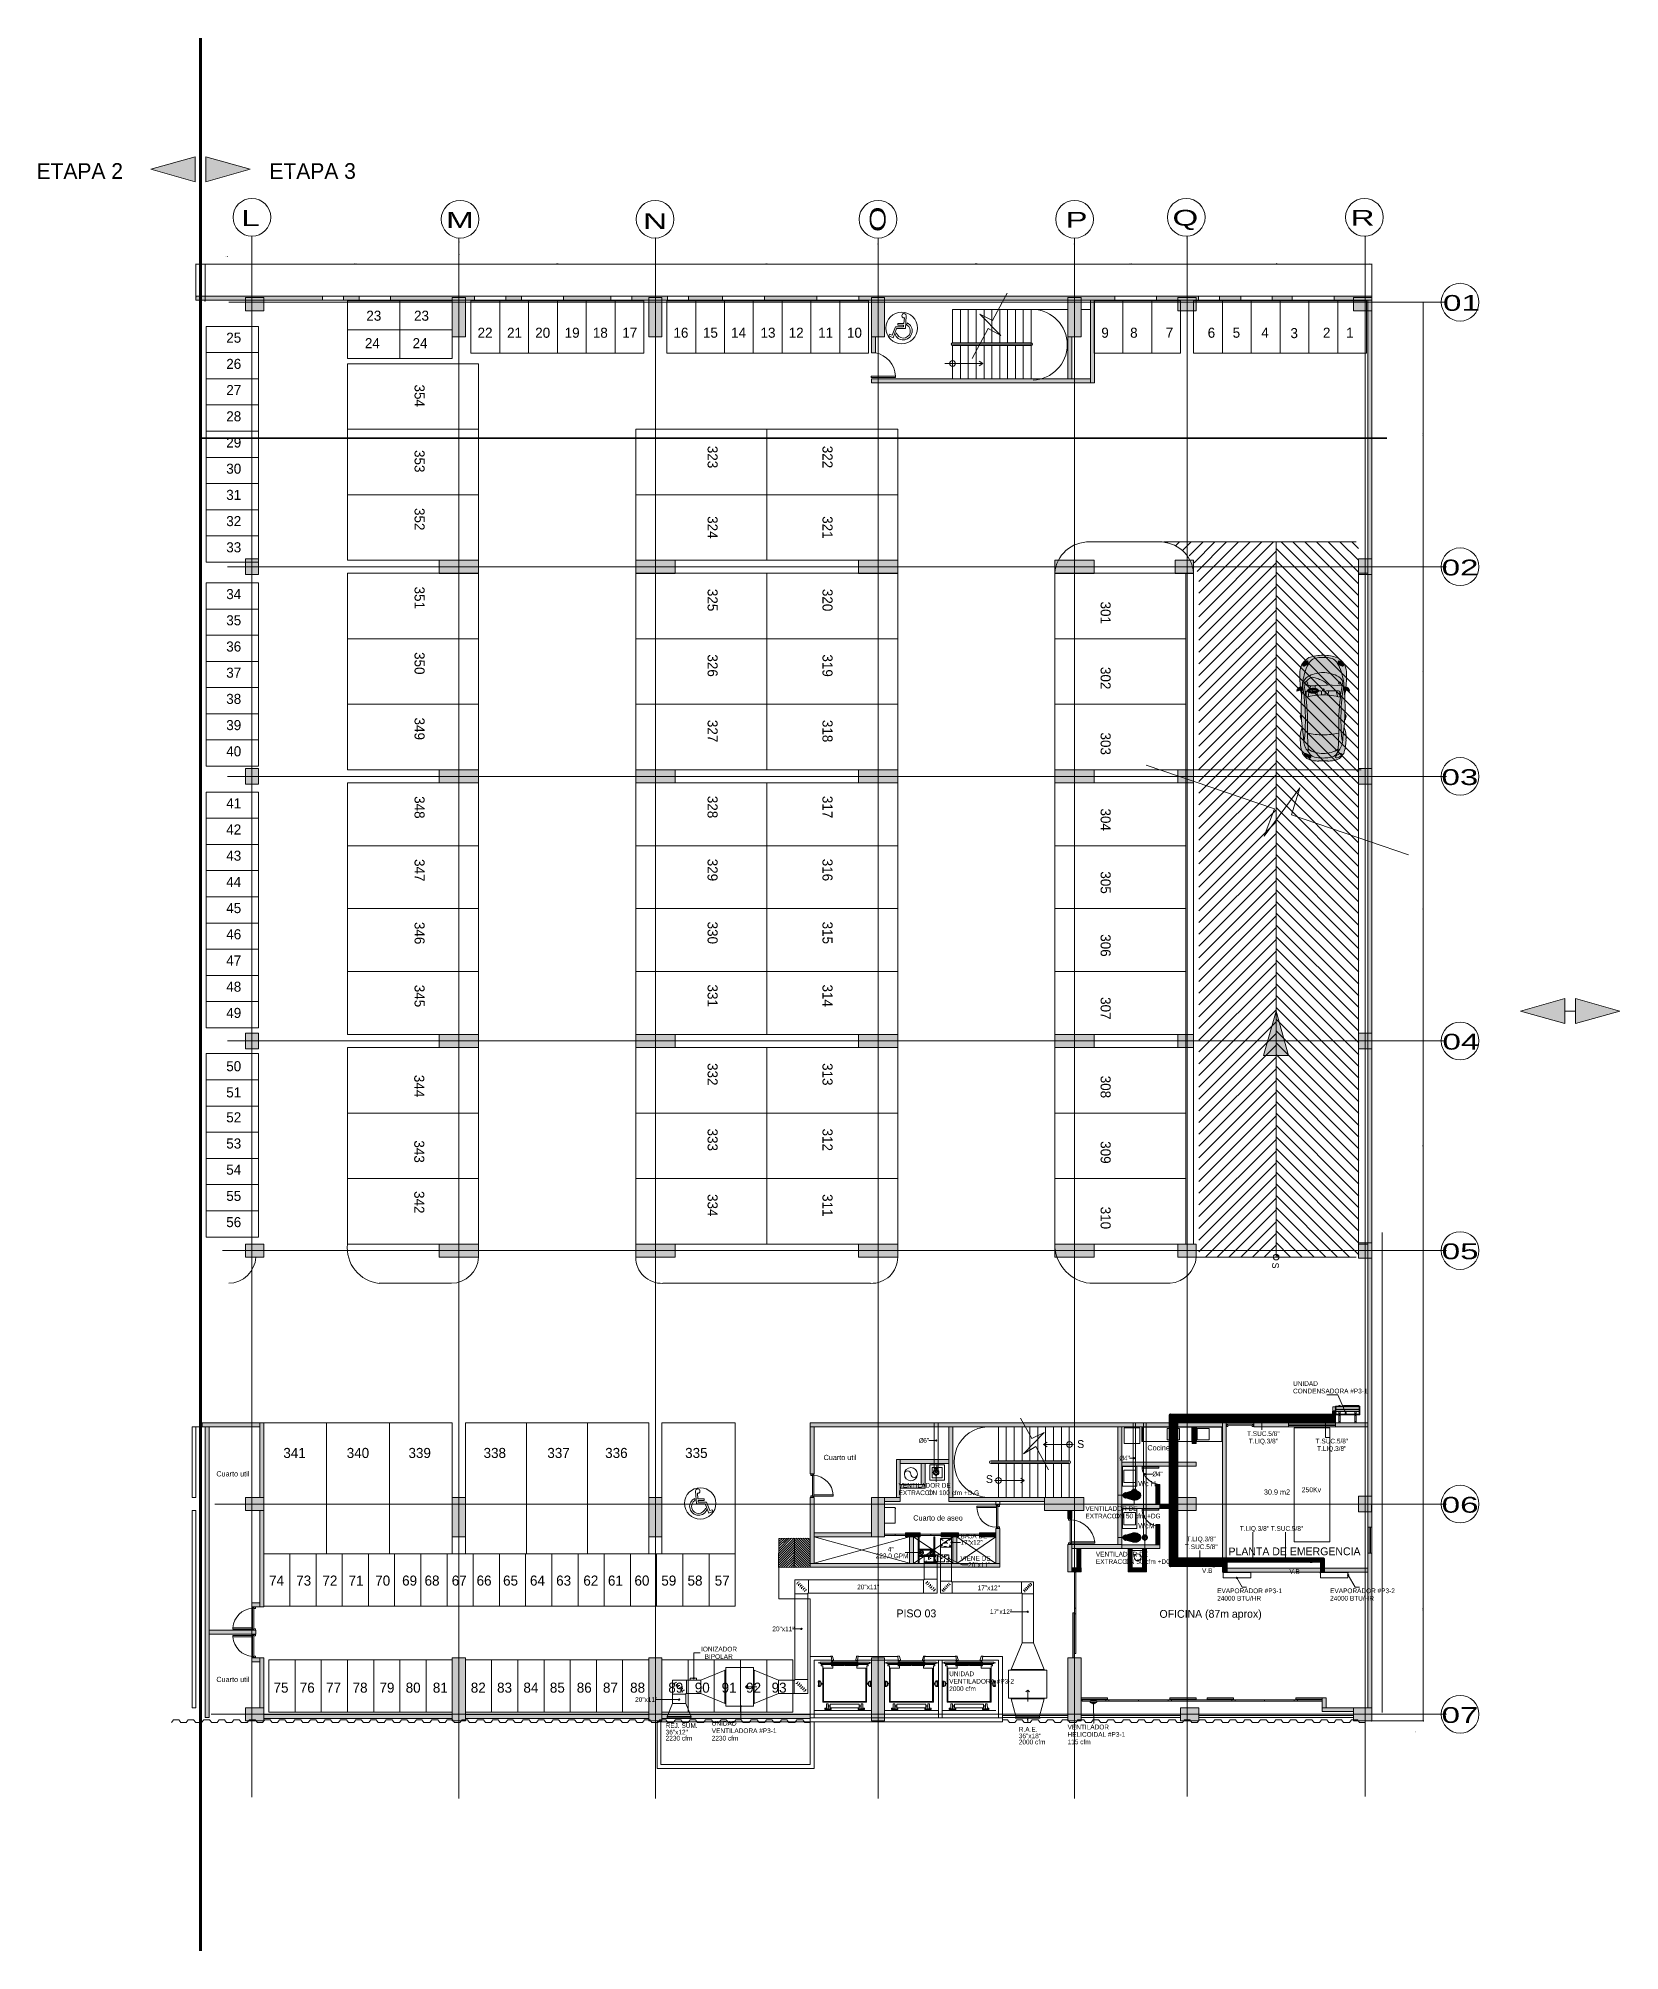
# Model space of a CAD drawing. Header units: metres. Extents: x 31.9 to 92.3, y -29 to 44.
import ezdxf

# ---------------------------------------------------------------- set-up
doc = ezdxf.new("R2010")
doc.units = ezdxf.units.M
doc.header["$LTSCALE"] = 100
for name, pattern in [('Hidden 1_5', [0.0022, 0.0015, -0.0007]), ('HIDDEN JT', [0.0016, 0.001, -0.0006]), ('IMPORT-CENTER _5_', [0.7, 0.3, -0.2, 0, -0.2]), ('IMPORT-DASHED2 _4_', [9.525, 6.35, -3.175]), ('IMPORT-HIDDEN2 _3_', [0.1875, 0.125, -0.0625])]:
    doc.linetypes.add(name, pattern=pattern)
doc.layers.get('0').update_dxf_attribs({"color": 254})
for name, color, linetype, lineweight in [('0-1', 254, 'Continuous', 9), ('A-ANNO-NOTE', 7, 'Continuous', 9), ('A-columnas', 211, 'Continuous', 9), ('A-DETL-GENF', 7, 'Continuous', 9), ('A-GENM', 7, 'Continuous', 18), ('AREA CIRCULACION', 254, 'Continuous', 9), ('AREA CIRCULACION-1', 254, 'Continuous', 9), ('AREA PARQUEO', 254, 'Continuous', 9), ('Arqui', 8, 'Continuous', 0), ('EJE-ESTRUCTURA', 254, 'IMPORT-CENTER _5_', 9), ('ET 3-SECLONG - 24 04 24_dwg-1', 254, 'Continuous', 9), ('F-1', 254, 'Continuous', 9), ('F-2', 254, 'Continuous', 9), ('G-ANNO-TEXT', 7, 'Continuous', 9), ('HACHTCOLUMNA', 253, 'Continuous', 9), ('JCA_COTAS', 253, 'Continuous', 9), ('JCA_TEXTO1', 254, 'Continuous', 9), ('M-EQPM', 7, 'Continuous', 18), ('M-EQPM-IDEN', 7, 'Continuous', 9), ('M-HVAC-CDFF-IDEN', 7, 'Continuous', 9), ('M-HVAC-DUCT', 7, 'Continuous', 18), ('M-HVAC-DUCT-ANNO', 7, 'Hidden 1_5', 18), ('M-HVAC-DUCT-IDEN', 7, 'Continuous', 9), ('Muro', 251, 'Continuous', 35), ('P-PIPE', 7, 'Continuous', 18), ('P-PIPE-IDEN', 7, 'Continuous', 9), ('PROYECCION', 254, 'IMPORT-DASHED2 _4_', 9), ('RE-ESTRUCTURA-1', 211, 'IMPORT-HIDDEN2 _3_', 9), ('TEXTOS', 254, 'Continuous', 18)]:
    doc.layers.add(name, color=color, linetype=linetype, lineweight=lineweight)
doc.layers.add('A-DETL', color=7, linetype='Continuous', lineweight=9, true_color=0x00a600)
doc.layers.add('M-HVAC-CDFF', color=8, linetype='Continuous', lineweight=18, true_color=0x414141)
doc.styles.add('ROMANS', font='arial.ttf', dxfattribs={"width": 0.7})
doc.styles.add('SansSerif', font='SANSS__.TTF', dxfattribs={"width": 0.9, "height": 0.18})
doc.styles.add('SansSerif_1', font='SANSS__.TTF', dxfattribs={"width": 0.9, "height": 0.0018})
doc.styles.add('style2', font='arial.ttf', dxfattribs={"width": 1.5})
doc.dimstyles.new('1-10', dxfattribs={"dimscale": 10, "dimtxt": 0.0037, "dimasz": 0.001, "dimexe": 0.0018, "dimexo": 0.0018, "dimgap": 0.0005, "dimtad": 1, "dimzin": 4, "dimdsep": 46, "dimtxsty": 'ROMANS', "dimblk": 'ARCHTICK', "dimcen": 0.003, "dimdle": 0.0015, "dimclrd": 1, "dimclre": 1, "dimclrt": 4, "dimadec": 0, "dimazin": 0, "dimtfac": 1, "dimtix": 1, "dimtmove": 2, "dimatfit": 3, "dimldrblk": 'flecha', "dimfxl": 1, "dimtolj": 1, "dimtzin": 4, "dimarcsym": 0})

msp = doc.modelspace()

# ---------------------------------------------------------------- texts
at = {"layer": 'G-ANNO-TEXT', "char_height": 0.18, "attachment_point": 1, "style": 'SansSerif'}
for s, insert, width in [('BAJA DE', (67.147, -13.057), 1.12557), ('VIENE DE', (67.147, -13.903), 1.25544), ('IONIZADOR ', (57.246, -17.37), 1.53683), ('BIPOLAR', (57.383, -17.654), 1.16886)]:
    msp.add_mtext(s, dxfattribs=dict(at, insert=insert, width=width))
at = {"layer": 'M-EQPM-IDEN', "char_height": 0.18, "attachment_point": 1, "style": 'SansSerif'}
for s, insert, width in [('UNIDAD', (79.844, -7.234), 1.03177), ('CONDENSADORA #P3-1', (79.844, -7.519), 3.10253), ('VENTILADOR DE', (64.785, -11.119), 2.17177), ('EXTRACCI', (64.785, -11.403), 1.36367), ('Ó', (65.91, -11.403), 0.20924), ('N 100 cfm +D.G', (66.083, -11.403), 1.93367), ('VENTILADOR DE', (71.918, -12.007), 2.17177), ('EXTRACCI', (71.918, -12.291), 1.36367), ('Ó', (73.043, -12.291), 0.20924), ('N 50 cfm +DG', (73.216, -12.291), 1.71), ('VENTILADOR DE', (72.318, -13.747), 2.17177), ('EXTRACCI', (72.318, -14.031), 1.36367), ('Ó', (73.443, -14.031), 0.20924), ('N 50 cfm +DG', (73.616, -14.031), 1.71), ('EVAPORADOR #P3-1', (76.948, -15.145), 2.69848), ('EVAPORADOR #P3-2', (81.258, -15.145), 2.69848), ('24000 BTU/HR', (76.948, -15.429), 1.83266), ('24000 BTU/HR', (81.258, -15.429), 1.83266), ('VENTILADORA #P3-2', (66.719, -18.599), 2.69848), ('2000 cfm', (66.719, -18.883), 1.11114), ('UNIDAD', (66.719, -18.314), 1.03177), ('UNIDAD', (57.654, -20.203), 1.03177), ('VENTILADOR', (71.238, -20.344), 1.72443), ('VENTILADORA #P3-1', (57.654, -20.487), 2.69848), ('2230 cfm', (57.654, -20.772), 1.11114), ('115 cfm', (71.238, -20.913), 0.95962), ('HELICOIDAL #P3-1', (71.238, -20.628), 2.39544)]:
    msp.add_mtext(s, dxfattribs=dict(at, insert=insert, width=width))
at = {"layer": 'M-HVAC-CDFF-IDEN', "char_height": 0.18, "attachment_point": 1, "style": 'SansSerif'}
for s, insert, width in [('REJ. SUM.', (55.895, -20.287), 1.32759), ('R.A.E.', (69.376, -20.432), 0.77203), ('36"x12"', (55.895, -20.539), 0.93076), ('2230 cfm', (55.895, -20.771), 1.11114), ('36"x18"', (69.376, -20.684), 0.93076), ('2000 cfm', (69.376, -20.916), 1.11114)]:
    msp.add_mtext(s, dxfattribs=dict(at, insert=insert, width=width))
at = {"layer": 'M-HVAC-DUCT-IDEN', "char_height": 0.18, "attachment_point": 1, "style": 'SansSerif'}
for s, insert, width in [('Ø', (65.555, -9.407), 0.20924), ('6"', (65.728, -9.407), 0.24532), ('Ø', (73.215, -10.081), 0.20924), ('4"', (73.388, -10.081), 0.24532), ('Ø', (74.471, -10.687), 0.20924), ('4"', (74.643, -10.687), 0.24532), ('17"x12"', (67.146, -13.298), 0.93076), ('20"x11"', (67.44, -14.153), 0.93076), ('20"x11"', (63.205, -14.998), 0.93076), ('17"x12"', (67.805, -15.032), 0.93076), ('17"x12"', (68.273, -15.941), 0.93076), ('20"x11"', (59.967, -16.598), 0.93076), ('20"x11"', (54.729, -19.295), 0.93076)]:
    msp.add_mtext(s, dxfattribs=dict(at, insert=insert, width=width))
at = {"layer": 'P-PIPE-IDEN', "char_height": 0.18, "attachment_point": 1, "style": 'SansSerif'}
for s, insert, width in [('T.SUC.5/8"', (78.087, -9.146), 1.34924), ('T.LIQ.3/8"', (78.151, -9.43), 1.21215), ('T.SUC.5/8"', (80.706, -9.43), 1.34924), ('T.LIQ.3/8"', (80.762, -9.714), 1.21215), ('T.LIQ.3/8"', (77.809, -12.766), 1.21215), ('T.SUC.5/8"', (78.991, -12.766), 1.34924), ('222.0 GPM', (63.911, -13.811), 1.36367), ('4"', (64.372, -13.564), 0.24532), ('T.SUC.5/8"', (75.719, -13.463), 1.34924), ('T.LIQ.3/8"', (75.776, -13.167), 1.21215)]:
    msp.add_mtext(s, dxfattribs=dict(at, insert=insert, width=width))

# ---------------------------------------------------------------- blocks, each defined once
blk = doc.blocks.new('ET 3-SECLONG - 24 04 24_dwg_R21-2125878-NIVEL 03')
at = {"layer": 'F-1'}
for p, q in [((55.833, 28.763), (55.133, 28.763)), ((55.178, 28.763), (55.143, 28.763)), ((55.223, 28.763), (55.153, 28.763)), ((55.223, 28.763), (55.153, 28.763)), ((55.203, 28.763), (55.163, 28.763)), ((55.203, 28.763), (55.173, 28.763)), ((55.178, 28.763), (55.203, 28.763)), ((55.207, 28.763), (55.233, 28.763)), ((55.233, 28.763), (55.213, 28.763)), ((55.245, 28.763), (55.272, 28.763)), ((57.973, 28.763), (55.272, 28.763)), ((55.673, 28.763), (55.833, 28.763)), ((55.723, 28.763), (55.673, 28.763)), ((55.713, 28.763), (55.693, 28.763)), ((55.723, 28.763), (55.723, 28.763)), ((55.843, 28.763), (55.843, 28.763)), ((55.923, 28.763), (55.923, 28.763)), ((56.093, 28.763), (56.493, 28.763)), ((56.113, 28.763), (56.093, 28.763)), ((56.113, 28.763), (56.38, 28.763)), ((58.363, 28.763), (56.213, 28.763)), ((56.224, 28.763), (56.232, 28.763)), ((56.231, 28.763), (56.224, 28.763)), ((56.261, 28.763), (56.231, 28.763)), ((56.232, 28.763), (56.495, 28.763)), ((57.136, 28.763), (56.261, 28.763)), ((56.333, 28.763), (56.323, 28.763)), ((58.193, 28.763), (56.373, 28.763)), ((56.383, 28.763), (56.452, 28.763)), ((56.433, 28.763), (57.753, 28.763)), ((56.495, 28.763), (56.516, 28.763)), ((56.503, 28.763), (57.696, 28.763)), ((56.516, 28.763), (57.058, 28.763)), ((57.753, 28.763), (56.943, 28.763)), ((57.058, 28.763), (57.088, 28.763)), ((57.088, 28.763), (57.166, 28.763)), ((57.113, 28.763), (57.233, 28.763)), ((57.166, 28.763), (57.136, 28.763)), ((57.165, 28.763), (57.195, 28.763)), ((57.165, 28.763), (57.277, 28.763)), ((57.693, 28.763), (57.195, 28.763)), ((57.233, 28.763), (57.243, 28.763)), ((57.306, 28.763), (57.277, 28.763)), ((57.693, 28.763), (57.711, 28.763)), ((57.696, 28.763), (57.711, 28.763)), ((57.696, 28.763), (57.701, 28.763)), ((58.032, 28.763), (57.711, 28.763)), ((57.893, 28.763), (57.769, 28.763)), ((57.898, 28.763), (57.801, 28.763)), ((57.821, 28.763), (57.904, 28.763)), ((57.898, 28.763), (57.911, 28.763)), ((57.906, 28.763), (57.904, 28.763)), ((57.912, 28.763), (57.906, 28.763)), ((57.907, 28.763), (57.907, 28.763)), ((58.022, 28.763), (57.989, 28.763)), ((58.006, 28.763), (58.062, 28.763)), ((58.049, 28.763), (58.033, 28.763)), ((58.049, 28.763), (58.068, 28.763)), ((58.109, 28.763), (58.075, 28.763)), ((58.123, 28.763), (58.093, 28.763)), ((58.112, 28.763), (58.106, 28.763)), ((58.112, 28.763), (58.123, 28.763)), ((58.123, 28.763), (58.123, 28.763)), ((58.383, 28.763), (58.173, 28.763)), ((58.193, 28.763), (58.203, 28.763)), ((58.273, 28.763), (58.973, 28.763)), ((58.323, 28.763), (58.323, 28.763)), ((58.413, 28.763), (58.826, 28.763)), ((58.413, 28.763), (58.833, 28.763)), ((58.443, 28.763), (58.443, 28.763)), ((58.523, 28.763), (58.523, 28.763)), ((59.523, 28.763), (58.873, 28.763)), ((58.973, 28.763), (58.913, 28.763)), ((59.498, 28.763), (58.923, 28.763)), ((59.023, 28.763), (59.049, 28.763)), ((59.023, 28.763), (59.023, 28.763)), ((59.049, 28.763), (59.243, 28.763)), ((59.333, 28.763), (59.343, 28.763)), ((59.368, 28.763), (59.393, 28.763)), ((59.393, 28.763), (59.423, 28.763)), ((59.5, 28.763), (59.472, 28.763)), ((59.527, 28.763), (59.498, 28.763)), ((59.5, 28.763), (59.513, 28.763)), ((59.553, 28.763), (59.523, 28.763))]:
    blk.add_line(p, q, dxfattribs=at)
at = {"layer": 'F-1', "flags": 128}
for points in [[(58.423, 28.763), (55.123, 28.763), (55.133, 28.763), (55.223, 28.763)], [(58.423, 28.763), (55.123, 28.763), (55.123, 28.763)], [(59.433, 28.763), (55.253, 28.763), (55.213, 28.763), (55.143, 28.763), (55.143, 28.763)], [(55.245, 28.763), (55.243, 28.763), (55.213, 28.763), (55.213, 28.763), (55.143, 28.763), (55.163, 28.763)], [(55.207, 28.763), (55.173, 28.763), (55.173, 28.763), (55.193, 28.763)], [(55.363, 28.763), (55.243, 28.763), (55.243, 28.763), (55.203, 28.763), (55.193, 28.763), (55.223, 28.763), (55.233, 28.763), (55.223, 28.763), (55.693, 28.763)], [(56.343, 28.763), (56.323, 28.763), (55.603, 28.763), (55.203, 28.763)], [(55.223, 28.763), (55.603, 28.763), (55.573, 28.763), (55.233, 28.763)], [(55.233, 28.763), (55.693, 28.763), (55.603, 28.763)], [(55.673, 28.763), (55.673, 28.763), (55.603, 28.763)], [(55.693, 28.763), (55.773, 28.763), (56.333, 28.763), (56.323, 28.763)], [(56.373, 28.763), (58.273, 28.763), (58.273, 28.763), (56.323, 28.763), (56.293, 28.763)], [(56.433, 28.763), (56.343, 28.763), (56.363, 28.763), (56.503, 28.763), (56.493, 28.763)], [(56.383, 28.763), (56.383, 28.763), (56.383, 28.763)], [(58.333, 28.763), (56.463, 28.763), (56.453, 28.763)], [(57.983, 28.763), (58.033, 28.763), (58.023, 28.763), (57.973, 28.763), (57.306, 28.763)], [(57.711, 28.763), (58.193, 28.763), (58.293, 28.763)], [(58.443, 28.763), (57.813, 28.763), (57.743, 28.763)], [(58.213, 28.763), (57.763, 28.763), (57.813, 28.763)], [(57.989, 28.763), (57.983, 28.763), (57.973, 28.763), (57.963, 28.763)], [(58.068, 28.763), (58.103, 28.763), (58.093, 28.763), (58.022, 28.763)], [(59.383, 28.763), (58.223, 28.763), (58.063, 28.763)], [(59.409, 28.763), (58.453, 28.763), (58.293, 28.763), (58.403, 28.763), (59.368, 28.763)], [(58.393, 28.763), (58.393, 28.763), (58.383, 28.763), (58.383, 28.763)], [(58.503, 28.763), (58.453, 28.763), (59.403, 28.763), (59.493, 28.763), (59.483, 28.763), (58.813, 28.763)], [(58.803, 28.763), (59.553, 28.763), (59.553, 28.763)], [(59.293, 28.763), (59.423, 28.763), (59.453, 28.763), (59.293, 28.763), (58.973, 28.763), (58.973, 28.763), (59.323, 28.763), (59.413, 28.763), (59.472, 28.763)], [(59.293, 28.763), (59.293, 28.763), (59.293, 28.763)], [(59.473, 28.763), (59.473, 28.763), (59.423, 28.763)], [(59.553, 28.763), (59.533, 28.763), (59.527, 28.763)]]:
    blk.add_lwpolyline(points, dxfattribs=at)
blk = doc.blocks.new('ET 3-SECLONG - 24 04 24_dwg_R21-2125879-NIVEL 03')
at = {"layer": 'F-1'}
for p, q in [((43.479, 28.763), (43.509, 28.763)), ((43.505, 28.763), (43.535, 28.763)), ((43.509, 28.763), (44.159, 28.763)), ((43.532, 28.763), (43.519, 28.763)), ((43.532, 28.763), (43.561, 28.763)), ((43.535, 28.763), (44.109, 28.763)), ((43.639, 28.763), (43.609, 28.763)), ((43.664, 28.763), (43.639, 28.763)), ((43.699, 28.763), (43.689, 28.763)), ((43.983, 28.763), (43.789, 28.763)), ((44.009, 28.763), (43.983, 28.763)), ((44.009, 28.763), (44.009, 28.763)), ((44.059, 28.763), (44.119, 28.763)), ((44.759, 28.763), (44.059, 28.763)), ((44.619, 28.763), (44.199, 28.763)), ((44.619, 28.763), (44.207, 28.763)), ((44.509, 28.763), (44.509, 28.763)), ((44.589, 28.763), (44.589, 28.763)), ((44.649, 28.763), (44.859, 28.763)), ((44.669, 28.763), (46.819, 28.763)), ((44.709, 28.763), (44.709, 28.763)), ((44.839, 28.763), (44.829, 28.763)), ((44.839, 28.763), (46.659, 28.763)), ((44.92, 28.763), (44.909, 28.763)), ((44.909, 28.763), (44.939, 28.763)), ((44.909, 28.763), (44.909, 28.763)), ((44.92, 28.763), (44.927, 28.763)), ((44.923, 28.763), (44.957, 28.763)), ((44.984, 28.763), (44.965, 28.763)), ((45.026, 28.763), (44.971, 28.763)), ((44.984, 28.763), (44.999, 28.763)), ((45.001, 28.763), (45.321, 28.763)), ((45.01, 28.763), (45.044, 28.763)), ((45.059, 28.763), (47.761, 28.763)), ((45.135, 28.763), (45.121, 28.763)), ((45.121, 28.763), (45.126, 28.763)), ((45.125, 28.763), (45.125, 28.763)), ((45.127, 28.763), (45.129, 28.763)), ((45.211, 28.763), (45.129, 28.763)), ((45.135, 28.763), (45.231, 28.763)), ((45.139, 28.763), (45.264, 28.763)), ((46.599, 28.763), (45.279, 28.763)), ((45.279, 28.763), (46.089, 28.763)), ((45.336, 28.763), (45.321, 28.763)), ((45.34, 28.763), (45.321, 28.763)), ((45.336, 28.763), (45.331, 28.763)), ((46.53, 28.763), (45.336, 28.763)), ((45.34, 28.763), (45.838, 28.763)), ((45.727, 28.763), (45.756, 28.763)), ((45.868, 28.763), (45.756, 28.763)), ((45.799, 28.763), (45.789, 28.763)), ((45.919, 28.763), (45.799, 28.763)), ((45.868, 28.763), (45.838, 28.763)), ((45.867, 28.763), (45.896, 28.763)), ((45.944, 28.763), (45.867, 28.763)), ((45.896, 28.763), (46.772, 28.763)), ((45.974, 28.763), (45.944, 28.763)), ((46.516, 28.763), (45.974, 28.763)), ((46.538, 28.763), (46.516, 28.763)), ((46.801, 28.763), (46.538, 28.763)), ((46.939, 28.763), (46.539, 28.763)), ((46.649, 28.763), (46.58, 28.763)), ((46.919, 28.763), (46.653, 28.763)), ((46.699, 28.763), (46.709, 28.763)), ((46.772, 28.763), (46.802, 28.763)), ((46.808, 28.763), (46.801, 28.763)), ((46.802, 28.763), (46.808, 28.763)), ((46.919, 28.763), (46.939, 28.763)), ((47.109, 28.763), (47.109, 28.763)), ((47.189, 28.763), (47.189, 28.763)), ((47.359, 28.763), (47.199, 28.763)), ((47.199, 28.763), (47.899, 28.763)), ((47.309, 28.763), (47.309, 28.763)), ((47.309, 28.763), (47.359, 28.763)), ((47.319, 28.763), (47.339, 28.763)), ((47.788, 28.763), (47.761, 28.763)), ((47.825, 28.763), (47.799, 28.763)), ((47.799, 28.763), (47.819, 28.763)), ((47.809, 28.763), (47.879, 28.763)), ((47.809, 28.763), (47.879, 28.763)), ((47.855, 28.763), (47.829, 28.763)), ((47.829, 28.763), (47.869, 28.763)), ((47.829, 28.763), (47.859, 28.763)), ((47.855, 28.763), (47.889, 28.763))]:
    blk.add_line(p, q, dxfattribs=at)
at = {"layer": 'F-1', "flags": 128}
for points in [[(43.479, 28.763), (43.499, 28.763), (43.505, 28.763)], [(44.229, 28.763), (43.479, 28.763), (43.479, 28.763)], [(44.529, 28.763), (44.579, 28.763), (43.629, 28.763), (43.539, 28.763), (43.549, 28.763), (44.219, 28.763)], [(43.559, 28.763), (43.559, 28.763), (43.609, 28.763)], [(43.739, 28.763), (43.609, 28.763), (43.579, 28.763), (43.739, 28.763), (44.059, 28.763), (44.059, 28.763), (43.709, 28.763), (43.619, 28.763), (43.561, 28.763)], [(43.599, 28.763), (47.779, 28.763), (47.819, 28.763), (47.889, 28.763), (47.889, 28.763)], [(43.623, 28.763), (44.579, 28.763), (44.739, 28.763), (44.629, 28.763), (43.664, 28.763)], [(43.649, 28.763), (44.809, 28.763), (44.969, 28.763)], [(43.739, 28.763), (43.739, 28.763), (43.739, 28.763)], [(44.589, 28.763), (45.219, 28.763), (45.289, 28.763)], [(44.609, 28.763), (47.909, 28.763), (47.899, 28.763), (47.809, 28.763)], [(44.609, 28.763), (47.909, 28.763), (47.909, 28.763)], [(44.639, 28.763), (44.639, 28.763), (44.649, 28.763), (44.649, 28.763)], [(44.699, 28.763), (46.569, 28.763), (46.579, 28.763)], [(45.321, 28.763), (44.839, 28.763), (44.739, 28.763)], [(46.659, 28.763), (44.759, 28.763), (44.759, 28.763), (46.709, 28.763), (46.739, 28.763)], [(44.819, 28.763), (45.269, 28.763), (45.219, 28.763)], [(44.965, 28.763), (44.929, 28.763), (44.939, 28.763), (45.01, 28.763)], [(45.049, 28.763), (44.999, 28.763), (45.009, 28.763), (45.059, 28.763), (45.727, 28.763)], [(45.044, 28.763), (45.049, 28.763), (45.059, 28.763), (45.069, 28.763)], [(46.599, 28.763), (46.689, 28.763), (46.669, 28.763), (46.529, 28.763), (46.539, 28.763)], [(46.649, 28.763), (46.649, 28.763), (46.649, 28.763)], [(46.689, 28.763), (46.709, 28.763), (47.429, 28.763), (47.829, 28.763)], [(47.339, 28.763), (47.259, 28.763), (46.699, 28.763), (46.709, 28.763)], [(47.669, 28.763), (47.789, 28.763), (47.789, 28.763), (47.829, 28.763), (47.839, 28.763), (47.809, 28.763), (47.799, 28.763), (47.809, 28.763), (47.339, 28.763)], [(47.799, 28.763), (47.339, 28.763), (47.429, 28.763)], [(47.359, 28.763), (47.359, 28.763), (47.429, 28.763)], [(47.809, 28.763), (47.429, 28.763), (47.459, 28.763), (47.799, 28.763)], [(47.788, 28.763), (47.789, 28.763), (47.819, 28.763), (47.819, 28.763), (47.889, 28.763), (47.869, 28.763)], [(47.825, 28.763), (47.859, 28.763), (47.859, 28.763), (47.839, 28.763)]]:
    blk.add_lwpolyline(points, dxfattribs=at)
blk = doc.blocks.new('ET 3-SECLONG - 24 04 24_dwg_CARRO18-2125880-NIVEL 03')
at = {"layer": 'F-1'}
for p, q in [((51.723, 28.763), (51.394, 28.763)), ((51.703, 28.763), (51.4, 28.763)), ((52.87, 28.763), (51.421, 28.763)), ((51.503, 28.763), (51.503, 28.763)), ((51.517, 28.763), (51.517, 28.763)), ((52.513, 28.763), (51.778, 28.763)), ((52.496, 28.763), (51.796, 28.763)), ((52.551, 28.763), (52.551, 28.763)), ((52.897, 28.763), (52.568, 28.763)), ((52.579, 28.763), (52.579, 28.763)), ((52.892, 28.763), (52.589, 28.763))]:
    blk.add_line(p, q, dxfattribs=at)
at = {"layer": 'F-1', "flags": 128}
for points in [[(52.146, 28.763), (52.137, 28.763), (52.125, 28.763), (52.11, 28.763), (52.092, 28.763), (52.073, 28.763), (52.053, 28.763), (52.032, 28.763), (52.011, 28.763), (51.992, 28.763), (51.973, 28.763), (51.955, 28.763), (51.938, 28.763), (51.922, 28.763), (51.906, 28.763), (51.891, 28.763), (51.876, 28.763), (51.862, 28.763), (51.848, 28.763), (51.834, 28.763), (51.821, 28.763), (51.809, 28.763), (51.797, 28.763), (51.785, 28.763), (51.774, 28.763), (51.763, 28.763), (51.753, 28.763), (51.744, 28.763), (51.735, 28.763), (51.727, 28.763), (51.72, 28.763), (51.714, 28.763), (51.708, 28.763), (51.704, 28.763), (51.7, 28.763), (51.697, 28.763), (51.694, 28.763), (51.692, 28.763), (51.69, 28.763), (51.688, 28.763), (51.686, 28.763), (51.684, 28.763), (51.681, 28.763), (51.679, 28.763), (51.676, 28.763), (51.673, 28.763), (51.671, 28.763), (51.668, 28.763), (51.665, 28.763), (51.662, 28.763), (51.66, 28.763), (51.657, 28.763), (51.655, 28.763), (51.652, 28.763), (51.65, 28.763), (51.648, 28.763), (51.646, 28.763), (51.643, 28.763), (51.641, 28.763), (51.639, 28.763), (51.636, 28.763), (51.634, 28.763), (51.632, 28.763), (51.629, 28.763), (51.626, 28.763), (51.623, 28.763), (51.62, 28.763), (51.617, 28.763), (51.614, 28.763), (51.611, 28.763), (51.608, 28.763), (51.605, 28.763), (51.602, 28.763), (51.6, 28.763), (51.598, 28.763), (51.595, 28.763), (51.593, 28.763), (51.591, 28.763), (51.589, 28.763), (51.587, 28.763), (51.585, 28.763), (51.583, 28.763), (51.581, 28.763), (51.579, 28.763), (51.576, 28.763), (51.574, 28.763), (51.572, 28.763), (51.57, 28.763), (51.567, 28.763), (51.565, 28.763), (51.563, 28.763), (51.561, 28.763), (51.559, 28.763), (51.557, 28.763), (51.555, 28.763), (51.554, 28.763), (51.553, 28.763), (51.551, 28.763), (51.551, 28.763), (51.55, 28.763), (51.549, 28.763), (51.548, 28.763), (51.548, 28.763), (51.547, 28.763), (51.546, 28.763), (51.545, 28.763), (51.544, 28.763), (51.542, 28.763), (51.541, 28.763), (51.539, 28.763), (51.538, 28.763), (51.536, 28.763), (51.535, 28.763), (51.534, 28.763), (51.533, 28.763), (51.532, 28.763), (51.531, 28.763), (51.531, 28.763), (51.53, 28.763), (51.529, 28.763), (51.528, 28.763), (51.528, 28.763), (51.527, 28.763), (51.525, 28.763), (51.524, 28.763), (51.523, 28.763), (51.522, 28.763), (51.521, 28.763), (51.519, 28.763), (51.518, 28.763), (51.517, 28.763), (51.516, 28.763), (51.515, 28.763), (51.514, 28.763), (51.513, 28.763), (51.512, 28.763), (51.51, 28.763), (51.509, 28.763), (51.508, 28.763), (51.507, 28.763), (51.506, 28.763), (51.505, 28.763), (51.504, 28.763), (51.503, 28.763), (51.502, 28.763), (51.501, 28.763), (51.5, 28.763), (51.499, 28.763), (51.498, 28.763), (51.497, 28.763), (51.496, 28.763), (51.495, 28.763), (51.494, 28.763), (51.493, 28.763), (51.493, 28.763), (51.492, 28.763), (51.491, 28.763), (51.491, 28.763), (51.49, 28.763), (51.489, 28.763), (51.489, 28.763), (51.487, 28.763), (51.486, 28.763), (51.484, 28.763), (51.482, 28.763), (51.48, 28.763), (51.477, 28.763), (51.474, 28.763), (51.47, 28.763), (51.466, 28.763), (51.461, 28.763), (51.455, 28.763), (51.45, 28.763), (51.444, 28.763), (51.438, 28.763), (51.432, 28.763), (51.427, 28.763), (51.422, 28.763), (51.417, 28.763), (51.412, 28.763), (51.408, 28.763), (51.404, 28.763), (51.4, 28.763), (51.397, 28.763), (51.393, 28.763), (51.39, 28.763), (51.387, 28.763), (51.385, 28.763), (51.382, 28.763), (51.38, 28.763), (51.378, 28.763), (51.376, 28.763), (51.374, 28.763), (51.373, 28.763), (51.371, 28.763), (51.37, 28.763), (51.368, 28.763), (51.367, 28.763), (51.367, 28.763), (51.366, 28.763), (51.365, 28.763), (51.365, 28.763), (51.365, 28.763), (51.365, 28.763), (51.365, 28.763), (51.365, 28.763), (51.365, 28.763), (51.365, 28.763), (51.366, 28.763), (51.366, 28.763), (51.366, 28.763), (51.367, 28.763), (51.367, 28.763), (51.368, 28.763), (51.368, 28.763), (51.369, 28.763), (51.369, 28.763), (51.37, 28.763), (51.37, 28.763), (51.371, 28.763), (51.371, 28.763), (51.372, 28.763), (51.372, 28.763), (51.373, 28.763), (51.373, 28.763), (51.374, 28.763), (51.374, 28.763), (51.374, 28.763), (51.375, 28.763), (51.375, 28.763), (51.376, 28.763), (51.376, 28.763), (51.376, 28.763), (51.376, 28.763), (51.377, 28.763), (51.377, 28.763), (51.377, 28.763), (51.378, 28.763), (51.378, 28.763), (51.379, 28.763), (51.381, 28.763), (51.382, 28.763), (51.384, 28.763), (51.386, 28.763), (51.388, 28.763), (51.391, 28.763), (51.393, 28.763), (51.395, 28.763), (51.396, 28.763), (51.397, 28.763), (51.398, 28.763), (51.399, 28.763), (51.399, 28.763), (51.4, 28.763), (51.401, 28.763), (51.402, 28.763), (51.403, 28.763), (51.405, 28.763), (51.408, 28.763), (51.41, 28.763), (51.413, 28.763), (51.415, 28.763), (51.418, 28.763), (51.419, 28.763), (51.421, 28.763)], [(51.394, 28.763), (51.388, 28.763), (51.375, 28.763)], [(51.451, 28.763), (51.451, 28.763), (51.45, 28.763), (51.45, 28.763), (51.449, 28.763), (51.449, 28.763), (51.448, 28.763), (51.448, 28.763), (51.448, 28.763), (51.447, 28.763), (51.447, 28.763), (51.446, 28.763), (51.446, 28.763), (51.446, 28.763), (51.445, 28.763), (51.445, 28.763), (51.445, 28.763), (51.445, 28.763), (51.445, 28.763), (51.445, 28.763), (51.446, 28.763), (51.446, 28.763), (51.446, 28.763), (51.447, 28.763), (51.447, 28.763), (51.447, 28.763), (51.448, 28.763), (51.448, 28.763), (51.449, 28.763), (51.45, 28.763), (51.452, 28.763), (51.454, 28.763), (51.456, 28.763)], [(51.624, 28.763), (51.618, 28.763), (51.613, 28.763), (51.608, 28.763), (51.605, 28.763), (51.592, 28.763), (51.466, 28.763), (51.456, 28.763)], [(51.502, 28.763), (51.526, 28.763), (51.547, 28.763), (51.565, 28.763), (51.58, 28.763), (51.593, 28.763), (51.605, 28.763), (51.615, 28.763), (51.624, 28.763), (51.633, 28.763), (51.642, 28.763), (51.65, 28.763), (51.657, 28.763), (51.665, 28.763), (51.672, 28.763), (51.679, 28.763), (51.685, 28.763), (51.692, 28.763), (51.698, 28.763), (51.705, 28.763), (51.711, 28.763), (51.717, 28.763), (51.722, 28.763), (51.728, 28.763), (51.733, 28.763), (51.737, 28.763), (51.742, 28.763), (51.746, 28.763), (51.75, 28.763), (51.754, 28.763), (51.758, 28.763), (51.761, 28.763), (51.765, 28.763), (51.768, 28.763), (51.771, 28.763), (51.775, 28.763), (51.778, 28.763), (51.781, 28.763), (51.783, 28.763), (51.786, 28.763), (51.788, 28.763), (51.79, 28.763), (51.792, 28.763), (51.794, 28.763), (51.795, 28.763), (51.796, 28.763), (51.797, 28.763), (51.798, 28.763), (51.799, 28.763), (51.799, 28.763), (51.8, 28.763), (51.8, 28.763), (51.8, 28.763), (51.8, 28.763)], [(51.699, 28.763), (51.695, 28.763), (51.691, 28.763), (51.688, 28.763), (51.685, 28.763), (51.682, 28.763), (51.679, 28.763), (51.677, 28.763), (51.675, 28.763), (51.673, 28.763), (51.671, 28.763), (51.669, 28.763), (51.667, 28.763), (51.665, 28.763), (51.663, 28.763), (51.662, 28.763), (51.66, 28.763), (51.658, 28.763), (51.656, 28.763), (51.654, 28.763), (51.652, 28.763), (51.65, 28.763), (51.648, 28.763), (51.646, 28.763), (51.644, 28.763), (51.641, 28.763), (51.639, 28.763), (51.637, 28.763), (51.634, 28.763), (51.632, 28.763), (51.63, 28.763), (51.627, 28.763), (51.625, 28.763), (51.623, 28.763), (51.62, 28.763), (51.618, 28.763), (51.615, 28.763), (51.613, 28.763), (51.611, 28.763), (51.609, 28.763), (51.607, 28.763), (51.605, 28.763), (51.604, 28.763), (51.602, 28.763), (51.601, 28.763), (51.599, 28.763), (51.598, 28.763), (51.597, 28.763), (51.595, 28.763), (51.594, 28.763), (51.592, 28.763), (51.591, 28.763), (51.59, 28.763), (51.588, 28.763), (51.587, 28.763), (51.586, 28.763), (51.585, 28.763), (51.584, 28.763), (51.584, 28.763), (51.583, 28.763), (51.583, 28.763), (51.582, 28.763), (51.582, 28.763), (51.582, 28.763), (51.581, 28.763), (51.581, 28.763), (51.581, 28.763), (51.58, 28.763), (51.58, 28.763), (51.579, 28.763), (51.579, 28.763), (51.578, 28.763), (51.577, 28.763), (51.576, 28.763), (51.574, 28.763), (51.573, 28.763), (51.571, 28.763), (51.57, 28.763), (51.568, 28.763), (51.566, 28.763), (51.565, 28.763), (51.564, 28.763), (51.563, 28.763), (51.562, 28.763), (51.561, 28.763), (51.56, 28.763), (51.559, 28.763), (51.559, 28.763), (51.559, 28.763), (51.559, 28.763), (51.559, 28.763), (51.558, 28.763), (51.558, 28.763), (51.558, 28.763), (51.558, 28.763), (51.558, 28.763), (51.557, 28.763), (51.556, 28.763), (51.555, 28.763), (51.554, 28.763), (51.553, 28.763), (51.551, 28.763), (51.55, 28.763), (51.548, 28.763), (51.547, 28.763), (51.545, 28.763), (51.544, 28.763), (51.543, 28.763), (51.541, 28.763), (51.54, 28.763), (51.539, 28.763), (51.538, 28.763), (51.537, 28.763), (51.535, 28.763), (51.534, 28.763), (51.533, 28.763), (51.533, 28.763), (51.532, 28.763), (51.531, 28.763), (51.531, 28.763), (51.531, 28.763)], [(51.539, 28.763), (51.577, 28.763), (51.624, 28.763), (51.663, 28.763), (51.707, 28.763), (51.728, 28.763), (51.747, 28.763), (51.762, 28.763)], [(51.558, 28.763), (51.569, 28.763), (51.58, 28.763), (51.589, 28.763), (51.598, 28.763), (51.607, 28.763), (51.615, 28.763), (51.622, 28.763), (51.629, 28.763), (51.636, 28.763), (51.643, 28.763), (51.65, 28.763), (51.656, 28.763), (51.662, 28.763), (51.668, 28.763), (51.674, 28.763), (51.681, 28.763), (51.687, 28.763), (51.693, 28.763), (51.699, 28.763), (51.705, 28.763), (51.711, 28.763), (51.717, 28.763), (51.723, 28.763), (51.73, 28.763), (51.736, 28.763), (51.742, 28.763), (51.749, 28.763), (51.755, 28.763), (51.762, 28.763), (51.768, 28.763), (51.774, 28.763), (51.78, 28.763), (51.786, 28.763), (51.792, 28.763), (51.798, 28.763), (51.803, 28.763), (51.808, 28.763), (51.813, 28.763), (51.818, 28.763), (51.822, 28.763), (51.826, 28.763), (51.83, 28.763), (51.833, 28.763), (51.837, 28.763), (51.84, 28.763), (51.843, 28.763), (51.845, 28.763), (51.848, 28.763), (51.85, 28.763), (51.852, 28.763), (51.855, 28.763), (51.857, 28.763), (51.859, 28.763), (51.861, 28.763), (51.863, 28.763), (51.866, 28.763), (51.868, 28.763), (51.871, 28.763), (51.873, 28.763), (51.876, 28.763), (51.879, 28.763), (51.882, 28.763), (51.886, 28.763), (51.889, 28.763), (51.893, 28.763), (51.897, 28.763), (51.901, 28.763), (51.906, 28.763), (51.91, 28.763), (51.915, 28.763), (51.919, 28.763), (51.924, 28.763), (51.929, 28.763), (51.934, 28.763), (51.938, 28.763), (51.942, 28.763), (51.946, 28.763), (51.949, 28.763), (51.95, 28.763), (51.951, 28.763)], [(51.617, 28.763), (51.609, 28.763), (51.602, 28.763), (51.596, 28.763), (51.591, 28.763), (51.585, 28.763), (51.58, 28.763), (51.575, 28.763), (51.57, 28.763)], [(51.612, 28.763), (51.616, 28.763), (51.619, 28.763), (51.622, 28.763), (51.624, 28.763), (51.626, 28.763), (51.628, 28.763), (51.629, 28.763), (51.63, 28.763), (51.631, 28.763), (51.633, 28.763), (51.634, 28.763), (51.635, 28.763), (51.636, 28.763), (51.637, 28.763), (51.638, 28.763), (51.639, 28.763), (51.64, 28.763), (51.642, 28.763), (51.643, 28.763), (51.644, 28.763), (51.645, 28.763), (51.646, 28.763), (51.646, 28.763), (51.647, 28.763), (51.648, 28.763), (51.649, 28.763), (51.65, 28.763), (51.65, 28.763), (51.651, 28.763), (51.652, 28.763), (51.652, 28.763), (51.653, 28.763), (51.653, 28.763), (51.654, 28.763), (51.654, 28.763), (51.654, 28.763), (51.655, 28.763), (51.655, 28.763), (51.654, 28.763), (51.654, 28.763), (51.653, 28.763), (51.653, 28.763), (51.652, 28.763), (51.651, 28.763), (51.649, 28.763), (51.648, 28.763), (51.647, 28.763), (51.646, 28.763)], [(52.146, 28.763), (52.122, 28.763), (52.1, 28.763), (52.079, 28.763), (52.059, 28.763), (52.041, 28.763), (52.023, 28.763), (52.007, 28.763), (51.992, 28.763), (51.978, 28.763), (51.965, 28.763), (51.953, 28.763), (51.941, 28.763), (51.93, 28.763), (51.92, 28.763), (51.91, 28.763), (51.9, 28.763), (51.891, 28.763), (51.881, 28.763), (51.872, 28.763), (51.862, 28.763), (51.853, 28.763), (51.844, 28.763), (51.836, 28.763), (51.828, 28.763), (51.82, 28.763), (51.812, 28.763), (51.805, 28.763), (51.798, 28.763), (51.791, 28.763), (51.785, 28.763), (51.779, 28.763), (51.773, 28.763), (51.768, 28.763), (51.763, 28.763), (51.758, 28.763), (51.753, 28.763), (51.749, 28.763), (51.745, 28.763), (51.741, 28.763), (51.737, 28.763), (51.733, 28.763), (51.729, 28.763), (51.725, 28.763), (51.721, 28.763), (51.717, 28.763), (51.714, 28.763), (51.71, 28.763), (51.707, 28.763), (51.704, 28.763), (51.701, 28.763), (51.698, 28.763), (51.696, 28.763), (51.693, 28.763), (51.691, 28.763), (51.689, 28.763), (51.687, 28.763), (51.685, 28.763), (51.683, 28.763), (51.682, 28.763), (51.68, 28.763), (51.679, 28.763), (51.678, 28.763), (51.677, 28.763), (51.676, 28.763), (51.675, 28.763), (51.674, 28.763), (51.674, 28.763), (51.674, 28.763), (51.674, 28.763), (51.675, 28.763), (51.675, 28.763), (51.676, 28.763), (51.677, 28.763), (51.679, 28.763), (51.681, 28.763), (51.683, 28.763), (51.685, 28.763), (51.688, 28.763), (51.692, 28.763), (51.695, 28.763), (51.699, 28.763), (51.703, 28.763), (51.708, 28.763), (51.713, 28.763), (51.718, 28.763), (51.724, 28.763), (51.729, 28.763), (51.734, 28.763), (51.74, 28.763), (51.746, 28.763), (51.752, 28.763), (51.758, 28.763), (51.764, 28.763), (51.771, 28.763), (51.778, 28.763), (51.785, 28.763), (51.793, 28.763), (51.801, 28.763), (51.81, 28.763), (51.819, 28.763), (51.829, 28.763), (51.838, 28.763), (51.848, 28.763), (51.858, 28.763), (51.868, 28.763), (51.878, 28.763), (51.889, 28.763), (51.9, 28.763), (51.912, 28.763), (51.926, 28.763), (51.94, 28.763), (51.956, 28.763), (51.974, 28.763), (51.994, 28.763), (52.015, 28.763), (52.038, 28.763), (52.063, 28.763), (52.089, 28.763), (52.116, 28.763), (52.146, 28.763)], [(51.782, 28.763), (51.788, 28.763), (51.793, 28.763), (51.796, 28.763), (51.798, 28.763), (51.798, 28.763), (51.799, 28.763), (51.798, 28.763), (51.798, 28.763), (51.797, 28.763), (51.796, 28.763), (51.796, 28.763), (51.795, 28.763), (51.794, 28.763), (51.793, 28.763), (51.792, 28.763), (51.791, 28.763), (51.789, 28.763), (51.788, 28.763), (51.786, 28.763), (51.785, 28.763), (51.783, 28.763), (51.782, 28.763), (51.78, 28.763), (51.779, 28.763), (51.778, 28.763), (51.778, 28.763), (51.778, 28.763), (51.777, 28.763), (51.777, 28.763), (51.777, 28.763), (51.778, 28.763), (51.778, 28.763), (51.778, 28.763), (51.779, 28.763), (51.779, 28.763), (51.78, 28.763), (51.78, 28.763), (51.78, 28.763), (51.781, 28.763), (51.781, 28.763), (51.781, 28.763), (51.781, 28.763), (51.782, 28.763), (51.782, 28.763), (51.782, 28.763), (51.782, 28.763), (51.782, 28.763), (51.781, 28.763), (51.781, 28.763), (51.781, 28.763), (51.781, 28.763), (51.781, 28.763), (51.781, 28.763), (51.78, 28.763), (51.78, 28.763), (51.779, 28.763), (51.779, 28.763), (51.778, 28.763), (51.777, 28.763), (51.776, 28.763), (51.775, 28.763), (51.774, 28.763), (51.772, 28.763), (51.77, 28.763), (51.768, 28.763), (51.766, 28.763), (51.763, 28.763), (51.761, 28.763), (51.759, 28.763), (51.756, 28.763), (51.754, 28.763), (51.752, 28.763), (51.75, 28.763), (51.749, 28.763), (51.747, 28.763), (51.746, 28.763), (51.745, 28.763), (51.743, 28.763), (51.742, 28.763), (51.74, 28.763), (51.738, 28.763), (51.735, 28.763), (51.733, 28.763), (51.73, 28.763), (51.728, 28.763), (51.725, 28.763), (51.722, 28.763), (51.72, 28.763), (51.718, 28.763), (51.716, 28.763), (51.715, 28.763), (51.713, 28.763), (51.712, 28.763), (51.711, 28.763), (51.71, 28.763), (51.709, 28.763), (51.708, 28.763), (51.708, 28.763), (51.707, 28.763), (51.707, 28.763), (51.706, 28.763), (51.706, 28.763), (51.706, 28.763), (51.706, 28.763), (51.706, 28.763), (51.705, 28.763), (51.705, 28.763), (51.705, 28.763), (51.705, 28.763), (51.705, 28.763), (51.705, 28.763), (51.705, 28.763), (51.705, 28.763), (51.705, 28.763), (51.704, 28.763), (51.704, 28.763), (51.704, 28.763), (51.704, 28.763), (51.703, 28.763), (51.703, 28.763), (51.703, 28.763), (51.703, 28.763), (51.703, 28.763), (51.703, 28.763), (51.703, 28.763), (51.703, 28.763), (51.703, 28.763), (51.703, 28.763), (51.704, 28.763), (51.704, 28.763), (51.704, 28.763), (51.705, 28.763), (51.705, 28.763), (51.706, 28.763), (51.707, 28.763), (51.708, 28.763), (51.709, 28.763), (51.71, 28.763), (51.712, 28.763), (51.713, 28.763), (51.715, 28.763), (51.717, 28.763), (51.719, 28.763), (51.721, 28.763), (51.724, 28.763), (51.726, 28.763), (51.728, 28.763), (51.731, 28.763), (51.733, 28.763), (51.735, 28.763), (51.737, 28.763), (51.739, 28.763), (51.741, 28.763), (51.742, 28.763), (51.744, 28.763), (51.746, 28.763), (51.747, 28.763), (51.749, 28.763), (51.752, 28.763), (51.754, 28.763), (51.757, 28.763), (51.761, 28.763), (51.764, 28.763), (51.768, 28.763), (51.771, 28.763), (51.774, 28.763), (51.777, 28.763), (51.778, 28.763), (51.779, 28.763), (51.78, 28.763), (51.779, 28.763), (51.779, 28.763), (51.778, 28.763), (51.776, 28.763), (51.775, 28.763), (51.774, 28.763), (51.773, 28.763), (51.772, 28.763), (51.772, 28.763), (51.771, 28.763), (51.771, 28.763), (51.77, 28.763), (51.77, 28.763), (51.769, 28.763), (51.769, 28.763), (51.768, 28.763), (51.766, 28.763), (51.765, 28.763), (51.764, 28.763), (51.762, 28.763), (51.76, 28.763), (51.758, 28.763), (51.756, 28.763), (51.754, 28.763), (51.751, 28.763), (51.749, 28.763), (51.747, 28.763), (51.745, 28.763), (51.743, 28.763), (51.742, 28.763), (51.74, 28.763), (51.739, 28.763), (51.739, 28.763), (51.738, 28.763), (51.738, 28.763), (51.738, 28.763), (51.738, 28.763), (51.738, 28.763)], [(51.716, 28.763), (51.758, 28.763), (51.796, 28.763), (51.804, 28.763)], [(52.108, 28.763), (52.108, 28.763), (52.108, 28.763), (52.108, 28.763), (52.108, 28.763), (52.107, 28.763), (52.107, 28.763), (52.106, 28.763), (52.105, 28.763), (52.105, 28.763), (52.104, 28.763), (52.103, 28.763), (52.102, 28.763), (52.101, 28.763), (52.1, 28.763), (52.099, 28.763), (52.098, 28.763), (52.097, 28.763), (52.096, 28.763), (52.095, 28.763), (52.093, 28.763), (52.091, 28.763), (52.09, 28.763), (52.088, 28.763), (52.086, 28.763), (52.084, 28.763), (52.082, 28.763), (52.079, 28.763), (52.077, 28.763), (52.074, 28.763), (52.072, 28.763), (52.069, 28.763), (52.066, 28.763), (52.063, 28.763), (52.06, 28.763), (52.056, 28.763), (52.052, 28.763), (52.048, 28.763), (52.044, 28.763), (52.039, 28.763), (52.034, 28.763), (52.029, 28.763), (52.024, 28.763), (52.019, 28.763), (52.014, 28.763), (52.008, 28.763), (52.003, 28.763), (51.998, 28.763), (51.993, 28.763), (51.987, 28.763), (51.982, 28.763), (51.977, 28.763), (51.972, 28.763), (51.967, 28.763), (51.962, 28.763), (51.956, 28.763), (51.952, 28.763), (51.947, 28.763), (51.942, 28.763), (51.938, 28.763), (51.933, 28.763), (51.929, 28.763), (51.925, 28.763), (51.922, 28.763), (51.918, 28.763), (51.915, 28.763), (51.912, 28.763), (51.909, 28.763), (51.906, 28.763), (51.903, 28.763), (51.901, 28.763), (51.899, 28.763), (51.897, 28.763), (51.894, 28.763), (51.892, 28.763), (51.89, 28.763), (51.888, 28.763), (51.886, 28.763), (51.883, 28.763), (51.881, 28.763), (51.878, 28.763), (51.876, 28.763), (51.873, 28.763), (51.87, 28.763), (51.866, 28.763), (51.863, 28.763), (51.859, 28.763), (51.855, 28.763), (51.851, 28.763), (51.847, 28.763), (51.843, 28.763), (51.839, 28.763), (51.835, 28.763), (51.831, 28.763), (51.827, 28.763), (51.824, 28.763), (51.82, 28.763), (51.816, 28.763), (51.812, 28.763), (51.808, 28.763), (51.804, 28.763), (51.799, 28.763), (51.794, 28.763), (51.789, 28.763), (51.784, 28.763), (51.778, 28.763), (51.773, 28.763), (51.767, 28.763), (51.762, 28.763), (51.757, 28.763), (51.752, 28.763), (51.748, 28.763), (51.743, 28.763), (51.739, 28.763), (51.736, 28.763), (51.732, 28.763), (51.73, 28.763), (51.727, 28.763), (51.725, 28.763), (51.724, 28.763), (51.723, 28.763), (51.722, 28.763), (51.721, 28.763), (51.721, 28.763), (51.722, 28.763), (51.722, 28.763), (51.723, 28.763), (51.724, 28.763), (51.725, 28.763), (51.726, 28.763), (51.728, 28.763), (51.73, 28.763), (51.731, 28.763), (51.733, 28.763), (51.736, 28.763), (51.738, 28.763), (51.741, 28.763), (51.744, 28.763), (51.748, 28.763), (51.752, 28.763), (51.757, 28.763), (51.763, 28.763), (51.769, 28.763), (51.776, 28.763), (51.783, 28.763), (51.791, 28.763), (51.798, 28.763), (51.806, 28.763), (51.814, 28.763), (51.822, 28.763), (51.829, 28.763), (51.837, 28.763), (51.845, 28.763), (51.853, 28.763), (51.861, 28.763), (51.869, 28.763), (51.878, 28.763), (51.888, 28.763), (51.897, 28.763), (51.907, 28.763), (51.917, 28.763), (51.926, 28.763), (51.936, 28.763), (51.945, 28.763), (51.954, 28.763), (51.962, 28.763), (51.97, 28.763), (51.977, 28.763), (51.984, 28.763), (51.991, 28.763), (51.997, 28.763), (52.003, 28.763), (52.009, 28.763), (52.015, 28.763), (52.021, 28.763), (52.026, 28.763), (52.032, 28.763), (52.037, 28.763), (52.043, 28.763), (52.049, 28.763), (52.054, 28.763), (52.06, 28.763), (52.065, 28.763), (52.071, 28.763), (52.077, 28.763), (52.082, 28.763), (52.088, 28.763), (52.094, 28.763), (52.099, 28.763)], [(51.738, 28.763), (51.738, 28.763), (51.738, 28.763), (51.738, 28.763)], [(51.738, 28.763), (51.738, 28.763), (51.738, 28.763), (51.738, 28.763), (51.739, 28.763), (51.739, 28.763), (51.739, 28.763), (51.739, 28.763), (51.74, 28.763), (51.74, 28.763), (51.741, 28.763), (51.741, 28.763)], [(51.8, 28.763), (51.8, 28.763), (51.8, 28.763), (51.8, 28.763), (51.799, 28.763), (51.799, 28.763), (51.798, 28.763), (51.798, 28.763), (51.797, 28.763), (51.796, 28.763), (51.795, 28.763)], [(52.079, 28.763), (52.088, 28.763), (52.095, 28.763), (52.1, 28.763), (52.103, 28.763), (52.106, 28.763), (52.107, 28.763), (52.108, 28.763), (52.108, 28.763), (52.108, 28.763), (52.108, 28.763), (52.108, 28.763)], [(52.146, 28.763), (52.154, 28.763), (52.166, 28.763), (52.182, 28.763), (52.199, 28.763), (52.219, 28.763), (52.239, 28.763), (52.26, 28.763), (52.28, 28.763), (52.3, 28.763), (52.319, 28.763), (52.336, 28.763), (52.354, 28.763), (52.37, 28.763), (52.386, 28.763), (52.401, 28.763), (52.416, 28.763), (52.43, 28.763), (52.444, 28.763), (52.457, 28.763), (52.47, 28.763), (52.483, 28.763), (52.495, 28.763), (52.507, 28.763), (52.518, 28.763), (52.528, 28.763), (52.538, 28.763), (52.548, 28.763), (52.556, 28.763), (52.564, 28.763), (52.572, 28.763), (52.578, 28.763), (52.583, 28.763), (52.588, 28.763), (52.592, 28.763), (52.595, 28.763), (52.597, 28.763), (52.6, 28.763), (52.602, 28.763), (52.604, 28.763), (52.606, 28.763), (52.608, 28.763), (52.61, 28.763), (52.613, 28.763), (52.615, 28.763), (52.618, 28.763), (52.621, 28.763), (52.624, 28.763), (52.626, 28.763), (52.629, 28.763), (52.632, 28.763), (52.634, 28.763), (52.637, 28.763), (52.639, 28.763), (52.641, 28.763), (52.644, 28.763), (52.646, 28.763), (52.648, 28.763), (52.65, 28.763), (52.653, 28.763), (52.655, 28.763), (52.657, 28.763), (52.66, 28.763), (52.663, 28.763), (52.665, 28.763), (52.668, 28.763), (52.671, 28.763), (52.674, 28.763), (52.677, 28.763), (52.68, 28.763), (52.683, 28.763), (52.686, 28.763), (52.689, 28.763), (52.692, 28.763), (52.694, 28.763), (52.696, 28.763), (52.698, 28.763), (52.7, 28.763), (52.703, 28.763), (52.705, 28.763), (52.707, 28.763), (52.709, 28.763), (52.711, 28.763), (52.713, 28.763), (52.715, 28.763), (52.717, 28.763), (52.72, 28.763), (52.722, 28.763), (52.724, 28.763), (52.726, 28.763), (52.728, 28.763), (52.73, 28.763), (52.732, 28.763), (52.734, 28.763), (52.736, 28.763), (52.738, 28.763), (52.739, 28.763), (52.74, 28.763), (52.741, 28.763), (52.742, 28.763), (52.742, 28.763), (52.743, 28.763), (52.744, 28.763), (52.744, 28.763), (52.745, 28.763), (52.747, 28.763), (52.748, 28.763), (52.749, 28.763), (52.751, 28.763), (52.752, 28.763), (52.754, 28.763), (52.755, 28.763), (52.757, 28.763), (52.758, 28.763), (52.759, 28.763), (52.759, 28.763), (52.76, 28.763), (52.761, 28.763), (52.761, 28.763), (52.762, 28.763), (52.763, 28.763), (52.764, 28.763), (52.765, 28.763), (52.766, 28.763), (52.767, 28.763), (52.768, 28.763), (52.769, 28.763), (52.771, 28.763), (52.772, 28.763), (52.773, 28.763), (52.774, 28.763), (52.775, 28.763), (52.777, 28.763), (52.778, 28.763), (52.779, 28.763), (52.78, 28.763), (52.781, 28.763), (52.782, 28.763), (52.783, 28.763), (52.784, 28.763), (52.785, 28.763), (52.786, 28.763), (52.787, 28.763), (52.788, 28.763), (52.789, 28.763), (52.79, 28.763), (52.792, 28.763), (52.793, 28.763), (52.794, 28.763), (52.795, 28.763), (52.796, 28.763), (52.797, 28.763), (52.797, 28.763), (52.798, 28.763), (52.799, 28.763), (52.799, 28.763), (52.8, 28.763), (52.801, 28.763), (52.801, 28.763), (52.802, 28.763), (52.803, 28.763), (52.804, 28.763), (52.805, 28.763), (52.807, 28.763), (52.809, 28.763), (52.811, 28.763), (52.814, 28.763), (52.817, 28.763), (52.821, 28.763), (52.826, 28.763), (52.831, 28.763), (52.836, 28.763), (52.842, 28.763), (52.847, 28.763), (52.853, 28.763), (52.859, 28.763), (52.864, 28.763), (52.87, 28.763), (52.874, 28.763), (52.879, 28.763), (52.883, 28.763), (52.887, 28.763), (52.891, 28.763), (52.895, 28.763), (52.898, 28.763), (52.901, 28.763), (52.904, 28.763), (52.907, 28.763), (52.909, 28.763), (52.911, 28.763), (52.913, 28.763), (52.915, 28.763), (52.917, 28.763), (52.919, 28.763), (52.92, 28.763), (52.922, 28.763), (52.923, 28.763), (52.924, 28.763), (52.925, 28.763), (52.925, 28.763), (52.926, 28.763), (52.926, 28.763), (52.927, 28.763), (52.927, 28.763), (52.927, 28.763), (52.927, 28.763), (52.926, 28.763), (52.926, 28.763), (52.926, 28.763), (52.925, 28.763), (52.925, 28.763), (52.924, 28.763), (52.924, 28.763), (52.924, 28.763), (52.923, 28.763), (52.923, 28.763), (52.922, 28.763), (52.922, 28.763), (52.921, 28.763), (52.921, 28.763), (52.92, 28.763), (52.92, 28.763), (52.919, 28.763), (52.919, 28.763), (52.918, 28.763), (52.918, 28.763), (52.917, 28.763), (52.917, 28.763), (52.916, 28.763), (52.916, 28.763), (52.916, 28.763), (52.915, 28.763), (52.915, 28.763), (52.915, 28.763), (52.915, 28.763), (52.914, 28.763), (52.914, 28.763), (52.914, 28.763), (52.913, 28.763), (52.912, 28.763), (52.911, 28.763), (52.909, 28.763), (52.907, 28.763), (52.905, 28.763), (52.903, 28.763), (52.901, 28.763), (52.899, 28.763), (52.897, 28.763), (52.895, 28.763), (52.894, 28.763), (52.893, 28.763), (52.893, 28.763), (52.892, 28.763), (52.892, 28.763), (52.891, 28.763), (52.89, 28.763), (52.888, 28.763), (52.886, 28.763), (52.884, 28.763), (52.881, 28.763), (52.878, 28.763), (52.876, 28.763), (52.874, 28.763), (52.872, 28.763), (52.87, 28.763)], [(52.146, 28.763), (52.169, 28.763), (52.191, 28.763), (52.212, 28.763), (52.232, 28.763), (52.251, 28.763), (52.268, 28.763), (52.285, 28.763), (52.3, 28.763), (52.314, 28.763), (52.327, 28.763), (52.339, 28.763), (52.35, 28.763), (52.361, 28.763), (52.371, 28.763), (52.381, 28.763), (52.391, 28.763), (52.401, 28.763), (52.41, 28.763), (52.42, 28.763), (52.429, 28.763), (52.438, 28.763), (52.447, 28.763), (52.456, 28.763), (52.464, 28.763), (52.472, 28.763), (52.479, 28.763), (52.487, 28.763), (52.494, 28.763), (52.5, 28.763), (52.507, 28.763), (52.513, 28.763), (52.518, 28.763), (52.524, 28.763), (52.529, 28.763), (52.534, 28.763), (52.538, 28.763), (52.543, 28.763), (52.547, 28.763), (52.551, 28.763), (52.555, 28.763), (52.559, 28.763), (52.563, 28.763), (52.567, 28.763), (52.571, 28.763), (52.574, 28.763), (52.578, 28.763), (52.581, 28.763), (52.585, 28.763), (52.588, 28.763), (52.591, 28.763), (52.593, 28.763), (52.596, 28.763), (52.598, 28.763), (52.6, 28.763), (52.603, 28.763), (52.604, 28.763), (52.606, 28.763), (52.608, 28.763), (52.61, 28.763), (52.611, 28.763), (52.613, 28.763), (52.614, 28.763), (52.615, 28.763), (52.616, 28.763), (52.617, 28.763), (52.617, 28.763), (52.617, 28.763), (52.617, 28.763), (52.617, 28.763), (52.617, 28.763), (52.616, 28.763), (52.615, 28.763), (52.614, 28.763), (52.613, 28.763), (52.611, 28.763), (52.609, 28.763), (52.606, 28.763), (52.603, 28.763), (52.6, 28.763), (52.596, 28.763), (52.592, 28.763), (52.588, 28.763), (52.583, 28.763), (52.578, 28.763), (52.573, 28.763), (52.568, 28.763), (52.563, 28.763), (52.557, 28.763), (52.551, 28.763), (52.546, 28.763), (52.54, 28.763), (52.534, 28.763), (52.528, 28.763), (52.521, 28.763), (52.514, 28.763), (52.506, 28.763), (52.498, 28.763), (52.49, 28.763), (52.481, 28.763), (52.472, 28.763), (52.463, 28.763), (52.453, 28.763), (52.443, 28.763), (52.434, 28.763), (52.424, 28.763), (52.413, 28.763), (52.403, 28.763), (52.391, 28.763), (52.379, 28.763), (52.366, 28.763), (52.351, 28.763), (52.335, 28.763), (52.317, 28.763), (52.298, 28.763), (52.276, 28.763), (52.253, 28.763), (52.229, 28.763), (52.203, 28.763), (52.175, 28.763), (52.146, 28.763)], [(52.213, 28.763), (52.204, 28.763), (52.197, 28.763), (52.192, 28.763), (52.188, 28.763), (52.186, 28.763), (52.184, 28.763), (52.184, 28.763), (52.184, 28.763), (52.183, 28.763), (52.183, 28.763), (52.183, 28.763)], [(52.183, 28.763), (52.183, 28.763), (52.183, 28.763), (52.184, 28.763), (52.184, 28.763), (52.184, 28.763), (52.185, 28.763), (52.185, 28.763), (52.186, 28.763), (52.187, 28.763), (52.188, 28.763), (52.188, 28.763), (52.189, 28.763), (52.19, 28.763), (52.191, 28.763), (52.192, 28.763), (52.193, 28.763), (52.194, 28.763), (52.195, 28.763), (52.197, 28.763), (52.198, 28.763), (52.2, 28.763), (52.202, 28.763), (52.203, 28.763), (52.205, 28.763), (52.208, 28.763), (52.21, 28.763), (52.212, 28.763), (52.214, 28.763), (52.217, 28.763), (52.219, 28.763), (52.222, 28.763), (52.225, 28.763), (52.228, 28.763), (52.232, 28.763), (52.235, 28.763), (52.239, 28.763), (52.243, 28.763), (52.248, 28.763), (52.252, 28.763), (52.257, 28.763), (52.262, 28.763), (52.267, 28.763), (52.272, 28.763), (52.278, 28.763), (52.283, 28.763), (52.288, 28.763), (52.293, 28.763), (52.299, 28.763), (52.304, 28.763), (52.309, 28.763), (52.314, 28.763), (52.32, 28.763), (52.325, 28.763), (52.33, 28.763), (52.335, 28.763), (52.34, 28.763), (52.345, 28.763), (52.349, 28.763), (52.354, 28.763), (52.358, 28.763), (52.362, 28.763), (52.366, 28.763), (52.37, 28.763), (52.373, 28.763), (52.377, 28.763), (52.38, 28.763), (52.383, 28.763), (52.385, 28.763), (52.388, 28.763), (52.39, 28.763), (52.393, 28.763), (52.395, 28.763), (52.397, 28.763), (52.399, 28.763), (52.401, 28.763), (52.403, 28.763), (52.406, 28.763), (52.408, 28.763), (52.41, 28.763), (52.413, 28.763), (52.416, 28.763), (52.419, 28.763), (52.422, 28.763), (52.425, 28.763), (52.429, 28.763), (52.433, 28.763), (52.437, 28.763), (52.441, 28.763), (52.445, 28.763), (52.449, 28.763), (52.453, 28.763), (52.457, 28.763), (52.461, 28.763), (52.464, 28.763), (52.468, 28.763), (52.471, 28.763), (52.475, 28.763), (52.479, 28.763), (52.483, 28.763), (52.487, 28.763), (52.492, 28.763), (52.497, 28.763), (52.502, 28.763), (52.508, 28.763), (52.513, 28.763), (52.519, 28.763), (52.524, 28.763), (52.529, 28.763), (52.534, 28.763), (52.539, 28.763), (52.544, 28.763), (52.548, 28.763), (52.552, 28.763), (52.556, 28.763), (52.559, 28.763), (52.562, 28.763), (52.564, 28.763), (52.566, 28.763), (52.568, 28.763), (52.569, 28.763), (52.57, 28.763), (52.57, 28.763), (52.57, 28.763), (52.57, 28.763), (52.569, 28.763), (52.569, 28.763), (52.568, 28.763), (52.567, 28.763), (52.565, 28.763), (52.564, 28.763), (52.562, 28.763), (52.56, 28.763), (52.558, 28.763), (52.556, 28.763), (52.553, 28.763), (52.551, 28.763), (52.547, 28.763), (52.544, 28.763), (52.539, 28.763), (52.534, 28.763), (52.529, 28.763), (52.522, 28.763), (52.516, 28.763), (52.508, 28.763), (52.501, 28.763), (52.493, 28.763), (52.485, 28.763), (52.477, 28.763), (52.47, 28.763), (52.462, 28.763), (52.454, 28.763), (52.447, 28.763), (52.439, 28.763), (52.43, 28.763), (52.422, 28.763), (52.413, 28.763), (52.404, 28.763), (52.394, 28.763), (52.385, 28.763), (52.375, 28.763), (52.365, 28.763), (52.355, 28.763), (52.346, 28.763), (52.337, 28.763), (52.329, 28.763), (52.321, 28.763), (52.314, 28.763), (52.307, 28.763), (52.301, 28.763), (52.294, 28.763), (52.288, 28.763), (52.282, 28.763), (52.277, 28.763), (52.271, 28.763), (52.265, 28.763), (52.26, 28.763), (52.254, 28.763), (52.248, 28.763), (52.243, 28.763), (52.237, 28.763), (52.232, 28.763), (52.226, 28.763), (52.22, 28.763), (52.215, 28.763), (52.209, 28.763), (52.203, 28.763), (52.198, 28.763), (52.192, 28.763)], [(52.733, 28.763), (52.722, 28.763), (52.712, 28.763), (52.702, 28.763), (52.693, 28.763), (52.685, 28.763), (52.677, 28.763), (52.669, 28.763), (52.662, 28.763), (52.655, 28.763), (52.648, 28.763), (52.642, 28.763), (52.635, 28.763), (52.629, 28.763), (52.623, 28.763), (52.617, 28.763), (52.611, 28.763), (52.605, 28.763), (52.599, 28.763), (52.593, 28.763), (52.587, 28.763), (52.58, 28.763), (52.574, 28.763), (52.568, 28.763), (52.562, 28.763), (52.555, 28.763), (52.549, 28.763), (52.543, 28.763), (52.536, 28.763), (52.53, 28.763), (52.523, 28.763), (52.517, 28.763), (52.511, 28.763), (52.505, 28.763), (52.499, 28.763), (52.494, 28.763), (52.488, 28.763), (52.483, 28.763), (52.478, 28.763), (52.474, 28.763), (52.469, 28.763), (52.465, 28.763), (52.461, 28.763), (52.458, 28.763), (52.455, 28.763), (52.452, 28.763), (52.449, 28.763), (52.446, 28.763), (52.444, 28.763), (52.441, 28.763), (52.439, 28.763), (52.437, 28.763), (52.434, 28.763), (52.432, 28.763), (52.43, 28.763), (52.428, 28.763), (52.426, 28.763), (52.423, 28.763), (52.421, 28.763), (52.418, 28.763), (52.415, 28.763), (52.412, 28.763), (52.409, 28.763), (52.406, 28.763), (52.402, 28.763), (52.398, 28.763), (52.394, 28.763), (52.39, 28.763), (52.386, 28.763), (52.381, 28.763), (52.377, 28.763), (52.372, 28.763), (52.367, 28.763), (52.362, 28.763), (52.357, 28.763), (52.353, 28.763), (52.349, 28.763), (52.345, 28.763), (52.343, 28.763), (52.341, 28.763), (52.34, 28.763)], [(52.575, 28.763), (52.534, 28.763), (52.495, 28.763), (52.488, 28.763)], [(52.789, 28.763), (52.765, 28.763), (52.745, 28.763), (52.727, 28.763), (52.711, 28.763), (52.698, 28.763), (52.687, 28.763), (52.676, 28.763), (52.667, 28.763), (52.658, 28.763), (52.65, 28.763), (52.642, 28.763), (52.634, 28.763), (52.627, 28.763), (52.62, 28.763), (52.613, 28.763), (52.606, 28.763), (52.599, 28.763), (52.593, 28.763), (52.587, 28.763), (52.581, 28.763), (52.575, 28.763), (52.569, 28.763), (52.564, 28.763), (52.559, 28.763), (52.554, 28.763), (52.549, 28.763), (52.545, 28.763), (52.541, 28.763), (52.537, 28.763), (52.534, 28.763), (52.53, 28.763), (52.527, 28.763), (52.523, 28.763), (52.52, 28.763), (52.517, 28.763), (52.514, 28.763), (52.511, 28.763), (52.508, 28.763), (52.505, 28.763), (52.503, 28.763), (52.501, 28.763), (52.499, 28.763), (52.498, 28.763), (52.496, 28.763), (52.495, 28.763), (52.494, 28.763), (52.493, 28.763), (52.492, 28.763), (52.492, 28.763), (52.491, 28.763), (52.491, 28.763), (52.491, 28.763), (52.491, 28.763)], [(52.491, 28.763), (52.491, 28.763), (52.491, 28.763), (52.491, 28.763), (52.492, 28.763), (52.492, 28.763), (52.493, 28.763), (52.494, 28.763), (52.494, 28.763), (52.495, 28.763), (52.496, 28.763)], [(52.51, 28.763), (52.503, 28.763), (52.499, 28.763), (52.496, 28.763), (52.494, 28.763), (52.493, 28.763), (52.493, 28.763), (52.493, 28.763), (52.494, 28.763), (52.494, 28.763), (52.495, 28.763), (52.496, 28.763), (52.496, 28.763), (52.497, 28.763), (52.498, 28.763), (52.499, 28.763), (52.501, 28.763), (52.502, 28.763), (52.504, 28.763), (52.505, 28.763), (52.507, 28.763), (52.508, 28.763), (52.51, 28.763), (52.511, 28.763), (52.512, 28.763), (52.513, 28.763), (52.513, 28.763), (52.514, 28.763), (52.514, 28.763), (52.514, 28.763), (52.514, 28.763), (52.514, 28.763), (52.513, 28.763), (52.513, 28.763), (52.513, 28.763), (52.512, 28.763), (52.512, 28.763), (52.511, 28.763), (52.511, 28.763), (52.511, 28.763), (52.51, 28.763), (52.51, 28.763), (52.51, 28.763), (52.51, 28.763), (52.51, 28.763), (52.51, 28.763), (52.51, 28.763), (52.51, 28.763), (52.51, 28.763), (52.51, 28.763), (52.51, 28.763), (52.51, 28.763), (52.51, 28.763), (52.511, 28.763), (52.511, 28.763), (52.511, 28.763), (52.512, 28.763), (52.512, 28.763), (52.513, 28.763), (52.514, 28.763), (52.515, 28.763), (52.516, 28.763), (52.517, 28.763), (52.519, 28.763), (52.521, 28.763), (52.523, 28.763), (52.525, 28.763), (52.528, 28.763), (52.53, 28.763), (52.533, 28.763), (52.535, 28.763), (52.537, 28.763), (52.539, 28.763), (52.541, 28.763), (52.543, 28.763), (52.544, 28.763), (52.545, 28.763), (52.547, 28.763), (52.548, 28.763), (52.55, 28.763), (52.551, 28.763), (52.554, 28.763), (52.556, 28.763), (52.558, 28.763), (52.561, 28.763), (52.564, 28.763), (52.566, 28.763), (52.569, 28.763), (52.571, 28.763), (52.573, 28.763), (52.575, 28.763), (52.577, 28.763), (52.578, 28.763), (52.579, 28.763), (52.581, 28.763), (52.581, 28.763), (52.582, 28.763), (52.583, 28.763), (52.584, 28.763), (52.584, 28.763), (52.585, 28.763), (52.585, 28.763), (52.585, 28.763), (52.585, 28.763), (52.586, 28.763), (52.586, 28.763), (52.586, 28.763), (52.586, 28.763), (52.586, 28.763), (52.586, 28.763), (52.586, 28.763), (52.586, 28.763), (52.586, 28.763), (52.586, 28.763), (52.587, 28.763), (52.587, 28.763), (52.587, 28.763), (52.587, 28.763), (52.588, 28.763), (52.588, 28.763), (52.588, 28.763), (52.588, 28.763), (52.588, 28.763), (52.588, 28.763), (52.588, 28.763), (52.588, 28.763), (52.588, 28.763), (52.588, 28.763), (52.588, 28.763), (52.588, 28.763), (52.587, 28.763), (52.587, 28.763), (52.587, 28.763), (52.586, 28.763), (52.586, 28.763), (52.585, 28.763), (52.584, 28.763), (52.583, 28.763), (52.581, 28.763), (52.58, 28.763), (52.578, 28.763), (52.576, 28.763), (52.574, 28.763), (52.572, 28.763), (52.57, 28.763), (52.568, 28.763), (52.565, 28.763), (52.563, 28.763), (52.561, 28.763), (52.558, 28.763), (52.556, 28.763), (52.554, 28.763), (52.552, 28.763), (52.551, 28.763), (52.549, 28.763), (52.547, 28.763), (52.546, 28.763), (52.544, 28.763), (52.542, 28.763), (52.54, 28.763), (52.537, 28.763), (52.534, 28.763), (52.531, 28.763), (52.527, 28.763), (52.524, 28.763), (52.52, 28.763), (52.517, 28.763), (52.515, 28.763), (52.513, 28.763), (52.512, 28.763), (52.512, 28.763), (52.512, 28.763), (52.513, 28.763), (52.514, 28.763), (52.515, 28.763), (52.516, 28.763), (52.517, 28.763), (52.518, 28.763), (52.519, 28.763), (52.519, 28.763), (52.52, 28.763), (52.52, 28.763), (52.521, 28.763), (52.521, 28.763), (52.522, 28.763), (52.523, 28.763), (52.524, 28.763), (52.525, 28.763), (52.526, 28.763), (52.528, 28.763), (52.529, 28.763), (52.531, 28.763), (52.533, 28.763), (52.535, 28.763), (52.538, 28.763), (52.54, 28.763), (52.542, 28.763), (52.544, 28.763), (52.546, 28.763), (52.548, 28.763), (52.55, 28.763), (52.551, 28.763), (52.552, 28.763), (52.552, 28.763), (52.553, 28.763), (52.553, 28.763), (52.553, 28.763), (52.553, 28.763), (52.553, 28.763)], [(52.753, 28.763), (52.739, 28.763), (52.727, 28.763), (52.715, 28.763), (52.705, 28.763), (52.696, 28.763), (52.687, 28.763), (52.68, 28.763), (52.673, 28.763), (52.666, 28.763), (52.66, 28.763), (52.654, 28.763), (52.648, 28.763), (52.643, 28.763), (52.638, 28.763), (52.633, 28.763), (52.628, 28.763), (52.622, 28.763), (52.617, 28.763), (52.612, 28.763), (52.607, 28.763), (52.602, 28.763), (52.597, 28.763), (52.593, 28.763), (52.588, 28.763), (52.585, 28.763), (52.581, 28.763), (52.578, 28.763), (52.574, 28.763), (52.571, 28.763), (52.568, 28.763), (52.565, 28.763), (52.562, 28.763), (52.559, 28.763), (52.556, 28.763), (52.552, 28.763), (52.548, 28.763), (52.544, 28.763), (52.54, 28.763), (52.535, 28.763), (52.53, 28.763)], [(52.553, 28.763), (52.553, 28.763), (52.553, 28.763), (52.553, 28.763), (52.553, 28.763), (52.552, 28.763), (52.552, 28.763), (52.552, 28.763), (52.551, 28.763), (52.551, 28.763), (52.551, 28.763), (52.55, 28.763)], [(52.553, 28.763), (52.553, 28.763), (52.553, 28.763), (52.553, 28.763)], [(52.592, 28.763), (52.596, 28.763), (52.6, 28.763), (52.604, 28.763), (52.607, 28.763), (52.609, 28.763), (52.612, 28.763), (52.614, 28.763), (52.617, 28.763), (52.619, 28.763), (52.621, 28.763), (52.623, 28.763), (52.624, 28.763), (52.626, 28.763), (52.628, 28.763), (52.63, 28.763), (52.632, 28.763), (52.633, 28.763), (52.635, 28.763), (52.637, 28.763), (52.639, 28.763), (52.641, 28.763), (52.644, 28.763), (52.646, 28.763), (52.648, 28.763), (52.65, 28.763), (52.652, 28.763), (52.655, 28.763), (52.657, 28.763), (52.659, 28.763), (52.662, 28.763), (52.664, 28.763), (52.667, 28.763), (52.669, 28.763), (52.671, 28.763), (52.674, 28.763), (52.676, 28.763), (52.678, 28.763), (52.68, 28.763), (52.682, 28.763), (52.684, 28.763), (52.686, 28.763), (52.688, 28.763), (52.689, 28.763), (52.691, 28.763), (52.692, 28.763), (52.694, 28.763), (52.695, 28.763), (52.696, 28.763), (52.698, 28.763), (52.699, 28.763), (52.7, 28.763), (52.702, 28.763), (52.703, 28.763), (52.704, 28.763), (52.705, 28.763), (52.706, 28.763), (52.707, 28.763), (52.708, 28.763), (52.708, 28.763), (52.709, 28.763), (52.709, 28.763), (52.71, 28.763), (52.71, 28.763), (52.71, 28.763), (52.71, 28.763), (52.711, 28.763), (52.711, 28.763), (52.712, 28.763), (52.712, 28.763), (52.713, 28.763), (52.714, 28.763), (52.715, 28.763), (52.716, 28.763), (52.717, 28.763), (52.719, 28.763), (52.72, 28.763), (52.722, 28.763), (52.723, 28.763), (52.725, 28.763), (52.726, 28.763), (52.728, 28.763), (52.729, 28.763), (52.73, 28.763), (52.731, 28.763), (52.731, 28.763), (52.732, 28.763), (52.732, 28.763), (52.733, 28.763), (52.733, 28.763), (52.733, 28.763), (52.733, 28.763), (52.733, 28.763), (52.733, 28.763), (52.733, 28.763), (52.734, 28.763), (52.734, 28.763), (52.735, 28.763), (52.736, 28.763), (52.737, 28.763), (52.739, 28.763), (52.74, 28.763), (52.742, 28.763), (52.743, 28.763), (52.745, 28.763), (52.746, 28.763), (52.748, 28.763), (52.749, 28.763), (52.75, 28.763), (52.751, 28.763), (52.753, 28.763), (52.754, 28.763), (52.755, 28.763), (52.756, 28.763), (52.757, 28.763), (52.758, 28.763), (52.759, 28.763), (52.759, 28.763), (52.76, 28.763), (52.76, 28.763), (52.76, 28.763)], [(52.679, 28.763), (52.675, 28.763), (52.672, 28.763), (52.669, 28.763), (52.667, 28.763), (52.665, 28.763), (52.664, 28.763), (52.662, 28.763), (52.661, 28.763), (52.66, 28.763), (52.659, 28.763), (52.658, 28.763), (52.657, 28.763), (52.655, 28.763), (52.654, 28.763), (52.653, 28.763), (52.652, 28.763), (52.651, 28.763), (52.65, 28.763), (52.649, 28.763), (52.648, 28.763), (52.647, 28.763), (52.646, 28.763), (52.645, 28.763), (52.644, 28.763), (52.643, 28.763), (52.643, 28.763), (52.642, 28.763), (52.641, 28.763), (52.64, 28.763), (52.64, 28.763), (52.639, 28.763), (52.639, 28.763), (52.638, 28.763), (52.638, 28.763), (52.637, 28.763), (52.637, 28.763), (52.637, 28.763), (52.637, 28.763), (52.637, 28.763), (52.637, 28.763), (52.638, 28.763), (52.639, 28.763), (52.64, 28.763), (52.641, 28.763), (52.642, 28.763), (52.643, 28.763), (52.645, 28.763), (52.646, 28.763)], [(52.668, 28.763), (52.67, 28.763), (52.671, 28.763), (52.673, 28.763), (52.674, 28.763), (52.675, 28.763), (52.676, 28.763), (52.677, 28.763), (52.678, 28.763), (52.679, 28.763), (52.679, 28.763), (52.68, 28.763), (52.681, 28.763), (52.681, 28.763), (52.682, 28.763), (52.682, 28.763), (52.683, 28.763), (52.684, 28.763), (52.684, 28.763), (52.685, 28.763), (52.687, 28.763), (52.689, 28.763), (52.691, 28.763), (52.694, 28.763), (52.699, 28.763)], [(52.675, 28.763), (52.682, 28.763), (52.689, 28.763), (52.695, 28.763), (52.701, 28.763), (52.706, 28.763), (52.712, 28.763), (52.717, 28.763), (52.722, 28.763)], [(52.699, 28.763), (52.825, 28.763), (52.835, 28.763)], [(52.84, 28.763), (52.841, 28.763), (52.841, 28.763), (52.842, 28.763), (52.842, 28.763), (52.843, 28.763), (52.843, 28.763), (52.843, 28.763), (52.844, 28.763), (52.844, 28.763), (52.845, 28.763), (52.845, 28.763), (52.845, 28.763), (52.846, 28.763), (52.846, 28.763), (52.846, 28.763), (52.846, 28.763), (52.846, 28.763), (52.846, 28.763), (52.846, 28.763), (52.846, 28.763), (52.845, 28.763), (52.845, 28.763), (52.845, 28.763), (52.844, 28.763), (52.844, 28.763), (52.843, 28.763), (52.843, 28.763), (52.842, 28.763), (52.841, 28.763), (52.839, 28.763), (52.837, 28.763), (52.835, 28.763)], [(52.897, 28.763), (52.903, 28.763), (52.916, 28.763)]]:
    blk.add_lwpolyline(points, dxfattribs=at)
blk = doc.blocks.new('ET 3-SECLONG - 24 04 24_dwg__ArchTick-2125882-NIVEL 03')
at = {"layer": 'AREA CIRCULACION'}
blk.add_line((42.44, 28.763), (42.315, 28.763), dxfattribs=at)
blk = doc.blocks.new('ET 3-SECLONG - 24 04 24_dwg__ArchTick-V6-NIVEL 03')
at = {"layer": 'AREA CIRCULACION'}
blk.add_line((42.317, 28.763), (42.442, 28.763), dxfattribs=at)
blk = doc.blocks.new('ET 3-SECLONG - 24 04 24_dwg__ArchTick-V7-NIVEL 03')
at = {"layer": 'AREA CIRCULACION'}
blk.add_line((42.441, 28.763), (42.316, 28.763), dxfattribs=at)
blk = doc.blocks.new('ET 3-SECLONG - 24 04 24_dwg_CARRO16-2125881-NIVEL 03')
at = {"layer": 'F-1'}
blk.add_line((51.641, 28.763), (51.641, 28.763), dxfattribs=at)
at = {"layer": 'F-1', "flags": 128}
for points in [[(51.263, 28.763), (51.249, 28.763), (51.232, 28.763), (51.219, 28.763), (51.222, 28.763), (51.235, 28.763), (51.225, 28.763), (51.222, 28.763), (51.233, 28.763), (51.252, 28.763), (51.259, 28.763), (51.267, 28.763), (51.288, 28.763), (51.285, 28.763), (51.306, 28.763), (51.332, 28.763), (51.365, 28.763), (51.409, 28.763), (51.456, 28.763), (51.472, 28.763), (51.55, 28.763), (51.641, 28.763), (51.74, 28.763), (51.867, 28.763), (52.014, 28.763), (52.025, 28.763), (52.037, 28.763), (52.183, 28.763), (52.311, 28.763), (52.41, 28.763), (52.501, 28.763), (52.578, 28.763), (52.595, 28.763), (52.642, 28.763), (52.685, 28.763), (52.718, 28.763), (52.744, 28.763), (52.766, 28.763), (52.763, 28.763), (52.784, 28.763), (52.792, 28.763), (52.798, 28.763), (52.818, 28.763), (52.829, 28.763), (52.826, 28.763), (52.815, 28.763), (52.829, 28.763), (52.831, 28.763), (52.819, 28.763), (52.801, 28.763), (52.788, 28.763)], [(51.234, 28.763), (51.25, 28.763), (51.267, 28.763), (51.272, 28.763)], [(51.234, 28.763), (51.269, 28.763), (51.307, 28.763), (51.324, 28.763)], [(51.25, 28.763), (51.284, 28.763), (51.324, 28.763), (51.342, 28.763)], [(51.261, 28.763), (51.262, 28.763), (51.276, 28.763), (51.3, 28.763), (51.337, 28.763), (51.367, 28.763), (51.419, 28.763), (51.558, 28.763), (51.723, 28.763), (51.944, 28.763), (52.025, 28.763), (52.107, 28.763), (52.328, 28.763), (52.493, 28.763), (52.632, 28.763), (52.684, 28.763), (52.713, 28.763), (52.751, 28.763), (52.774, 28.763), (52.789, 28.763), (52.789, 28.763)], [(51.263, 28.763), (51.27, 28.763), (51.281, 28.763), (51.296, 28.763), (51.315, 28.763), (51.336, 28.763), (51.36, 28.763), (51.385, 28.763), (51.412, 28.763), (51.44, 28.763), (51.469, 28.763), (51.499, 28.763), (51.53, 28.763), (51.562, 28.763), (51.595, 28.763), (51.629, 28.763), (51.664, 28.763), (51.701, 28.763), (51.738, 28.763), (51.778, 28.763), (51.821, 28.763), (51.866, 28.763), (51.915, 28.763), (51.968, 28.763), (52.025, 28.763)], [(51.275, 28.763), (51.267, 28.763), (51.27, 28.763), (51.271, 28.763), (51.279, 28.763), (51.305, 28.763), (51.372, 28.763), (51.407, 28.763), (51.429, 28.763), (51.427, 28.763), (51.425, 28.763), (51.426, 28.763)], [(51.283, 28.763), (51.302, 28.763), (51.337, 28.763), (51.357, 28.763), (51.448, 28.763), (51.671, 28.763), (51.911, 28.763), (52.025, 28.763), (52.139, 28.763), (52.38, 28.763), (52.602, 28.763), (52.694, 28.763), (52.713, 28.763), (52.749, 28.763), (52.767, 28.763)], [(51.307, 28.763), (51.31, 28.763), (51.313, 28.763), (51.315, 28.763), (51.317, 28.763), (51.318, 28.763), (51.319, 28.763), (51.32, 28.763), (51.321, 28.763), (51.322, 28.763), (51.323, 28.763), (51.324, 28.763), (51.325, 28.763), (51.326, 28.763), (51.327, 28.763), (51.328, 28.763), (51.33, 28.763), (51.331, 28.763), (51.332, 28.763), (51.334, 28.763), (51.337, 28.763), (51.339, 28.763), (51.343, 28.763), (51.347, 28.763), (51.352, 28.763), (51.358, 28.763), (51.365, 28.763), (51.372, 28.763), (51.381, 28.763), (51.392, 28.763), (51.403, 28.763), (51.416, 28.763), (51.431, 28.763), (51.447, 28.763), (51.464, 28.763), (51.483, 28.763), (51.502, 28.763), (51.521, 28.763), (51.541, 28.763), (51.561, 28.763), (51.58, 28.763), (51.598, 28.763), (51.616, 28.763), (51.635, 28.763), (51.654, 28.763), (51.674, 28.763), (51.696, 28.763), (51.719, 28.763), (51.746, 28.763), (51.775, 28.763), (51.806, 28.763), (51.84, 28.763), (51.875, 28.763), (51.912, 28.763), (51.95, 28.763), (51.987, 28.763), (52.025, 28.763)], [(51.432, 28.763), (51.378, 28.763), (51.342, 28.763), (51.339, 28.763), (51.383, 28.763), (51.484, 28.763), (51.639, 28.763), (51.815, 28.763), (51.981, 28.763), (52.025, 28.763), (52.069, 28.763), (52.235, 28.763), (52.411, 28.763), (52.567, 28.763), (52.668, 28.763), (52.711, 28.763), (52.708, 28.763), (52.672, 28.763), (52.619, 28.763)], [(51.344, 28.763), (51.352, 28.763), (51.375, 28.763), (51.404, 28.763), (51.436, 28.763), (51.461, 28.763), (51.482, 28.763), (51.509, 28.763), (51.629, 28.763), (51.742, 28.763), (51.885, 28.763), (51.992, 28.763), (52.025, 28.763), (52.059, 28.763), (52.165, 28.763), (52.309, 28.763), (52.422, 28.763), (52.542, 28.763), (52.569, 28.763), (52.59, 28.763), (52.615, 28.763), (52.647, 28.763), (52.675, 28.763), (52.699, 28.763), (52.707, 28.763)], [(51.367, 28.763), (51.366, 28.763), (51.367, 28.763), (51.442, 28.763), (51.545, 28.763), (51.566, 28.763), (51.574, 28.763), (51.572, 28.763)], [(51.391, 28.763), (51.389, 28.763), (51.386, 28.763), (51.452, 28.763), (51.511, 28.763), (51.541, 28.763), (51.548, 28.763), (51.549, 28.763), (51.488, 28.763), (51.422, 28.763), (51.388, 28.763)], [(51.394, 28.763), (51.392, 28.763), (51.395, 28.763), (51.4, 28.763)], [(51.424, 28.763), (51.631, 28.763), (51.87, 28.763), (52.025, 28.763), (52.181, 28.763), (52.419, 28.763), (52.626, 28.763)], [(51.425, 28.763), (51.55, 28.763), (51.696, 28.763), (51.805, 28.763), (51.831, 28.763)], [(51.443, 28.763), (51.487, 28.763), (51.561, 28.763), (51.576, 28.763)], [(51.617, 28.763), (51.629, 28.763), (51.637, 28.763), (51.642, 28.763)], [(52.413, 28.763), (52.116, 28.763), (51.968, 28.763), (51.809, 28.763), (51.641, 28.763)], [(51.643, 28.763), (51.777, 28.763), (51.916, 28.763), (52.027, 28.763), (52.139, 28.763), (52.411, 28.763), (52.411, 28.763)], [(51.796, 28.763), (51.828, 28.763), (51.863, 28.763)], [(52.743, 28.763), (52.74, 28.763), (52.737, 28.763), (52.735, 28.763), (52.734, 28.763), (52.732, 28.763), (52.731, 28.763), (52.73, 28.763), (52.729, 28.763), (52.728, 28.763), (52.727, 28.763), (52.727, 28.763), (52.726, 28.763), (52.725, 28.763), (52.723, 28.763), (52.722, 28.763), (52.721, 28.763), (52.72, 28.763), (52.718, 28.763), (52.716, 28.763), (52.714, 28.763), (52.711, 28.763), (52.708, 28.763), (52.704, 28.763), (52.699, 28.763), (52.693, 28.763), (52.686, 28.763), (52.678, 28.763), (52.669, 28.763), (52.659, 28.763), (52.647, 28.763), (52.634, 28.763), (52.62, 28.763), (52.604, 28.763), (52.586, 28.763), (52.568, 28.763), (52.549, 28.763), (52.529, 28.763), (52.51, 28.763), (52.49, 28.763), (52.471, 28.763), (52.452, 28.763), (52.434, 28.763), (52.416, 28.763), (52.397, 28.763), (52.377, 28.763), (52.355, 28.763), (52.331, 28.763), (52.305, 28.763), (52.276, 28.763), (52.244, 28.763), (52.211, 28.763), (52.175, 28.763), (52.139, 28.763), (52.101, 28.763), (52.063, 28.763), (52.025, 28.763)], [(52.787, 28.763), (52.78, 28.763), (52.769, 28.763), (52.754, 28.763), (52.736, 28.763), (52.715, 28.763), (52.691, 28.763), (52.665, 28.763), (52.638, 28.763), (52.61, 28.763), (52.581, 28.763), (52.551, 28.763), (52.52, 28.763), (52.488, 28.763), (52.455, 28.763), (52.421, 28.763), (52.386, 28.763), (52.35, 28.763), (52.312, 28.763), (52.272, 28.763), (52.23, 28.763), (52.184, 28.763), (52.135, 28.763), (52.083, 28.763), (52.025, 28.763)], [(52.254, 28.763), (52.222, 28.763), (52.187, 28.763)], [(52.626, 28.763), (52.501, 28.763), (52.354, 28.763), (52.245, 28.763), (52.219, 28.763)], [(52.434, 28.763), (52.422, 28.763), (52.413, 28.763), (52.408, 28.763)], [(52.608, 28.763), (52.563, 28.763), (52.49, 28.763), (52.474, 28.763)], [(52.684, 28.763), (52.684, 28.763), (52.684, 28.763), (52.608, 28.763), (52.506, 28.763), (52.484, 28.763), (52.476, 28.763), (52.479, 28.763)], [(52.66, 28.763), (52.661, 28.763), (52.664, 28.763), (52.599, 28.763), (52.539, 28.763), (52.509, 28.763), (52.502, 28.763), (52.501, 28.763), (52.563, 28.763), (52.629, 28.763), (52.663, 28.763)], [(52.775, 28.763), (52.784, 28.763), (52.78, 28.763), (52.779, 28.763), (52.772, 28.763), (52.745, 28.763), (52.678, 28.763), (52.643, 28.763), (52.622, 28.763), (52.623, 28.763), (52.626, 28.763), (52.625, 28.763)], [(52.656, 28.763), (52.658, 28.763), (52.655, 28.763), (52.65, 28.763)], [(52.8, 28.763), (52.766, 28.763), (52.727, 28.763), (52.708, 28.763)], [(52.824, 28.763), (52.782, 28.763), (52.743, 28.763), (52.727, 28.763)], [(52.817, 28.763), (52.801, 28.763), (52.784, 28.763), (52.779, 28.763)]]:
    blk.add_lwpolyline(points, dxfattribs=at)
blk.add_lwpolyline([(52.025, 28.763), (51.992, 28.763), (51.775, 28.763), (51.564, 28.763), (51.498, 28.763), (51.486, 28.763), (51.462, 28.763), (51.409, 28.763), (51.374, 28.763), (51.361, 28.763), (51.439, 28.763), (51.588, 28.763), (51.76, 28.763), (51.934, 28.763), (52.025, 28.763), (52.116, 28.763), (52.29, 28.763), (52.463, 28.763), (52.612, 28.763), (52.689, 28.763), (52.677, 28.763), (52.642, 28.763), (52.589, 28.763), (52.565, 28.763), (52.553, 28.763), (52.487, 28.763), (52.276, 28.763), (52.059, 28.763)], close=True, dxfattribs=at)
blk = doc.blocks.new('ET 3-SECLONG - 24 04 24_dwg-2120625-NIVEL 03')
at = {"layer": '0-1', "flags": 128}
for points in [[(44.309, 28.763), (44.31, 28.763), (44.36, 28.763), (44.359, 28.763)], [(58.813, 28.763), (58.814, 28.763), (58.864, 28.763), (58.863, 28.763)], [(60.252, 28.763), (60.253, 28.763), (60.303, 28.763), (60.302, 28.763)], [(61.699, 28.763), (61.7, 28.763), (61.75, 28.763), (61.749, 28.763)], [(62.07, 28.763), (62.072, 28.763), (62.122, 28.763), (62.12, 28.763)], [(75.173, 28.763), (75.174, 28.763), (75.224, 28.763), (75.223, 28.763)]]:
    blk.add_lwpolyline(points, close=True, dxfattribs=at)
at = {"layer": 'A-columnas', "flags": 128}
for points in [[(76.046, 28.763), (38.574, 28.763), (38.574, 28.763), (76.046, 28.763)], [(76.047, 28.763), (38.575, 28.763), (38.575, 28.763), (76.047, 28.763)], [(76.046, 28.763), (38.575, 28.763), (38.575, 28.763), (76.046, 28.763)], [(76.047, 28.763), (38.576, 28.763), (38.576, 28.763), (76.047, 28.763)], [(44.169, 28.763), (75.521, 28.763), (75.521, 28.763), (44.008, 28.763), (44.008, 28.763)], [(44.43, 28.763), (75.175, 28.763), (75.175, 28.763), (44.366, 28.763), (44.365, 28.763)], [(44.365, 28.763), (75.175, 28.763), (75.175, 28.763), (44.365, 28.763)]]:
    blk.add_lwpolyline(points, close=True, dxfattribs=at)
for points in [[(44.118, 28.763), (75.57, 28.763), (75.57, 28.763), (43.993, 28.763), (43.993, 28.763), (44.118, 28.763)], [(82.346, 28.763), (82.346, 28.763), (76.046, 28.763), (76.046, 28.763), (82.346, 28.763)], [(82.347, 28.763), (82.347, 28.763), (76.047, 28.763), (76.047, 28.763), (82.347, 28.763)], [(82.347, 28.763), (82.347, 28.763), (76.048, 28.763), (76.048, 28.763), (82.347, 28.763)]]:
    blk.add_lwpolyline(points, dxfattribs=at)
at = {"layer": 'AREA CIRCULACION-1'}
for p, q in [((41.927, 28.763), (41.243, 28.763)), ((43.733, 28.763), (41.247, 28.763)), ((41.468, 28.763), (41.472, 28.763)), ((43.168, 28.763), (42.152, 28.763)), ((43.168, 28.763), (42.153, 28.763)), ((42.691, 28.763), (42.153, 28.763)), ((43.29, 28.763), (42.153, 28.763)), ((43.287, 28.763), (42.153, 28.763)), ((43.287, 28.763), (42.153, 28.763)), ((43.287, 28.763), (42.153, 28.763)), ((43.288, 28.763), (42.154, 28.763)), ((43.288, 28.763), (42.154, 28.763)), ((42.701, 28.763), (42.156, 28.763)), ((43.733, 28.763), (42.156, 28.763)), ((42.701, 28.763), (42.156, 28.763)), ((42.362, 28.763), (42.361, 28.763)), ((42.378, 28.763), (42.377, 28.763)), ((42.378, 28.763), (42.379, 28.763)), ((42.378, 28.763), (42.378, 28.763)), ((42.378, 28.763), (42.378, 28.763)), ((42.378, 28.763), (42.378, 28.763)), ((42.38, 28.763), (42.379, 28.763)), ((42.379, 28.763), (42.379, 28.763)), ((42.379, 28.763), (42.379, 28.763)), ((42.379, 28.763), (42.379, 28.763)), ((42.38, 28.763), (42.38, 28.763)), ((42.38, 28.763), (42.381, 28.763)), ((42.38, 28.763), (42.38, 28.763)), ((42.38, 28.763), (42.38, 28.763)), ((42.381, 28.763), (42.381, 28.763)), ((42.381, 28.763), (42.381, 28.763))]:
    blk.add_line(p, q, dxfattribs=at)
at = {"layer": 'AREA CIRCULACION-1', "flags": 128}
for points in [[(42.156, 28.763), (44.015, 28.763), (42.136, 28.763)], [(42.156, 28.763), (43.734, 28.763), (42.137, 28.763)], [(43.29, 28.763), (42.153, 28.763), (43.287, 28.763)], [(42.154, 28.763), (43.288, 28.763), (42.154, 28.763)], [(42.154, 28.763), (43.288, 28.763), (42.154, 28.763)], [(42.154, 28.763), (43.287, 28.763), (42.154, 28.763)], [(42.155, 28.763), (43.682, 28.763), (42.155, 28.763)], [(42.155, 28.763), (44.015, 28.763), (42.155, 28.763)], [(42.155, 28.763), (43.683, 28.763), (42.155, 28.763)], [(42.155, 28.763), (44.015, 28.763), (42.155, 28.763)], [(42.156, 28.763), (44.015, 28.763), (42.156, 28.763)], [(42.381, 28.763), (42.381, 28.763), (42.381, 28.763), (42.381, 28.763)]]:
    blk.add_lwpolyline(points, dxfattribs=at)
at = {"layer": 'AREA PARQUEO'}
for p, q in [((78.285, 28.763), (80.418, 28.763)), ((80.419, 28.763), (78.285, 28.763)), ((80.419, 28.763), (78.286, 28.763)), ((80.472, 28.763), (78.338, 28.763)), ((80.472, 28.763), (78.339, 28.763)), ((80.473, 28.763), (78.339, 28.763))]:
    blk.add_line(p, q, dxfattribs=at)
at = {"layer": 'EJE-ESTRUCTURA'}
for p, q in [((40.1, 28.763), (40.106, 28.763)), ((48, 28.763), (48.012, 28.763)), ((55.5, 28.763), (55.495, 28.763)), ((64, 28.763), (64.004, 28.763)), ((71.497, 28.763), (71.502, 28.763)), ((75.796, 28.763), (75.802, 28.763))]:
    blk.add_line(p, q, dxfattribs=at)
at = {"layer": 'F-2', "flags": 128}
for points in [[(40.45, 28.763), (39.85, 28.763), (39.851, 28.763), (40.451, 28.763)], [(40.451, 28.763), (39.851, 28.763), (39.851, 28.763), (40.451, 28.763)], [(40.451, 28.763), (39.851, 28.763), (39.852, 28.763), (40.452, 28.763)], [(40.452, 28.763), (39.852, 28.763), (39.852, 28.763), (40.452, 28.763)], [(48.75, 28.763), (47.25, 28.763), (47.251, 28.763), (48.751, 28.763)], [(48.751, 28.763), (47.251, 28.763), (47.252, 28.763), (48.752, 28.763)], [(48.752, 28.763), (47.252, 28.763), (47.251, 28.763), (48.751, 28.763)], [(48.752, 28.763), (47.252, 28.763), (47.253, 28.763), (48.753, 28.763)], [(48.752, 28.763), (47.252, 28.763), (47.252, 28.763), (48.752, 28.763)], [(48.753, 28.763), (47.253, 28.763), (47.253, 28.763), (48.753, 28.763)], [(48.753, 28.763), (47.253, 28.763), (47.254, 28.763), (48.754, 28.763)], [(48.754, 28.763), (47.254, 28.763), (47.254, 28.763), (48.754, 28.763)], [(56.25, 28.763), (54.75, 28.763), (54.751, 28.763), (56.251, 28.763)], [(56.251, 28.763), (54.751, 28.763), (54.752, 28.763), (56.252, 28.763)], [(56.251, 28.763), (54.751, 28.763), (54.751, 28.763), (56.251, 28.763)], [(56.252, 28.763), (54.752, 28.763), (54.753, 28.763), (56.253, 28.763)], [(56.252, 28.763), (54.752, 28.763), (54.752, 28.763), (56.252, 28.763)], [(56.253, 28.763), (54.753, 28.763), (54.753, 28.763), (56.253, 28.763)], [(56.253, 28.763), (54.753, 28.763), (54.754, 28.763), (56.254, 28.763)], [(56.254, 28.763), (54.754, 28.763), (54.754, 28.763), (56.254, 28.763)], [(64.75, 28.763), (63.25, 28.763), (63.251, 28.763), (64.751, 28.763)], [(64.751, 28.763), (63.251, 28.763), (63.252, 28.763), (64.752, 28.763)], [(64.751, 28.763), (63.251, 28.763), (63.251, 28.763), (64.751, 28.763)], [(64.752, 28.763), (63.252, 28.763), (63.253, 28.763), (64.753, 28.763)], [(64.752, 28.763), (63.252, 28.763), (63.252, 28.763), (64.752, 28.763)], [(64.753, 28.763), (63.253, 28.763), (63.253, 28.763), (64.753, 28.763)], [(64.753, 28.763), (63.253, 28.763), (63.254, 28.763), (64.754, 28.763)], [(64.754, 28.763), (63.254, 28.763), (63.254, 28.763), (64.754, 28.763)], [(72.247, 28.763), (70.747, 28.763), (70.748, 28.763), (72.248, 28.763)], [(72.248, 28.763), (70.748, 28.763), (70.749, 28.763), (72.249, 28.763)], [(72.249, 28.763), (70.749, 28.763), (70.75, 28.763), (72.25, 28.763)], [(72.249, 28.763), (70.749, 28.763), (70.749, 28.763), (72.249, 28.763)], [(72.25, 28.763), (70.75, 28.763), (70.751, 28.763), (72.251, 28.763)], [(72.25, 28.763), (70.75, 28.763), (70.75, 28.763), (72.25, 28.763)], [(72.251, 28.763), (70.751, 28.763), (70.751, 28.763), (72.251, 28.763)], [(72.251, 28.763), (70.751, 28.763), (70.752, 28.763), (72.252, 28.763)], [(76.045, 28.763), (75.546, 28.763), (75.547, 28.763), (76.046, 28.763)], [(76.046, 28.763), (75.547, 28.763), (75.547, 28.763), (76.046, 28.763)], [(76.046, 28.763), (75.547, 28.763), (75.548, 28.763), (76.047, 28.763)], [(76.047, 28.763), (75.548, 28.763), (75.548, 28.763), (76.047, 28.763)], [(82.346, 28.763), (76.046, 28.763), (76.046, 28.763), (82.346, 28.763)], [(82.347, 28.763), (76.047, 28.763), (76.046, 28.763), (82.346, 28.763)], [(82.347, 28.763), (76.047, 28.763), (76.047, 28.763), (82.347, 28.763)], [(82.847, 28.763), (82.347, 28.763), (82.348, 28.763), (82.847, 28.763)], [(82.847, 28.763), (82.348, 28.763), (82.349, 28.763), (82.848, 28.763)], [(82.848, 28.763), (82.349, 28.763), (82.349, 28.763), (82.848, 28.763)], [(82.848, 28.763), (82.349, 28.763), (82.35, 28.763), (82.849, 28.763)]]:
    blk.add_lwpolyline(points, close=True, dxfattribs=at)
at = {"layer": 'HACHTCOLUMNA'}
blk.add_line((83.427, 28.763), (38.194, 28.763), dxfattribs=at)
at = {"layer": 'HACHTCOLUMNA', "flags": 128}
blk.add_lwpolyline([(38.194, 28.763), (82.849, 28.763), (82.849, 28.763), (83.427, 28.763)], dxfattribs=at)
at = {"layer": 'JCA_COTAS'}
blk.add_line((42.905, 28.763), (38.194, 28.763), dxfattribs=at)
at = {"layer": 'JCA_TEXTO1'}
for p, q in [((38.39, 28.763), (38.195, 28.763)), ((38.195, 28.763), (38.39, 28.763)), ((40.826, 28.763), (40.826, 28.763)), ((48.772, 28.763), (48.772, 28.763)), ((56.215, 28.763), (56.215, 28.763)), ((64.715, 28.763), (64.715, 28.763)), ((72.222, 28.763), (72.222, 28.763)), ((76.523, 28.763), (76.523, 28.763))]:
    blk.add_line(p, q, dxfattribs=at)
at = {"layer": 'Muro'}
for p, q in [((38.194, 28.763), (83.427, 28.763)), ((83.427, 28.763), (38.194, 28.763))]:
    blk.add_line(p, q, dxfattribs=at)
at = {"layer": 'Muro', "flags": 128}
for points in [[(82.847, 28.763), (38.315, 28.763), (38.318, 28.763), (82.849, 28.763)], [(58.815, 28.763), (55.255, 28.763), (55.254, 28.763), (58.814, 28.763)], [(62.119, 28.763), (58.811, 28.763), (58.811, 28.763), (62.119, 28.763)], [(62.119, 28.763), (58.811, 28.763), (58.811, 28.763), (62.119, 28.763)], [(62.12, 28.763), (58.812, 28.763), (58.812, 28.763), (62.12, 28.763)], [(62.12, 28.763), (58.813, 28.763), (58.813, 28.763), (62.12, 28.763)], [(62.119, 28.763), (58.813, 28.763), (58.813, 28.763), (62.119, 28.763)], [(62.12, 28.763), (58.813, 28.763), (58.813, 28.763), (62.12, 28.763)], [(62.121, 28.763), (58.813, 28.763), (58.813, 28.763), (62.121, 28.763)], [(62.121, 28.763), (58.813, 28.763), (58.813, 28.763), (62.121, 28.763)], [(62.121, 28.763), (58.813, 28.763), (58.813, 28.763), (62.121, 28.763)], [(62.121, 28.763), (58.813, 28.763), (58.813, 28.763), (62.121, 28.763)], [(62.119, 28.763), (58.813, 28.763), (58.813, 28.763), (62.119, 28.763)], [(62.121, 28.763), (58.813, 28.763), (58.813, 28.763), (62.121, 28.763)], [(62.122, 28.763), (58.814, 28.763), (58.814, 28.763), (62.122, 28.763)], [(62.122, 28.763), (58.814, 28.763), (58.814, 28.763), (62.122, 28.763)], [(62.121, 28.763), (58.814, 28.763), (58.814, 28.763), (62.121, 28.763)], [(58.815, 28.763), (63.755, 28.763), (63.755, 28.763), (58.814, 28.763)], [(75.549, 28.763), (63.756, 28.763), (63.755, 28.763), (75.548, 28.763)]]:
    blk.add_lwpolyline(points, close=True, dxfattribs=at)
at = {"layer": 'PROYECCION'}
for p, q in [((80.418, 28.763), (71.437, 28.763)), ((80.419, 28.763), (71.437, 28.763)), ((80.419, 28.763), (71.438, 28.763)), ((80.472, 28.763), (71.438, 28.763)), ((80.472, 28.763), (71.439, 28.763)), ((80.473, 28.763), (71.439, 28.763))]:
    blk.add_line(p, q, dxfattribs=at)
at = {"layer": 'PROYECCION', "flags": 128}
for points in [[(75.406, 28.763), (55.35, 28.763), (55.35, 28.763), (75.407, 28.763)], [(63.847, 28.763), (75.442, 28.763), (75.442, 28.763), (63.847, 28.763)], [(75.895, 28.763), (76.045, 28.763), (76.047, 28.763), (75.898, 28.763)], [(82.543, 28.763), (82.693, 28.763), (82.696, 28.763), (82.546, 28.763)]]:
    blk.add_lwpolyline(points, close=True, dxfattribs=at)
for points in [[(62.071, 28.763), (61.749, 28.763), (62.07, 28.763)], [(62.072, 28.763), (61.75, 28.763), (62.071, 28.763)], [(62.071, 28.763), (61.75, 28.763), (62.071, 28.763)]]:
    blk.add_lwpolyline(points, dxfattribs=at)
at = {"layer": 'RE-ESTRUCTURA-1'}
for p, q in [((38.198, 28.763), (38.199, 28.763)), ((82.988, 28.763), (82.989, 28.763))]:
    blk.add_line(p, q, dxfattribs=at)
at = {"layer": 'TEXTOS', "flags": 128}
for points in [[(43.729, 28.763), (44.307, 28.763), (43.773, 28.763)], [(45.701, 28.763), (46.28, 28.763), (45.746, 28.763)]]:
    blk.add_lwpolyline(points, dxfattribs=at)
at = {"extrusion": (0, 0, -1)}
for name, p in [('ET 3-SECLONG - 24 04 24_dwg__ArchTick-2125882-NIVEL 03', (-83.846, 0)), ('ET 3-SECLONG - 24 04 24_dwg__ArchTick-2125882-NIVEL 03', (-84.739, 0)), ('ET 3-SECLONG - 24 04 24_dwg__ArchTick-2125882-NIVEL 03', (-84.755, 0)), ('ET 3-SECLONG - 24 04 24_dwg__ArchTick-V7-NIVEL 03', (-84.756, 0)), ('ET 3-SECLONG - 24 04 24_dwg__ArchTick-V6-NIVEL 03', (-84.758, 0)), ('ET 3-SECLONG - 24 04 24_dwg__ArchTick-2125882-NIVEL 03', (-84.757, 0)), ('ET 3-SECLONG - 24 04 24_dwg__ArchTick-2125882-NIVEL 03', (-84.756, 0)), ('ET 3-SECLONG - 24 04 24_dwg__ArchTick-V6-NIVEL 03', (-84.759, 0)), ('ET 3-SECLONG - 24 04 24_dwg__ArchTick-V6-NIVEL 03', (-84.758, 0)), ('ET 3-SECLONG - 24 04 24_dwg__ArchTick-2125882-NIVEL 03', (-84.757, 0)), ('ET 3-SECLONG - 24 04 24_dwg__ArchTick-2125882-NIVEL 03', (-84.758, 0)), ('ET 3-SECLONG - 24 04 24_dwg__ArchTick-V6-NIVEL 03', (-84.76, 0)), ('ET 3-SECLONG - 24 04 24_dwg__ArchTick-V6-NIVEL 03', (-84.759, 0)), ('ET 3-SECLONG - 24 04 24_dwg__ArchTick-2125882-NIVEL 03', (-84.758, 0)), ('ET 3-SECLONG - 24 04 24_dwg__ArchTick-V6-NIVEL 03', (-84.76, 0)), ('ET 3-SECLONG - 24 04 24_dwg__ArchTick-V6-NIVEL 03', (-84.761, 0)), ('ET 3-SECLONG - 24 04 24_dwg__ArchTick-V6-NIVEL 03', (-84.761, 0)), ('ET 3-SECLONG - 24 04 24_dwg__ArchTick-V7-NIVEL 03', (-84.76, 0))]:
    blk.add_blockref(name, p, dxfattribs=at)
for name, p in [('ET 3-SECLONG - 24 04 24_dwg__ArchTick-2125882-NIVEL 03', (-0.905, 0)), ('ET 3-SECLONG - 24 04 24_dwg__ArchTick-2125882-NIVEL 03', (-0.016, 0)), ('ET 3-SECLONG - 24 04 24_dwg__ArchTick-2125882-NIVEL 03', (0, 0)), ('ET 3-SECLONG - 24 04 24_dwg__ArchTick-V6-NIVEL 03', (-0.002, 0)), ('ET 3-SECLONG - 24 04 24_dwg__ArchTick-2125882-NIVEL 03', (0.001, 0)), ('ET 3-SECLONG - 24 04 24_dwg__ArchTick-V6-NIVEL 03', (-0.001, 0)), ('ET 3-SECLONG - 24 04 24_dwg__ArchTick-V7-NIVEL 03', (0, 0)), ('ET 3-SECLONG - 24 04 24_dwg__ArchTick-V6-NIVEL 03', (-0.001, 0)), ('ET 3-SECLONG - 24 04 24_dwg__ArchTick-2125882-NIVEL 03', (0.002, 0)), ('ET 3-SECLONG - 24 04 24_dwg__ArchTick-V6-NIVEL 03', (0, 0)), ('ET 3-SECLONG - 24 04 24_dwg__ArchTick-2125882-NIVEL 03', (0.001, 0)), ('ET 3-SECLONG - 24 04 24_dwg__ArchTick-V6-NIVEL 03', (0, 0)), ('ET 3-SECLONG - 24 04 24_dwg__ArchTick-2125882-NIVEL 03', (0.002, 0)), ('ET 3-SECLONG - 24 04 24_dwg__ArchTick-2125882-NIVEL 03', (0.003, 0)), ('ET 3-SECLONG - 24 04 24_dwg__ArchTick-V6-NIVEL 03', (0, 0)), ('ET 3-SECLONG - 24 04 24_dwg__ArchTick-V6-NIVEL 03', (0.001, 0)), ('ET 3-SECLONG - 24 04 24_dwg__ArchTick-V6-NIVEL 03', (0.002, 0)), ('ET 3-SECLONG - 24 04 24_dwg__ArchTick-V7-NIVEL 03', (0.003, 0)), ('ET 3-SECLONG - 24 04 24_dwg_R21-2125879-NIVEL 03', (-0.041, 0)), ('ET 3-SECLONG - 24 04 24_dwg_R21-2125879-NIVEL 03', (-0.004, 0)), ('ET 3-SECLONG - 24 04 24_dwg_R21-2125879-NIVEL 03', (0, 0)), ('ET 3-SECLONG - 24 04 24_dwg_CARRO16-2125881-NIVEL 03', (0, 0)), ('ET 3-SECLONG - 24 04 24_dwg_CARRO18-2125880-NIVEL 03', (0, 0)), ('ET 3-SECLONG - 24 04 24_dwg_R21-2125878-NIVEL 03', (-0.041, 0)), ('ET 3-SECLONG - 24 04 24_dwg_R21-2125878-NIVEL 03', (-0.004, 0)), ('ET 3-SECLONG - 24 04 24_dwg_R21-2125878-NIVEL 03', (0, 0)), ('ET 3-SECLONG - 24 04 24_dwg_R21-2125879-NIVEL 03', (16.755, 0)), ('ET 3-SECLONG - 24 04 24_dwg_R21-2125879-NIVEL 03', (16.792, 0)), ('ET 3-SECLONG - 24 04 24_dwg_R21-2125879-NIVEL 03', (16.796, 0)), ('ET 3-SECLONG - 24 04 24_dwg_R21-2125878-NIVEL 03', (15.853, 0)), ('ET 3-SECLONG - 24 04 24_dwg_R21-2125878-NIVEL 03', (15.89, 0)), ('ET 3-SECLONG - 24 04 24_dwg_R21-2125878-NIVEL 03', (15.895, 0))]:
    blk.add_blockref(name, p)
blk = doc.blocks.new('WVG&%SOL')
at = {"layer": 'Arqui'}
h = blk.add_hatch(color=256, dxfattribs=at)
h.paths.add_polyline_path([(0.351, 1.838, 0.12145), (0.162, 1.722, 0.182603), (0.011, 1.389, 0.029325), (0, 1.208, 0.083808), (0.011, 1.175, -0.015143), (0.011, 1.144, 0.03333), (0.006, 1.023, 0.03333), (0.011, 0.901, -0.015143), (0.011, 0.87, 0.083808), (0, 0.838, 0.029325), (0.011, 0.656, 0.182603), (0.162, 0.323, 0.12145), (0.351, 0.208, 0.08496), (0.855, 0.137, 0.124038), (1.301, 0.214, -0.015027), (0.931, 0.265, -0.156483), (0.512, 0.345, -0.048195), (0.336, 0.465, -0.259383), (0.135, 0.782, -0.003945), (0.116, 1.023, -0.003945), (0.135, 1.264, -0.259383), (0.336, 1.581, -0.048195), (0.512, 1.7, -0.156483), (0.931, 1.78, -0.015027), (1.301, 1.832, 0.124038), (0.855, 1.908, 0.08496)])
edge = h.paths.add_edge_path(flags=16)
edge.add_ellipse((0.208, 1.626), major_axis=(0.067, 0.121), ratio=0.405921, start_angle=0, end_angle=360, ccw=False)
h.paths.add_polyline_path([(1.083, 1.631, 0.037623), (2.471, 1.689, 0.015614), (3.079, 1.782, -0.195233), (3.304, 1.552, -0.1149), (3.427, 1.023, -0.1149), (3.304, 0.494, -0.195233), (3.079, 0.264, 0.015614), (2.471, 0.356, 0.037623), (1.083, 0.415, -0.002321), (0.467, 0.44, -0.169228), (0.298, 1.023, -0.169228), (0.467, 1.606, -0.002321)])
h = blk.add_hatch(color=256, dxfattribs=at)
h.paths.add_polyline_path([(0.351, 1.838, 0.12145), (0.162, 1.722, 0.182603), (0.011, 1.389, 0.029325), (0, 1.208, 0.083808), (0.011, 1.175, -0.015143), (0.011, 1.144, 0.03333), (0.006, 1.023, 0.03333), (0.011, 0.901, -0.015143), (0.011, 0.87, 0.083808), (0, 0.838, 0.029325), (0.011, 0.656, 0.182603), (0.162, 0.323, 0.12145), (0.351, 0.208, 0.08496), (0.855, 0.137, 0.124038), (1.301, 0.214, -0.015027), (0.931, 0.265, -0.156483), (0.512, 0.345, -0.048195), (0.336, 0.465, -0.259383), (0.135, 0.782, -0.003945), (0.116, 1.023, -0.003945), (0.135, 1.264, -0.259383), (0.336, 1.581, -0.048195), (0.512, 1.7, -0.156483), (0.931, 1.78, -0.015027), (1.301, 1.832, 0.124038), (0.855, 1.908, 0.08496)])
edge = h.paths.add_edge_path(flags=16)
edge.add_ellipse((0.208, 1.626), major_axis=(0.067, 0.121), ratio=0.405921, start_angle=0, end_angle=360, ccw=False)
h.paths.add_polyline_path([(2.471, 1.689, -0.037623), (1.083, 1.631, 0.072177), (1.017, 1.023, 0.072177), (1.083, 0.415, -0.037623), (2.471, 0.356, 0.055837), (2.565, 1.023, 0.055837)])
h.paths.add_polyline_path([(2.768, 0.989), (2.749, 0.985, -1.5), (2.749, 1.041), (2.768, 1.038, -1)], flags=16)
edge = h.paths.add_edge_path()
edge.add_line((2.722, 0.89), (2.722, 0.433))
edge.add_arc((2.667, 0.433), 0.0544, 270, 360, ccw=False)
edge.add_line((2.667, 0.378), (2.476, 0.378))
edge.add_arc((-0.458, 1.111), 3.024, 345.55344, 345.98935, ccw=False)
edge.add_arc((1.294, -9.433), 9.859, 80.53726, 83.14618, ccw=False)
edge.add_line((2.915, 0.292), (2.956, 0.866))
edge.add_spline(control_points=[(2.956, 0.866), (2.949, 0.868), (2.942, 0.874), (2.939, 0.881)], knot_values=[0, 0, 0, 0, 0.527288, 0.527288, 0.527288, 0.527288], degree=3, periodic=0)
edge.add_line((2.939, 0.881), (2.932, 1.193))
edge.add_spline(control_points=[(2.932, 1.193), (2.931, 1.2), (2.926, 1.216), (2.939, 1.213), (2.947, 1.216), (2.956, 1.215), (2.963, 1.218), (2.969, 1.224), (2.951, 1.232), (2.942, 1.268), (2.919, 1.312), (2.906, 1.385), (2.906, 1.45), (2.91, 1.5), (2.912, 1.514)], knot_values=[0.141298, 0.141298, 0.141298, 0.141298, 0.159943, 0.165931, 0.172001, 0.183023, 0.189716, 0.194702, 0.19969, 0.230667, 0.293381, 0.334048, 0.431764, 0.469446, 0.469446, 0.469446, 0.469446], degree=3, periodic=0)
edge.add_line((2.915, 1.338), (2.814, 1.333))
edge.add_spline(control_points=[(2.721, 1.628), (2.727, 1.628), (2.739, 1.625), (2.758, 1.618), (2.774, 1.595), (2.801, 1.556), (2.817, 1.47), (2.827, 1.435), (2.812, 1.326), (2.815, 1.34), (2.817, 1.354), (2.805, 1.275), (2.786, 1.253), (2.758, 1.214), (2.734, 1.206), (2.723, 1.206), (2.722, 1.206)], knot_values=[0.610155, 0.610155, 0.610155, 0.610155, 0.626247, 0.643672, 0.663469, 0.698879, 0.775847, 0.869639, 0.907731, 0.907731, 0.907731, 0.947421, 0.997365, 1.038981, 1.062017, 1.06671, 1.06671, 1.06671, 1.06671], degree=3, periodic=0)
edge.add_line((2.722, 1.206), (2.722, 1.14))
edge.add_arc((2.667, 1.14), 0.0544, 270, 360, ccw=False)
edge.add_line((2.667, 1.085), (2.562, 1.085))
edge.add_arc((-0.458, 0.935), 3.024, 1.66286, 2.84828, ccw=False)
edge.add_arc((-0.458, 1.111), 3.024, 356.84829, 358.33714, ccw=False)
edge.add_line((2.562, 0.944), (2.667, 0.944))
edge.add_arc((2.667, 0.89), 0.0544, 0, 90, ccw=False)
h = blk.add_hatch(color=256, dxfattribs=at)
h.paths.add_polyline_path([(0.351, 1.838, 0.12145), (0.162, 1.722, 0.182603), (0.011, 1.389, 0.029325), (0, 1.208, 0.083808), (0.011, 1.175, -0.015143), (0.011, 1.144, 0.03333), (0.006, 1.023, 0.03333), (0.011, 0.901, -0.015143), (0.011, 0.87, 0.083808), (0, 0.838, 0.029325), (0.011, 0.656, 0.182603), (0.162, 0.323, 0.12145), (0.351, 0.208, 0.08496), (0.855, 0.137, 0.124038), (1.301, 0.214, -0.015027), (0.931, 0.265, -0.156483), (0.512, 0.345, -0.048195), (0.336, 0.465, -0.259383), (0.135, 0.782, -0.003945), (0.116, 1.023, -0.003945), (0.135, 1.264, -0.259383), (0.336, 1.581, -0.048195), (0.512, 1.7, -0.156483), (0.931, 1.78, -0.015027), (1.301, 1.832, 0.124038), (0.855, 1.908, 0.08496)])
edge = h.paths.add_edge_path(flags=16)
edge.add_ellipse((0.208, 1.626), major_axis=(0.067, 0.121), ratio=0.405921, start_angle=0, end_angle=360, ccw=False)
h.paths.add_polyline_path([(0.298, 1.023, -0.169228), (0.467, 1.606, 0.000403), (0.36, 1.601, 0.007186), (0.336, 1.581, 0.259383), (0.135, 1.264, 0.003945), (0.116, 1.023, 0.003945), (0.135, 0.782, 0.259383), (0.336, 0.465, 0.007186), (0.36, 0.445, 0.000403), (0.467, 0.44, -0.169228)], flags=17)
h = blk.add_hatch(color=256, dxfattribs=at)
edge = h.paths.add_edge_path()
edge.add_ellipse((0.208, 1.626), major_axis=(0.067, 0.121), ratio=0.405921, start_angle=0, end_angle=360, ccw=False)
for points in [[(4.01, 1.023, 0.038434), (3.999, 1.252, 0.165051), (3.909, 1.471, 0.116028), (3.578, 1.676, 0.079533), (2.939, 1.825, -0.034914), (2.267, 1.739, -0.050272), (0.794, 1.756, -0.005604), (0.931, 1.78, 0.156483), (0.512, 1.7, 0.040994), (0.36, 1.601, -0.002724), (1.083, 1.631, 0.037623), (2.471, 1.689, 0.015614), (3.079, 1.782, -0.195233), (3.304, 1.552, -0.1149), (3.427, 1.023, -0.1149), (3.304, 0.494, -0.195233), (3.079, 0.264, 0.015614), (2.471, 0.356, 0.037623), (1.083, 0.415, -0.002724), (0.36, 0.445, 0.040994), (0.512, 0.345, 0.156483), (0.931, 0.265, -0.005604), (0.794, 0.29, -0.050272), (2.267, 0.306, -0.034914), (2.939, 0.221, 0.079533), (3.578, 0.37, 0.116028), (3.909, 0.575, 0.165051), (3.999, 0.793, 0.038434)], [(2.939, 1.825, 0.040737), (1.68, 1.861, 0.035921), (0.794, 1.756, 0.050272), (2.267, 1.739, 0.034914)], [(1.68, 1.861, 0.003237), (1.6, 1.857, -0.302201), (1.78, 1.902, -0.382363), (1.81, 1.867, 0.004188)], [(2.746, 1.89, 0.012662), (2.546, 1.858, -0.00691), (2.759, 1.843)], [(2.702, 2.046), (2.759, 1.843), (2.873, 1.868, 0.376745)], [(2.267, 0.306, 0.050272), (0.794, 0.29, 0.035921), (1.68, 0.184, 0.040737), (2.939, 0.221, 0.034914)], [(1.68, 0.184, -0.003237), (1.6, 0.189, 0.302201), (1.78, 0.144, 0.382363), (1.81, 0.179, -0.004188), (1.68, 0.184, 0.370606), (1.69, 0.159, 0.133562), (1.727, 0.152, 0.082304), (1.774, 0.157, 0.720766), (1.775, 0.178, -0.720766), (1.774, 0.157, -0.082304), (1.727, 0.152, -0.131494), (1.691, 0.159, -0.378629)], [(2.759, 0.203, -0.00691), (2.546, 0.187, 0.012662), (2.746, 0.155)], [(2.873, 0.178), (2.759, 0.203), (2.702, 0, 0.376745)]]:
    blk.add_hatch(color=256, dxfattribs=at).paths.add_polyline_path(points)
for points in [[(2.858, 1.864), (2.759, 1.843, -0.003686), (2.873, 1.832)], [(2.873, 0.214, -0.003686), (2.759, 0.203), (2.858, 0.181)]]:
    blk.add_hatch(color=256, dxfattribs=at).paths.add_polyline_path(points, flags=17)
h = blk.add_hatch(color=256, dxfattribs=at)
h.paths.add_polyline_path([(4.005, 0.472, 0.098289), (4.097, 1.023, 0.098289), (4.005, 1.573, 0.265263), (3.464, 1.922, 0.037363), (2.868, 1.905, -0.050523), (2.873, 1.868), (2.858, 1.864), (2.873, 1.832, -0.002164), (2.939, 1.825, -0.079533), (3.578, 1.676, -0.116028), (3.909, 1.471, -0.165051), (3.999, 1.252, -0.038434), (4.01, 1.023, -0.038434), (3.999, 0.793, -0.165051), (3.909, 0.575, -0.116028), (3.578, 0.37, -0.079533), (2.939, 0.221, -0.002164), (2.873, 0.214), (2.858, 0.181), (2.873, 0.178, -0.050523), (2.868, 0.141, 0.037363), (3.464, 0.123, 0.265263)])
edge = h.paths.add_edge_path(flags=0)
edge.add_ellipse((3.775, 0.333), major_axis=(0.09, 0.102), ratio=0.463754, start_angle=0, end_angle=360)
edge = h.paths.add_edge_path(flags=0)
edge.add_ellipse((3.775, 1.712), major_axis=(-0.09, 0.102), ratio=0.463754, start_angle=0, end_angle=360, ccw=False)
edge = h.paths.add_edge_path(flags=16)
edge.add_ellipse((3.775, 0.333), major_axis=(0.09, 0.102), ratio=0.463754, start_angle=0, end_angle=360)
edge = h.paths.add_edge_path(flags=16)
edge.add_ellipse((3.775, 1.712), major_axis=(-0.09, 0.102), ratio=0.463754, start_angle=0, end_angle=360, ccw=False)
h = blk.add_hatch(color=256, dxfattribs=at)
edge = h.paths.add_edge_path()
edge.add_ellipse((3.775, 1.712), major_axis=(0.09, -0.102), ratio=0.463754, start_angle=0, end_angle=360, ccw=False)
h = blk.add_hatch(color=256, dxfattribs=at)
edge = h.paths.add_edge_path()
edge.add_ellipse((3.775, 0.333), major_axis=(0.09, 0.102), ratio=0.463754, start_angle=0, end_angle=360)
for p, q in [((2.655, 1.573), (2.491, 1.607)), ((2.712, 1.561), (2.682, 1.567)), ((2.759, 1.843), (2.702, 2.046)), ((2.739, 1.514), (2.722, 1.601)), ((2.751, 1.515), (2.734, 1.602)), ((2.748, 1.528), (2.782, 1.525)), ((2.759, 1.843), (2.873, 1.868)), ((2.809, 1.523), (2.915, 1.514)), ((2.858, 1.864), (2.873, 1.832)), ((2.925, 1.622), (2.946, 1.758)), ((2.661, 1.261), (2.551, 1.237)), ((2.72, 0.803), (2.554, 0.838)), ((2.667, 0.944), (2.562, 0.944)), ((2.722, 1.275), (2.688, 1.267)), ((2.745, 1.341), (2.722, 1.233)), ((2.722, 0.433), (2.722, 0.89)), ((2.757, 1.342), (2.734, 1.234)), ((2.738, 1.044), (2.768, 1.038)), ((2.738, 0.983), (2.768, 0.989)), ((2.755, 1.33), (2.788, 1.332)), ((2.814, 1.333), (2.914, 1.338)), ((2.915, 0.292), (2.956, 0.866)), ((2.939, 0.881), (2.932, 1.193)), ((2.476, 0.378), (2.667, 0.378)), ((2.722, 0.519), (2.497, 0.469)), ((2.759, 0.203), (2.702, 0)), ((2.759, 0.203), (2.873, 0.178)), ((2.858, 0.181), (2.873, 0.214))]:
    blk.add_line(p, q, dxfattribs=at)
for points in [[(2.722, 1.624, 0.414214), (2.667, 1.678), (2.507, 1.678)], [(2.562, 1.085), (2.667, 1.085, 0.414214), (2.722, 1.14), (2.722, 1.206)]]:
    blk.add_lwpolyline(points, format="xyb", dxfattribs=at)
for points in [[(2.722, 1.578), (2.722, 1.601)], [(2.722, 1.233), (2.722, 1.275)]]:
    blk.add_lwpolyline(points, dxfattribs=at)
for centre, radius, start, end in [((0.527, 1.355), 0.518, 134.81564, 176.20911), ((0.52, 1.242), 0.386, 118.53774, 176.70222), ((0.49, 1.398), 0.461, 107.66668, 135.36537), ((1.219, 1.071), 0.923, 144.56054, 182.98073), ((1.041, 0.73), 1.106, 118.62149, 129.65833), ((0.809, 0.399), 1.509, 88.2419, 107.66668), ((3.481, -64.727), 66.401, 92.06958, 92.69392), ((0.846, 1.087), 0.699, 83.04676, 118.62149), ((1.97, -4.354), 6.222, 92.66451, 100.89347), ((1.612, 9.056), 7.346, 263.60374, 275.11547), ((0.927, 0.984), 0.927, 66.16946, 94.45235), ((3.146, 1.099), 2.13, 165.5498, 182.06298), ((1.388, 10.865), 9.239, 268.10849, 276.72686), ((1.724, 1.744), 0.167, 70.42196, 137.68152), ((1.7, 1.868), 0.0208, 117.35527, 198.69527), ((2.088, -5.871), 7.743, 83.68625, 93.01736), ((1.723, 1.822), 0.072, 86.35174, 116.78191), ((1.735, 1.75), 0.144, 74.07499, 92.89534), ((1.77, 1.877), 0.0125, 295.40967, 69.58723), ((1.775, 1.867), 0.0346, 358.95295, 82.65299), ((1.991, 6.591), 4.859, 273.25865, 281.25718), ((1.294, 11.478), 9.859, 276.85382, 280.43198), ((-0.458, 0.935), 3.024, 1.66286, 14.44656), ((3.28, -2.074), 4, 97.67958, 100.5813), ((2.686, 1.859), 0.187, 2.58953, 85.16419), ((3.28, -2.074), 4, 87.36171, 95.92065), ((2.793, -0.244), 2.074, 67.76563, 85.95499), ((2.908, 1.389), 0.428, 22.2685, 66.45681), ((2.23, 1.023), 1.197, 359.96603, 26.18421), ((3.429, 1.274), 0.649, 27.47056, 86.89585), ((3.308, 0.869), 0.851, 45.03952, 71.51269), ((2.664, 1.068), 1.433, 358.20299, 20.65704), ((1.552, 1.207), 1.552, 173.27164, 179.99061), ((0.101, 1.225), 0.102, 189.80437, 208.96701), ((0.101, 0.821), 0.102, 151.03299, 170.19563), ((1.552, 0.838), 1.552, 180.00939, 186.72836), ((0.92, 1.051), 0.914, 174.11857, 181.75432), ((0.92, 0.995), 0.914, 178.24568, 185.88143), ((-0.503, 1.168), 0.514, 357.37003, 0.84025), ((-0.503, 0.878), 0.514, 359.15975, 2.62997), ((15.395, -0.052), 15.317, 175.07324, 175.97741), ((15.395, 2.097), 15.317, 184.02259, 184.92676), ((0.52, 0.804), 0.386, 183.29778, 241.46226), ((1.219, 0.975), 0.923, 177.01927, 215.43946), ((3.146, 0.946), 2.13, 177.93702, 194.4502), ((-0.458, 1.111), 3.024, 345.55344, 358.33714), ((2.667, 0.89), 0.0544, 0, 90), ((2.738, 1.013), 0.0305, 67.38014, 292.61986), ((2.768, 1.013), 0.0244, 270, 90), ((2.23, 1.022), 1.197, 333.81579, 0.03397), ((3.632, 1.229), 0.368, 3.57654, 41.06545), ((3.632, 0.816), 0.368, 318.93455, 356.42346), ((2.515, 1.064), 1.496, 358.40228, 7.20641), ((2.515, 0.981), 1.496, 352.79359, 1.59772), ((2.664, 0.978), 1.433, 339.34296, 1.79701), ((0.527, 0.691), 0.518, 183.79089, 225.18436), ((0.49, 0.647), 0.461, 224.63463, 252.33332), ((1.041, 1.316), 1.106, 230.34167, 241.37851), ((0.809, 1.646), 1.509, 252.33332, 271.7581), ((3.481, 66.773), 66.401, 267.30608, 267.93042), ((0.846, 0.959), 0.699, 241.37851, 276.95324), ((1.612, -7.01), 7.346, 84.88453, 96.39626), ((1.97, 6.4), 6.222, 259.10653, 267.33549), ((0.927, 1.061), 0.927, 265.54765, 293.83054), ((1.388, -8.82), 9.239, 83.27314, 91.89151), ((1.724, 0.301), 0.167, 222.31848, 289.57804), ((1.7, 0.178), 0.0208, 161.30473, 242.64473), ((2.088, 7.917), 7.743, 266.98264, 276.31375), ((1.723, 0.224), 0.072, 243.21809, 273.64826), ((1.735, 0.296), 0.144, 267.10466, 285.92501), ((1.771, 0.168), 0.0111, 285.92501, 69.04371), ((1.775, 0.178), 0.0346, 277.34701, 1.04705), ((1.991, -4.545), 4.859, 78.74282, 86.74135), ((1.294, -9.433), 9.859, 79.56802, 83.14618), ((3.28, 4.119), 4, 259.4187, 262.32042), ((2.667, 0.433), 0.0544, 270, 360), ((2.686, 0.186), 0.187, 274.83581, 357.41047), ((3.28, 4.119), 4, 264.07935, 272.63829), ((2.793, 2.289), 2.074, 274.04501, 292.23437), ((2.908, 0.656), 0.428, 293.54319, 337.7315), ((3.429, 0.772), 0.649, 273.10415, 332.52944), ((3.308, 1.177), 0.851, 288.48731, 314.96048)]:
    blk.add_arc(centre, radius, start, end, dxfattribs=at)
at = {"layer": 'Arqui', "extrusion": (0, 0, -1)}
for centre, major_axis, ratio in [((0.208, 1.626), (0.067, 0.121), 0.405921), ((3.775, 1.712), (0.09, -0.102), 0.463754)]:
    blk.add_ellipse(centre, major_axis=major_axis, ratio=ratio, dxfattribs=at)
at = {"layer": 'Arqui'}
for centre in [(3.026, 1.667), (3.026, 0.384)]:
    blk.add_ellipse(centre, major_axis=(0, -0.0467), ratio=0.983266, start_param=4.712389, end_param=10.995574, dxfattribs=at)
for centre, major_axis, ratio in [((0.208, 0.42), (0.067, -0.121), 0.405921), ((3.775, 0.333), (0.09, 0.102), 0.463754)]:
    blk.add_ellipse(centre, major_axis=major_axis, ratio=ratio, dxfattribs=at)
for points, knots in [([(2.815, 1.34), (2.817, 1.354), (2.805, 1.275), (2.786, 1.253), (2.758, 1.214), (2.726, 1.204), (2.692, 1.21), (2.669, 1.249), (2.636, 1.299), (2.624, 1.37), (2.624, 1.449), (2.634, 1.522), (2.657, 1.582), (2.685, 1.618), (2.715, 1.63), (2.738, 1.625), (2.758, 1.618), (2.774, 1.595), (2.801, 1.556), (2.817, 1.47), (2.827, 1.435), (2.812, 1.326), (2.815, 1.34)], [0, 0, 0, 0, 0.03969, 0.089634, 0.13125, 0.1542862, 0.1797268, 0.2207266, 0.2680991, 0.3447665, 0.4095645, 0.4843001, 0.541515, 0.5817687, 0.6060665, 0.6262474, 0.6436722, 0.6634686, 0.6988791, 0.7758465, 0.8696394, 0.907731, 0.907731, 0.907731, 0.907731]), ([(2.788, 1.338), (2.787, 1.333), (2.786, 1.328), (2.784, 1.317), (2.783, 1.311), (2.779, 1.294), (2.776, 1.287), (2.772, 1.278), (2.77, 1.274), (2.765, 1.268), (2.764, 1.266), (2.757, 1.258), (2.752, 1.251), (2.745, 1.243), (2.742, 1.241), (2.738, 1.237), (2.736, 1.236), (2.731, 1.234), (2.729, 1.233), (2.723, 1.233), (2.719, 1.233), (2.714, 1.234), (2.713, 1.235), (2.71, 1.236), (2.708, 1.238), (2.703, 1.243), (2.701, 1.247), (2.695, 1.256), (2.691, 1.262), (2.685, 1.272), (2.682, 1.277), (2.675, 1.288), (2.672, 1.294), (2.666, 1.306), (2.664, 1.313), (2.659, 1.326), (2.658, 1.333), (2.653, 1.355), (2.652, 1.371), (2.65, 1.402), (2.65, 1.418), (2.653, 1.465), (2.657, 1.496), (2.669, 1.537), (2.673, 1.548), (2.681, 1.564), (2.684, 1.57), (2.69, 1.581), (2.694, 1.586), (2.701, 1.593), (2.704, 1.595), (2.711, 1.599), (2.714, 1.601), (2.718, 1.601), (2.719, 1.601), (2.723, 1.601), (2.725, 1.601), (2.73, 1.599), (2.733, 1.599), (2.738, 1.597), (2.739, 1.596), (2.741, 1.595), (2.741, 1.595), (2.742, 1.595), (2.742, 1.594), (2.744, 1.591), (2.746, 1.589), (2.75, 1.583), (2.752, 1.581), (2.755, 1.576), (2.757, 1.573), (2.761, 1.566), (2.764, 1.562), (2.769, 1.553), (2.771, 1.548), (2.775, 1.538), (2.777, 1.532), (2.781, 1.516), (2.784, 1.504), (2.788, 1.486), (2.789, 1.48), (2.792, 1.468), (2.793, 1.463), (2.795, 1.449), (2.796, 1.44), (2.796, 1.421), (2.796, 1.414), (2.795, 1.401), (2.794, 1.395), (2.792, 1.374), (2.79, 1.355), (2.788, 1.344), (2.788, 1.342), (2.788, 1.34), (2.788, 1.339), (2.788, 1.338), (2.788, 1.338), (2.788, 1.338)], [0.497033, 0.497033, 0.497033, 0.497033, 0.723444, 0.723444, 0.974636, 0.974636, 1.50964, 1.50964, 2.044645, 2.044645, 2.271061, 2.271061, 2.862376, 2.862376, 3.217654, 3.217654, 3.537253, 3.537253, 3.856852, 3.856852, 4.368613, 4.368613, 4.584627, 4.584627, 4.99269, 4.99269, 5.400753, 5.400753, 5.808816, 5.808816, 6.216879, 6.216879, 6.778716, 6.778716, 7.350371, 7.350371, 7.922025, 7.922025, 9.065335, 9.065335, 10.208644, 10.208644, 12.495263, 12.495263, 13.409896, 13.409896, 13.929088, 13.929088, 14.44828, 14.44828, 14.909885, 14.909885, 15.371489, 15.371489, 15.62524, 15.62524, 15.87899, 15.87899, 16.120875, 16.120875, 16.36276, 16.36276, 16.51635, 16.51635, 16.669941, 16.669941, 16.921521, 16.921521, 17.136676, 17.136676, 17.351831, 17.351831, 17.782142, 17.782142, 18.204974, 18.204974, 18.627807, 18.627807, 19.473473, 19.473473, 19.978923, 19.978923, 20.484372, 20.484372, 21.475119, 21.475119, 21.859144, 21.859144, 22.162884, 22.162884, 22.770362, 22.770362, 22.900493, 22.900493, 22.951221, 22.951221, 22.964298, 22.964298, 22.964298, 22.964298]), ([(2.728, 1.261), (2.726, 1.264), (2.724, 1.266), (2.719, 1.274), (2.716, 1.279), (2.71, 1.29), (2.706, 1.296), (2.7, 1.308), (2.698, 1.315), (2.694, 1.328), (2.692, 1.336), (2.688, 1.358), (2.686, 1.373), (2.685, 1.405), (2.685, 1.42), (2.687, 1.467), (2.691, 1.498), (2.703, 1.539), (2.707, 1.55), (2.715, 1.566), (2.718, 1.572), (2.723, 1.58), (2.724, 1.581), (2.725, 1.583)], [5.596292, 5.596292, 5.596292, 5.596292, 5.808816, 5.808816, 6.216879, 6.216879, 6.778716, 6.778716, 7.350371, 7.350371, 7.922025, 7.922025, 9.065335, 9.065335, 10.208644, 10.208644, 12.495263, 12.495263, 13.409896, 13.409896, 13.929088, 13.929088, 14.118229, 14.118229, 14.118229, 14.118229]), ([(2.739, 1.514), (2.74, 1.507), (2.742, 1.5), (2.745, 1.486), (2.746, 1.48), (2.749, 1.468), (2.75, 1.463), (2.752, 1.449), (2.753, 1.44), (2.753, 1.421), (2.753, 1.414), (2.752, 1.401), (2.751, 1.395), (2.749, 1.374), (2.747, 1.355), (2.745, 1.344), (2.745, 1.343), (2.745, 1.341)], [18.939067, 18.939067, 18.939067, 18.939067, 19.473473, 19.473473, 19.978923, 19.978923, 20.484372, 20.484372, 21.475119, 21.475119, 21.859144, 21.859144, 22.162884, 22.162884, 22.770362, 22.770362, 22.871566, 22.871566, 22.871566, 22.871566]), ([(2.751, 1.515), (2.752, 1.508), (2.754, 1.501), (2.757, 1.487), (2.758, 1.481), (2.761, 1.469), (2.762, 1.464), (2.764, 1.45), (2.765, 1.441), (2.765, 1.422), (2.765, 1.415), (2.764, 1.402), (2.763, 1.396), (2.761, 1.375), (2.759, 1.356), (2.757, 1.345), (2.757, 1.344), (2.757, 1.342)], [18.939067, 18.939067, 18.939067, 18.939067, 19.473473, 19.473473, 19.978923, 19.978923, 20.484372, 20.484372, 21.475119, 21.475119, 21.859144, 21.859144, 22.162884, 22.162884, 22.770362, 22.770362, 22.871566, 22.871566, 22.871566, 22.871566]), ([(2.925, 1.622), (2.929, 1.624), (2.936, 1.63), (2.953, 1.634), (2.954, 1.624), (2.953, 1.617), (2.947, 1.609), (2.936, 1.6), (2.926, 1.578), (2.914, 1.536), (2.906, 1.462), (2.906, 1.385), (2.919, 1.312), (2.942, 1.268), (2.951, 1.232), (2.969, 1.224), (2.963, 1.218), (2.956, 1.215), (2.947, 1.216), (2.939, 1.213), (2.926, 1.216), (2.931, 1.2), (2.932, 1.193)], [0, 0, 0, 0, 0.0138597, 0.0278304, 0.0329137, 0.0379971, 0.0465756, 0.0592704, 0.0762214, 0.1105991, 0.1789801, 0.2766959, 0.3173629, 0.3800771, 0.4110544, 0.4160421, 0.4210284, 0.4277212, 0.4387433, 0.4448131, 0.4508005, 0.4694463, 0.4694463, 0.4694463, 0.4694463]), ([(2.939, 0.881), (2.942, 0.874), (2.964, 0.856), (3.012, 0.893), (3.051, 0.94), (3.098, 1.02), (3.152, 1.134), (3.201, 1.26), (3.246, 1.376), (3.247, 1.474), (3.206, 1.555), (3.154, 1.617), (3.098, 1.656), (3.066, 1.696), (3.049, 1.723), (3.035, 1.774)], [0, 0, 0, 0, 0.527288, 1.647451, 3.487558, 5.099073, 7.968657, 12.238313, 14.475187, 16.613757, 18.744202, 20.639343, 22.223389, 23.452731, 24.286529, 24.286529, 24.286529, 24.286529])]:
    blk.add_open_spline(points, degree=3, knots=knots, dxfattribs=at)
blk = doc.blocks.new('automovil planta')
at = {"layer": 'Arqui', "rotation": 90.88404490339994}
blk.add_blockref('WVG&%SOL', (1.086, -4.08), dxfattribs=at)
blk = doc.blocks.new('MARCOE-102')
at = {"layer": 'Arqui'}
for p, q in [((0, 0), (0, -2.5)), ((0, 0), (1.75, 0)), ((1.75, 0), (1.75, -0.45)), ((0, -2.5), (1.75, -2.5)), ((0.175, -0.175), (1.575, -0.175)), ((0.175, -0.175), (0.175, -2.325)), ((0.175, -2.325), (1.575, -2.325)), ((1.375, -0.45), (1.375, -0.275)), ((1.375, -0.275), (1.575, -0.275)), ((1.75, -0.45), (1.375, -0.45)), ((1.375, -2.05), (1.375, -2.225)), ((1.75, -2.05), (1.375, -2.05)), ((1.375, -2.225), (1.575, -2.225)), ((1.575, -0.275), (1.575, -0.175)), ((1.575, -2.325), (1.575, -2.225)), ((1.75, -2.5), (1.75, -2.05))]:
    blk.add_line(p, q, dxfattribs=at)
blk.add_lwpolyline([(0, 0), (0, -2.5), (1.75, -2.5), (1.75, -2.05), (1.375, -2.05), (1.375, -2.225), (1.575, -2.225), (1.575, -2.325), (0.175, -2.325), (0.175, -0.175), (1.575, -0.175), (1.575, -0.275), (1.375, -0.275), (1.375, -0.45), (1.75, -0.45), (1.75, 0), (0, 0)], dxfattribs=at)
blk = doc.blocks.new('ASCENSOR')
at = {"layer": 'Arqui'}
for p, q in [((-1.63, -1.015), (-1.63, 0.869)), ((-1.575, 0.869), (-1.63, 0.869)), ((-1.605, 0.869), (-1.605, 0.932)), ((-1.575, 0.869), (-1.575, -1.015)), ((-1.485, 0.826), (-1.545, 0.826)), ((-1.545, 0.826), (-1.485, 0.826)), ((-1.545, -0.971), (-1.545, 0.826)), ((-1.485, 0.826), (-1.485, 0.766)), ((-1.485, 0.766), (-0.096, 0.766)), ((-1.405, 0.385), (-1.405, 0.735)), ((-0.126, 0.735), (-1.405, 0.735)), ((-0.91, 0.876), (-0.91, 0.932)), ((-0.7, 0.921), (-0.91, 0.921)), ((-0.91, 0.876), (-0.88, 0.876)), ((-0.88, 0.922), (-0.88, 0.95)), ((-0.73, 0.902), (-0.88, 0.902)), ((-0.88, 0.83), (-0.88, 0.902)), ((-0.73, 0.836), (-0.88, 0.836)), ((-0.88, 0.836), (-0.73, 0.836)), ((-0.85, 0.83), (-0.88, 0.83)), ((-0.85, 0.83), (-0.88, 0.83)), ((-0.85, 0.83), (-0.805, 0.83)), ((-0.85, 0.83), (-0.805, 0.83)), ((-0.85, 0.83), (-0.805, 0.83)), ((-0.85, 0.83), (-0.805, 0.83)), ((-0.85, 0.823), (-0.85, 0.83)), ((-0.85, 0.823), (-0.85, 0.83)), ((-0.809, 0.823), (-0.85, 0.823)), ((-0.809, 0.823), (-0.85, 0.823)), ((-0.816, 0.785), (-0.816, 0.792)), ((-0.816, 0.792), (-0.802, 0.792)), ((-0.809, 0.785), (-0.816, 0.785)), ((-0.809, 0.785), (-0.809, 0.823)), ((-0.802, 0.785), (-0.809, 0.785)), ((-0.76, 0.83), (-0.805, 0.83)), ((-0.76, 0.83), (-0.805, 0.83)), ((-0.76, 0.83), (-0.805, 0.83)), ((-0.76, 0.83), (-0.805, 0.83)), ((-0.802, 0.823), (-0.76, 0.823)), ((-0.802, 0.823), (-0.76, 0.823)), ((-0.802, 0.785), (-0.802, 0.823)), ((-0.795, 0.792), (-0.802, 0.792)), ((-0.802, 0.785), (-0.795, 0.785)), ((-0.795, 0.785), (-0.795, 0.792)), ((-0.76, 0.823), (-0.76, 0.83)), ((-0.76, 0.823), (-0.76, 0.83)), ((-0.76, 0.83), (-0.73, 0.83)), ((-0.76, 0.83), (-0.73, 0.83)), ((-0.73, 0.922), (-0.73, 0.95)), ((-0.73, 0.836), (-0.73, 0.902)), ((-0.73, 0.876), (-0.7, 0.876)), ((-0.73, 0.83), (-0.73, 0.836)), ((-0.7, 0.876), (-0.7, 0.932)), ((-0.126, 0.735), (-0.126, -0.88)), ((-0.096, 0.766), (-0.096, -0.911)), ((-1.68, 0.434), (-1.671, 0.434)), ((-1.68, 0.434), (-1.671, 0.434)), ((-1.68, 0.399), (-1.68, 0.434)), ((-1.68, 0.399), (-1.68, 0.434)), ((-1.63, 0.399), (-1.68, 0.399)), ((-1.63, 0.399), (-1.68, 0.399)), ((-1.676, 0.43), (-1.674, 0.43)), ((-1.674, 0.43), (-1.676, 0.43)), ((-1.676, 0.402), (-1.676, 0.43)), ((-1.676, 0.43), (-1.676, 0.402)), ((-1.633, 0.402), (-1.676, 0.402)), ((-1.676, 0.402), (-1.633, 0.402)), ((-1.674, 0.426), (-1.674, 0.43)), ((-1.674, 0.426), (-1.674, 0.43)), ((-1.671, 0.426), (-1.674, 0.426)), ((-1.671, 0.426), (-1.674, 0.426)), ((-1.671, 0.434), (-1.671, 0.426)), ((-1.671, 0.434), (-1.671, 0.426)), ((-1.639, 0.434), (-1.639, 0.426)), ((-1.63, 0.434), (-1.639, 0.434)), ((-1.639, 0.434), (-1.63, 0.434)), ((-1.639, 0.426), (-1.639, 0.434)), ((-1.639, 0.426), (-1.635, 0.426)), ((-1.635, 0.426), (-1.639, 0.426)), ((-1.635, 0.43), (-1.633, 0.43)), ((-1.635, 0.426), (-1.635, 0.43)), ((-1.635, 0.43), (-1.635, 0.426)), ((-1.633, 0.43), (-1.635, 0.43)), ((-1.633, 0.402), (-1.633, 0.43)), ((-1.633, 0.402), (-1.633, 0.43)), ((-1.63, 0.399), (-1.63, 0.434)), ((-1.63, 0.434), (-1.63, 0.399)), ((-1.587, 0.433), (-1.618, 0.433)), ((-1.618, 0.433), (-1.618, -0.056)), ((-1.587, -0.056), (-1.587, 0.433)), ((-1.503, 0.434), (-1.534, 0.434)), ((-1.534, -0.056), (-1.534, 0.434)), ((-1.503, -0.056), (-1.503, 0.434)), ((-1.485, 0.385), (-1.485, 0.445)), ((-1.405, 0.385), (-1.485, 0.385)), ((-0.036, 0.625), (-0.036, 0.555)), ((0.155, 0.625), (-0.036, 0.625)), ((0.155, 0.561), (-0.036, 0.561)), ((0.155, 0.555), (-0.036, 0.555)), ((-0.021, 0.485), (0.109, 0.485)), ((-0.021, -0.63), (-0.021, 0.485)), ((-0.001, 0.552), (-0.001, 0.555)), ((-0.001, 0.555), (0.041, 0.555)), ((0.038, 0.552), (-0.001, 0.552)), ((0.038, 0.491), (0.038, 0.552)), ((0.041, 0.555), (0.041, 0.491)), ((0.089, 0.555), (0.041, 0.555)), ((0.047, 0.555), (0.047, 0.491)), ((0.05, 0.491), (0.05, 0.552)), ((0.05, 0.552), (0.089, 0.552)), ((0.089, 0.552), (0.089, 0.555)), ((0.089, 0.552), (0.089, 0.555)), ((0.109, 0.485), (0.109, -0.63)), ((0.184, 0.688), (0.128, 0.688)), ((0.128, 0.625), (0.128, 0.688)), ((0.128, 0.438), (0.128, 0.555)), ((0.184, 0.438), (0.128, 0.438)), ((0.147, 0.664), (0.21, 0.664)), ((0.149, 0.463), (0.209, 0.463)), ((0.155, 0.625), (0.155, 0.555)), ((0.173, 0.689), (0.173, 0.438)), ((-1.747, -0.512), (-1.859, -0.533)), ((-1.859, -0.533), (-1.859, -0.609)), ((-1.69, -0.498), (-1.747, -0.498)), ((-1.747, -0.498), (-1.747, -0.512)), ((-1.69, -0.564), (-1.69, -0.498)), ((-1.68, -0.564), (-1.69, -0.564)), ((-1.618, -0.056), (-1.587, -0.056)), ((-1.587, -0.095), (-1.618, -0.095)), ((-1.618, -0.095), (-1.618, -0.583)), ((-1.618, -0.583), (-1.587, -0.583)), ((-1.587, -0.583), (-1.587, -0.095)), ((-1.534, -0.056), (-1.503, -0.056)), ((-1.503, -0.095), (-1.534, -0.095)), ((-1.534, -0.58), (-1.534, -0.095)), ((-1.534, -0.58), (-1.503, -0.58)), ((-1.503, -0.58), (-1.503, -0.095)), ((-1.405, -0.53), (-1.485, -0.53)), ((-1.485, -0.53), (-1.485, -0.59)), ((-1.405, -0.53), (-1.405, -0.88)), ((0.155, -0.7), (-0.036, -0.7)), ((-0.036, -0.77), (-0.036, -0.7)), ((0.155, -0.706), (-0.036, -0.706)), ((0.109, -0.63), (-0.021, -0.63)), ((-0.001, -0.697), (-0.001, -0.7)), ((0.038, -0.697), (-0.001, -0.697)), ((-0.001, -0.7), (0.041, -0.7)), ((0.038, -0.636), (0.038, -0.697)), ((0.041, -0.7), (0.041, -0.636)), ((0.047, -0.7), (0.047, -0.636)), ((0.089, -0.7), (0.047, -0.7)), ((0.05, -0.636), (0.05, -0.697)), ((0.05, -0.697), (0.089, -0.697)), ((0.089, -0.697), (0.089, -0.7)), ((0.184, -0.583), (0.128, -0.583)), ((0.128, -0.583), (0.128, -0.7)), ((0.149, -0.609), (0.209, -0.609)), ((0.155, -0.77), (0.155, -0.7)), ((0.173, -0.834), (0.173, -0.583)), ((-1.575, -1.015), (-1.63, -1.015)), ((-1.605, -1.015), (-1.605, -1.083)), ((-1.485, -0.971), (-1.545, -0.971)), ((-0.096, -0.911), (-1.485, -0.911)), ((-1.485, -0.911), (-1.485, -0.971)), ((-0.126, -0.88), (-1.405, -0.88)), ((-0.91, -1.011), (-0.88, -1.011)), ((-0.91, -1.011), (-0.91, -1.083)), ((-0.7, -1.072), (-0.91, -1.072)), ((-0.85, -0.981), (-0.88, -0.981)), ((-0.85, -0.981), (-0.88, -0.981)), ((-0.88, -0.981), (-0.88, -1.052)), ((-0.73, -0.987), (-0.88, -0.987)), ((-0.88, -0.987), (-0.73, -0.987)), ((-0.73, -1.052), (-0.88, -1.052)), ((-0.88, -1.073), (-0.88, -1.1)), ((-0.808, -0.974), (-0.85, -0.974)), ((-0.808, -0.974), (-0.85, -0.974)), ((-0.85, -0.974), (-0.85, -0.981)), ((-0.85, -0.974), (-0.85, -0.981)), ((-0.85, -0.981), (-0.805, -0.981)), ((-0.85, -0.981), (-0.805, -0.981)), ((-0.85, -0.981), (-0.805, -0.981)), ((-0.85, -0.981), (-0.805, -0.981)), ((-0.808, -0.936), (-0.815, -0.936)), ((-0.815, -0.936), (-0.815, -0.943)), ((-0.815, -0.943), (-0.801, -0.943)), ((-0.808, -0.936), (-0.808, -0.974)), ((-0.801, -0.936), (-0.808, -0.936)), ((-0.76, -0.981), (-0.805, -0.981)), ((-0.76, -0.981), (-0.805, -0.981)), ((-0.76, -0.981), (-0.805, -0.981)), ((-0.76, -0.981), (-0.805, -0.981)), ((-0.801, -0.936), (-0.801, -0.974)), ((-0.801, -0.936), (-0.794, -0.936)), ((-0.794, -0.943), (-0.801, -0.943)), ((-0.801, -0.974), (-0.76, -0.974)), ((-0.801, -0.974), (-0.76, -0.974)), ((-0.794, -0.936), (-0.794, -0.943)), ((-0.76, -0.974), (-0.76, -0.981)), ((-0.76, -0.974), (-0.76, -0.981)), ((-0.76, -0.981), (-0.73, -0.981)), ((-0.76, -0.981), (-0.73, -0.981)), ((-0.73, -0.981), (-0.73, -0.987)), ((-0.73, -0.987), (-0.73, -1.052)), ((-0.73, -1.011), (-0.7, -1.011)), ((-0.73, -1.073), (-0.73, -1.1)), ((-0.7, -1.011), (-0.7, -1.083)), ((0.155, -0.77), (-0.036, -0.77)), ((0.128, -0.77), (0.128, -0.833)), ((0.184, -0.833), (0.128, -0.833)), ((0.147, -0.809), (0.21, -0.809))]:
    blk.add_line(p, q, dxfattribs=at)
blk.add_lwpolyline([(-1.68, -0.564), (-1.68, 0.413), (-1.69, 0.413), (-1.69, 0.347), (-1.747, 0.347), (-1.747, 0.361), (-1.859, 0.382), (-1.859, 0.458)], dxfattribs=at)
for centre, radius, start, end in [((0.044, 0.491), 0.006, 180, 270), ((0.044, 0.491), 0.003, 180, 270), ((0.044, 0.491), 0.006, 270, 0), ((0.044, 0.491), 0.003, 270, 0), ((0.044, -0.636), 0.006, 90, 180), ((0.044, -0.636), 0.003, 90, 180), ((0.044, -0.636), 0.006, 0, 90), ((0.044, -0.636), 0.003, 0, 90)]:
    blk.add_arc(centre, radius, start, end, dxfattribs=at)
for points in [[(-0.795, 0.792), (-0.795, 0.785), (-0.816, 0.785), (-0.816, 0.792)], [(-0.816, 0.785), (-0.816, 0.792), (-0.795, 0.785), (-0.816, 0.785)], [(-0.795, 0.785), (-0.816, 0.785), (-0.795, 0.792), (-0.816, 0.792)], [(-0.794, -0.943), (-0.794, -0.936), (-0.815, -0.936), (-0.815, -0.943)], [(-0.815, -0.936), (-0.815, -0.943), (-0.794, -0.936), (-0.815, -0.936)], [(-0.794, -0.936), (-0.815, -0.936), (-0.794, -0.943), (-0.815, -0.943)]]:
    blk.add_solid(points, dxfattribs=at)
at = {"layer": 'Arqui', "xscale": 0.01999999999998181, "yscale": 0.01999999999998181, "zscale": 0.01999999999998181, "rotation": 270}
blk.add_blockref('MARCOE-102', (-1.63, -0.541), dxfattribs=at)
blk = doc.blocks.new('discap')
at = {"layer": 'Arqui'}
for p, q in [((-179169, -277469), (-179154, -277610)), ((-178353, -278322), (-178426, -278155))]:
    blk.add_line(p, q, dxfattribs=at)
blk.add_lwpolyline([(-178974, -277120), (-178946, -277498), (-178511, -277498), (-178511, -277624), (-178926, -277624), (-178926, -277730), (-178352, -277730), (-178127, -278321), (-177953, -278254), (-177909, -278371), (-178198, -278488), (-178440, -277852), (-179047, -277852), (-179102, -276980)], dxfattribs=at)
for centre, radius, start, end in [((-178897, -278025), 619, 116.09541, 331.34503), ((-178897, -278025), 488, 121.7945, 344.57102), ((-178951, -276970), 152, 261.2603, 183.66969)]:
    blk.add_arc(centre, radius, start, end, dxfattribs=at)
blk = doc.blocks.new('_ArchTick')
at = {"layer": 'Arqui', "const_width": 0.15}
blk.add_lwpolyline([(-0.5, -0.5), (0.5, 0.5)], dxfattribs=at)
blk = doc.blocks.new('*D21')
at = {"layer": 'Arqui', "lineweight": -2, "transparency": 16777216}
for p, q in [((-93.87, -6656.351), (-94.25, -6656.351)), ((-94.235, -6657.581), (-94.235, -6656.333)), ((-93.885, -6657.731), (-93.885, -6656.333))]:
    blk.add_line(p, q, dxfattribs=at)
at = {"layer": 'Arqui', "transparency": 16777216}
for p in [(-94.235, -6656.351), (-94.235, -6657.599), (-93.885, -6657.749)]:
    blk.add_point(p, dxfattribs=at)
at = {"layer": 'Arqui', "lineweight": -2, "transparency": 16777216, "xscale": 0.01, "yscale": 0.01, "zscale": 0.01, "rotation": 180}
blk.add_blockref('_ArchTick', (-94.235, -6656.351), dxfattribs=at)
at = {"layer": 'Arqui', "lineweight": -2, "transparency": 16777216, "xscale": 0.01, "yscale": 0.01, "zscale": 0.01}
blk.add_blockref('_ArchTick', (-93.885, -6656.351), dxfattribs=at)
at = {"layer": 'Arqui', "transparency": 16777216, "insert": (-94.82, -6656.053), "char_height": 0.037, "attachment_point": 5, "style": 'ROMANS'}
blk.add_mtext('\\A1;.35', dxfattribs=at)
blk = doc.blocks.new('flecha')
at = {"layer": 'Arqui', "lineweight": 0}
h = blk.add_hatch(color=256, dxfattribs=at)
h.dxf.hatch_style = 1
h.paths.add_polyline_path([(0, 0), (2.4, 0.4), (2.4, 0), (4, 0), (4, 0), (2.4, 0), (2.4, -0.4)])
at = {"layer": 'Arqui', "lineweight": 0, "flags": 128}
blk.add_lwpolyline([(0, 0), (2.4, 0.4), (2.4, 0), (2.4, 0), (4, 0), (4, 0), (2.4, 0), (2.4, -0.4), (0, 0)], dxfattribs=at)
blk = doc.blocks.new('*D22')
at = {"layer": 'Arqui', "lineweight": -2, "transparency": 16777216}
for p, q in [((-49.339, -6656.351), (-49.619, -6656.351)), ((-49.604, -6657.606), (-49.604, -6656.333)), ((-49.354, -6657.606), (-49.354, -6656.333))]:
    blk.add_line(p, q, dxfattribs=at)
at = {"layer": 'Arqui', "transparency": 16777216}
for p in [(-49.604, -6656.351), (-49.604, -6657.624), (-49.354, -6657.624)]:
    blk.add_point(p, dxfattribs=at)
at = {"layer": 'Arqui', "lineweight": -2, "transparency": 16777216, "xscale": 0.01, "yscale": 0.01, "zscale": 0.01, "rotation": 180}
blk.add_blockref('_ArchTick', (-49.604, -6656.351), dxfattribs=at)
at = {"layer": 'Arqui', "lineweight": -2, "transparency": 16777216, "xscale": 0.01, "yscale": 0.01, "zscale": 0.01}
blk.add_blockref('_ArchTick', (-49.354, -6656.351), dxfattribs=at)
at = {"layer": 'Arqui', "transparency": 16777216, "insert": (-49.434, -6656.308), "char_height": 0.037, "attachment_point": 5, "style": 'ROMANS'}
blk.add_mtext('\\A1;.25', dxfattribs=at)
blk = doc.blocks.new('*D23')
at = {"layer": 'Arqui', "lineweight": -2, "transparency": 16777216}
for p, q in [((-46.72, -6657.799), (-47.404, -6657.799)), ((-47.386, -6657.784), (-47.386, -6667.914)), ((-46.72, -6667.899), (-47.404, -6667.899))]:
    blk.add_line(p, q, dxfattribs=at)
at = {"layer": 'Arqui', "transparency": 16777216}
for p in [(-46.702, -6657.799), (-47.386, -6667.899), (-46.702, -6667.899)]:
    blk.add_point(p, dxfattribs=at)
at = {"layer": 'Arqui', "lineweight": -2, "transparency": 16777216, "xscale": 0.01, "yscale": 0.01, "zscale": 0.01}
for p, rotation in [((-47.386, -6657.799), 90), ((-47.386, -6667.899), 270)]:
    blk.add_blockref('_ArchTick', p, dxfattribs=dict(at, rotation=rotation))
at = {"layer": 'Arqui', "transparency": 16777216, "insert": (-47.41, -6662.849), "char_height": 0.037, "attachment_point": 5, "rotation": 90, "style": 'ROMANS'}
blk.add_mtext('\\A1;10.10', dxfattribs=at)
blk = doc.blocks.new('*D24')
at = {"layer": 'Arqui', "lineweight": -2, "transparency": 16777216}
for p, q in [((-46.72, -6667.899), (-47.404, -6667.899)), ((-47.386, -6667.884), (-47.386, -6675.914)), ((-46.72, -6675.899), (-47.404, -6675.899))]:
    blk.add_line(p, q, dxfattribs=at)
at = {"layer": 'Arqui', "transparency": 16777216}
for p in [(-46.702, -6667.899), (-47.386, -6675.899), (-46.702, -6675.899)]:
    blk.add_point(p, dxfattribs=at)
at = {"layer": 'Arqui', "lineweight": -2, "transparency": 16777216, "xscale": 0.01, "yscale": 0.01, "zscale": 0.01}
for p, rotation in [((-47.386, -6667.899), 90), ((-47.386, -6675.899), 270)]:
    blk.add_blockref('_ArchTick', p, dxfattribs=dict(at, rotation=rotation))
at = {"layer": 'Arqui', "transparency": 16777216, "insert": (-47.41, -6671.899), "char_height": 0.037, "attachment_point": 5, "rotation": 90, "style": 'ROMANS'}
blk.add_mtext('\\A1;8.00', dxfattribs=at)
blk = doc.blocks.new('*D25')
at = {"layer": 'Arqui', "lineweight": -2, "transparency": 16777216}
for p, q in [((-46.72, -6675.899), (-47.404, -6675.899)), ((-47.386, -6675.884), (-47.386, -6686.014)), ((-46.72, -6685.999), (-47.404, -6685.999))]:
    blk.add_line(p, q, dxfattribs=at)
at = {"layer": 'Arqui', "transparency": 16777216}
for p in [(-46.702, -6675.899), (-47.386, -6685.999), (-46.702, -6685.999)]:
    blk.add_point(p, dxfattribs=at)
at = {"layer": 'Arqui', "lineweight": -2, "transparency": 16777216, "xscale": 0.01, "yscale": 0.01, "zscale": 0.01}
for p, rotation in [((-47.386, -6675.899), 90), ((-47.386, -6685.999), 270)]:
    blk.add_blockref('_ArchTick', p, dxfattribs=dict(at, rotation=rotation))
at = {"layer": 'Arqui', "transparency": 16777216, "insert": (-47.41, -6680.949), "char_height": 0.037, "attachment_point": 5, "rotation": 90, "style": 'ROMANS'}
blk.add_mtext('\\A1;10.10', dxfattribs=at)
blk = doc.blocks.new('*D26')
at = {"layer": 'Arqui', "lineweight": -2, "transparency": 16777216}
for p, q in [((-46.72, -6685.999), (-47.404, -6685.999)), ((-47.386, -6685.984), (-47.386, -6694.014)), ((-46.72, -6693.999), (-47.404, -6693.999))]:
    blk.add_line(p, q, dxfattribs=at)
at = {"layer": 'Arqui', "transparency": 16777216}
for p in [(-46.702, -6685.999), (-47.386, -6693.999), (-46.702, -6693.999)]:
    blk.add_point(p, dxfattribs=at)
at = {"layer": 'Arqui', "lineweight": -2, "transparency": 16777216, "xscale": 0.01, "yscale": 0.01, "zscale": 0.01}
for p, rotation in [((-47.386, -6685.999), 90), ((-47.386, -6693.999), 270)]:
    blk.add_blockref('_ArchTick', p, dxfattribs=dict(at, rotation=rotation))
at = {"layer": 'Arqui', "transparency": 16777216, "insert": (-47.41, -6689.999), "char_height": 0.037, "attachment_point": 5, "rotation": 90, "style": 'ROMANS'}
blk.add_mtext('\\A1;8.00', dxfattribs=at)
blk = doc.blocks.new('*D27')
at = {"layer": 'Arqui', "lineweight": -2, "transparency": 16777216}
for p, q in [((-46.72, -6693.999), (-47.404, -6693.999)), ((-47.386, -6693.984), (-47.386, -6703.689)), ((-46.72, -6703.674), (-47.404, -6703.674))]:
    blk.add_line(p, q, dxfattribs=at)
at = {"layer": 'Arqui', "transparency": 16777216}
for p in [(-46.702, -6693.999), (-47.386, -6703.674), (-46.702, -6703.674)]:
    blk.add_point(p, dxfattribs=at)
at = {"layer": 'Arqui', "lineweight": -2, "transparency": 16777216, "xscale": 0.01, "yscale": 0.01, "zscale": 0.01}
for p, rotation in [((-47.386, -6693.999), 90), ((-47.386, -6703.674), 270)]:
    blk.add_blockref('_ArchTick', p, dxfattribs=dict(at, rotation=rotation))
at = {"layer": 'Arqui', "transparency": 16777216, "insert": (-47.41, -6698.836), "char_height": 0.037, "attachment_point": 5, "rotation": 90, "style": 'ROMANS'}
blk.add_mtext('\\A1;9.68', dxfattribs=at)
blk = doc.blocks.new('*D28')
at = {"layer": 'Arqui', "lineweight": -2, "transparency": 16777216}
for p, q in [((-46.72, -6703.674), (-47.404, -6703.674)), ((-47.386, -6703.659), (-47.386, -6711.714)), ((-46.72, -6711.699), (-47.404, -6711.699))]:
    blk.add_line(p, q, dxfattribs=at)
at = {"layer": 'Arqui', "transparency": 16777216}
for p in [(-46.702, -6703.674), (-47.386, -6711.699), (-46.702, -6711.699)]:
    blk.add_point(p, dxfattribs=at)
at = {"layer": 'Arqui', "lineweight": -2, "transparency": 16777216, "xscale": 0.01, "yscale": 0.01, "zscale": 0.01}
for p, rotation in [((-47.386, -6703.674), 90), ((-47.386, -6711.699), 270)]:
    blk.add_blockref('_ArchTick', p, dxfattribs=dict(at, rotation=rotation))
at = {"layer": 'Arqui', "transparency": 16777216, "insert": (-47.41, -6707.686), "char_height": 0.037, "attachment_point": 5, "rotation": 90, "style": 'ROMANS'}
blk.add_mtext('\\A1;8.02', dxfattribs=at)
blk = doc.blocks.new('*D29')
at = {"layer": 'Arqui', "lineweight": -2, "transparency": 16777216}
for p, q in [((-49.586, -6711.699), (-47.368, -6711.699)), ((-49.336, -6711.949), (-47.368, -6711.949)), ((-47.386, -6711.684), (-47.386, -6711.964))]:
    blk.add_line(p, q, dxfattribs=at)
at = {"layer": 'Arqui', "transparency": 16777216}
for p in [(-49.604, -6711.699), (-49.354, -6711.949), (-47.386, -6711.949)]:
    blk.add_point(p, dxfattribs=at)
at = {"layer": 'Arqui', "lineweight": -2, "transparency": 16777216, "xscale": 0.01, "yscale": 0.01, "zscale": 0.01}
for p, rotation in [((-47.386, -6711.699), 90), ((-47.386, -6711.949), 270)]:
    blk.add_blockref('_ArchTick', p, dxfattribs=dict(at, rotation=rotation))
at = {"layer": 'Arqui', "transparency": 16777216, "insert": (-47.681, -6712.376), "char_height": 0.037, "attachment_point": 5, "rotation": 90, "style": 'ROMANS'}
blk.add_mtext('\\A1;.25', dxfattribs=at)
blk = doc.blocks.new('*D30')
at = {"layer": 'Arqui', "lineweight": -2, "transparency": 16777216}
for p, q in [((-84.2, -6655.992), (-84.2, -6656.369)), ((-84.185, -6656.351), (-92.115, -6656.351)), ((-92.1, -6657.606), (-92.1, -6656.333))]:
    blk.add_line(p, q, dxfattribs=at)
at = {"layer": 'Arqui', "transparency": 16777216}
for p in [(-84.2, -6655.974), (-92.1, -6656.351), (-92.1, -6657.624)]:
    blk.add_point(p, dxfattribs=at)
at = {"layer": 'Arqui', "lineweight": -2, "transparency": 16777216, "xscale": 0.01, "yscale": 0.01, "zscale": 0.01, "rotation": 180}
blk.add_blockref('_ArchTick', (-92.1, -6656.351), dxfattribs=at)
at = {"layer": 'Arqui', "lineweight": -2, "transparency": 16777216, "xscale": 0.01, "yscale": 0.01, "zscale": 0.01}
blk.add_blockref('_ArchTick', (-84.2, -6656.351), dxfattribs=at)
at = {"layer": 'Arqui', "transparency": 16777216, "insert": (-88.15, -6656.327), "char_height": 0.037, "attachment_point": 5, "style": 'ROMANS'}
blk.add_mtext('\\A1;7.90', dxfattribs=at)
blk = doc.blocks.new('*D31')
at = {"layer": 'Arqui', "lineweight": -2, "transparency": 16777216}
for p, q in [((-76.7, -6655.372), (-76.7, -6656.369)), ((-68.2, -6655.597), (-68.2, -6656.369)), ((-76.715, -6656.351), (-68.185, -6656.351))]:
    blk.add_line(p, q, dxfattribs=at)
at = {"layer": 'Arqui', "transparency": 16777216}
for p in [(-76.7, -6655.354), (-68.2, -6655.579), (-68.2, -6656.351)]:
    blk.add_point(p, dxfattribs=at)
at = {"layer": 'Arqui', "lineweight": -2, "transparency": 16777216, "xscale": 0.01, "yscale": 0.01, "zscale": 0.01, "rotation": 180}
blk.add_blockref('_ArchTick', (-76.7, -6656.351), dxfattribs=at)
at = {"layer": 'Arqui', "lineweight": -2, "transparency": 16777216, "xscale": 0.01, "yscale": 0.01, "zscale": 0.01}
blk.add_blockref('_ArchTick', (-68.2, -6656.351), dxfattribs=at)
at = {"layer": 'Arqui', "transparency": 16777216, "insert": (-72.45, -6656.327), "char_height": 0.037, "attachment_point": 5, "style": 'ROMANS'}
blk.add_mtext('\\A1;8.50', dxfattribs=at)
blk = doc.blocks.new('*D32')
at = {"layer": 'Arqui', "lineweight": -2, "transparency": 16777216}
for p, q in [((-68.2, -6655.597), (-68.2, -6656.369)), ((-60.702, -6655.597), (-60.702, -6656.369)), ((-68.215, -6656.351), (-60.687, -6656.351))]:
    blk.add_line(p, q, dxfattribs=at)
at = {"layer": 'Arqui', "transparency": 16777216}
for p in [(-68.2, -6655.579), (-60.702, -6655.579), (-60.702, -6656.351)]:
    blk.add_point(p, dxfattribs=at)
at = {"layer": 'Arqui', "lineweight": -2, "transparency": 16777216, "xscale": 0.01, "yscale": 0.01, "zscale": 0.01, "rotation": 180}
blk.add_blockref('_ArchTick', (-68.2, -6656.351), dxfattribs=at)
at = {"layer": 'Arqui', "lineweight": -2, "transparency": 16777216, "xscale": 0.01, "yscale": 0.01, "zscale": 0.01}
blk.add_blockref('_ArchTick', (-60.702, -6656.351), dxfattribs=at)
at = {"layer": 'Arqui', "transparency": 16777216, "insert": (-64.451, -6656.327), "char_height": 0.037, "attachment_point": 5, "style": 'ROMANS'}
blk.add_mtext('\\A1;7.50', dxfattribs=at)
blk = doc.blocks.new('*D33')
at = {"layer": 'Arqui', "lineweight": -2, "transparency": 16777216}
for p, q in [((-76.7, -6655.372), (-76.7, -6656.369)), ((-84.2, -6655.522), (-84.2, -6656.369)), ((-76.685, -6656.351), (-84.215, -6656.351))]:
    blk.add_line(p, q, dxfattribs=at)
at = {"layer": 'Arqui', "transparency": 16777216}
for p in [(-76.7, -6655.354), (-84.2, -6655.504), (-84.2, -6656.351)]:
    blk.add_point(p, dxfattribs=at)
at = {"layer": 'Arqui', "lineweight": -2, "transparency": 16777216, "xscale": 0.01, "yscale": 0.01, "zscale": 0.01, "rotation": 180}
blk.add_blockref('_ArchTick', (-84.2, -6656.351), dxfattribs=at)
at = {"layer": 'Arqui', "lineweight": -2, "transparency": 16777216, "xscale": 0.01, "yscale": 0.01, "zscale": 0.01}
blk.add_blockref('_ArchTick', (-76.7, -6656.351), dxfattribs=at)
at = {"layer": 'Arqui', "transparency": 16777216, "insert": (-80.45, -6656.327), "char_height": 0.037, "attachment_point": 5, "style": 'ROMANS'}
blk.add_mtext('\\A1;7.50', dxfattribs=at)
blk = doc.blocks.new('*D34')
at = {"layer": 'Arqui', "lineweight": -2, "transparency": 16777216}
for p, q in [((-93.9, -6656.351), (-92.085, -6656.351)), ((-93.885, -6657.731), (-93.885, -6656.333)), ((-92.1, -6657.606), (-92.1, -6656.333))]:
    blk.add_line(p, q, dxfattribs=at)
at = {"layer": 'Arqui', "transparency": 16777216}
for p in [(-92.1, -6656.351), (-93.885, -6657.749), (-92.1, -6657.624)]:
    blk.add_point(p, dxfattribs=at)
at = {"layer": 'Arqui', "lineweight": -2, "transparency": 16777216, "xscale": 0.01, "yscale": 0.01, "zscale": 0.01, "rotation": 180}
blk.add_blockref('_ArchTick', (-93.885, -6656.351), dxfattribs=at)
at = {"layer": 'Arqui', "lineweight": -2, "transparency": 16777216, "xscale": 0.01, "yscale": 0.01, "zscale": 0.01}
blk.add_blockref('_ArchTick', (-92.1, -6656.351), dxfattribs=at)
at = {"layer": 'Arqui', "transparency": 16777216, "insert": (-93.055, -6656.053), "char_height": 0.037, "attachment_point": 5, "style": 'ROMANS'}
blk.add_mtext('\\A1;1.79', dxfattribs=at)
blk = doc.blocks.new('*D35')
at = {"layer": 'Arqui', "lineweight": -2, "transparency": 16777216}
for p, q in [((-56.404, -6655.372), (-56.404, -6656.369)), ((-60.702, -6655.597), (-60.702, -6656.369)), ((-56.389, -6656.351), (-60.717, -6656.351))]:
    blk.add_line(p, q, dxfattribs=at)
at = {"layer": 'Arqui', "transparency": 16777216}
for p in [(-56.404, -6655.354), (-60.702, -6655.579), (-60.702, -6656.351)]:
    blk.add_point(p, dxfattribs=at)
at = {"layer": 'Arqui', "lineweight": -2, "transparency": 16777216, "xscale": 0.01, "yscale": 0.01, "zscale": 0.01, "rotation": 180}
blk.add_blockref('_ArchTick', (-60.702, -6656.351), dxfattribs=at)
at = {"layer": 'Arqui', "lineweight": -2, "transparency": 16777216, "xscale": 0.01, "yscale": 0.01, "zscale": 0.01}
blk.add_blockref('_ArchTick', (-56.404, -6656.351), dxfattribs=at)
at = {"layer": 'Arqui', "transparency": 16777216, "insert": (-58.553, -6656.327), "char_height": 0.037, "attachment_point": 5, "style": 'ROMANS'}
blk.add_mtext('\\A1;4.30', dxfattribs=at)
blk = doc.blocks.new('*D36')
at = {"layer": 'Arqui', "lineweight": -2, "transparency": 16777216}
for p, q in [((-56.404, -6655.372), (-56.404, -6656.369)), ((-49.604, -6655.297), (-49.604, -6656.369)), ((-56.419, -6656.351), (-49.589, -6656.351))]:
    blk.add_line(p, q, dxfattribs=at)
at = {"layer": 'Arqui', "transparency": 16777216}
for p in [(-56.404, -6655.354), (-49.604, -6655.279), (-49.604, -6656.351)]:
    blk.add_point(p, dxfattribs=at)
at = {"layer": 'Arqui', "lineweight": -2, "transparency": 16777216, "xscale": 0.01, "yscale": 0.01, "zscale": 0.01, "rotation": 180}
blk.add_blockref('_ArchTick', (-56.404, -6656.351), dxfattribs=at)
at = {"layer": 'Arqui', "lineweight": -2, "transparency": 16777216, "xscale": 0.01, "yscale": 0.01, "zscale": 0.01}
blk.add_blockref('_ArchTick', (-49.604, -6656.351), dxfattribs=at)
at = {"layer": 'Arqui', "transparency": 16777216, "insert": (-53.004, -6656.327), "char_height": 0.037, "attachment_point": 5, "style": 'ROMANS'}
blk.add_mtext('\\A1;6.80', dxfattribs=at)
blk = doc.blocks.new('INODORO')
at = {"layer": 'Arqui'}
h = blk.add_hatch(color=256, dxfattribs=at)
edge = h.paths.add_edge_path()
edge.add_line((0.167, 0.387), (0.084, 0.101))
edge.add_arc((0.017, 0.12), 0.07, 270, 344.64191, ccw=False)
edge.add_line((0.017, 0.05), (-0.017, 0.05))
edge.add_arc((-0.017, 0.12), 0.07, 195.35809, 270, ccw=False)
edge.add_line((-0.084, 0.101), (-0.167, 0.387))
edge.add_arc((0.145, 0.478), 0.325, 180, 196.18446, ccw=False)
edge.add_arc((0.145, 0.478), 0.325, 162.88237, 180, ccw=False)
edge.add_arc((0.074, 0.5), 0.25, 143.36837, 162.88237, ccw=False)
edge.add_arc((0.029, 0.533), 0.194, 119.12202, 143.36837, ccw=False)
edge.add_arc((0, 0.584), 0.136, 90, 119.12202, ccw=False)
edge.add_arc((0, 0.584), 0.136, 60.87798, 90, ccw=False)
edge.add_arc((-0.029, 0.533), 0.194, 36.63163, 60.87798, ccw=False)
edge.add_arc((-0.074, 0.5), 0.25, 17.11763, 36.63163, ccw=False)
edge.add_arc((-0.145, 0.478), 0.325, 0, 17.11763, ccw=False)
edge.add_arc((-0.145, 0.478), 0.325, 343.81552, 360, ccw=False)
blk.add_hatch(color=256, dxfattribs=at).paths.add_polyline_path([(0.025, 0.05), (-0.025, 0.05), (-0.025, 0), (0.025, 0)])
at = {"layer": 'Arqui', "extrusion": (-1.55665e-06, -4.47371e-06, 1)}
for p, q in [((0.103, 0.17, 13.502), (-0.103, 0.17, 13.502)), ((-0.024, 0.164, 13.502), (-0.101, 0.164, 13.502)), ((-0.051, 0.24, 13.502), (-0.089, 0.24, 13.502)), ((-0.07, 0.221, 13.502), (-0.07, 0.259, 13.502)), ((0.101, 0.164, 13.502), (0.024, 0.164, 13.502)), ((0.051, 0.24, 13.502), (0.089, 0.24, 13.502)), ((0.07, 0.221, 13.502), (0.07, 0.259, 13.502))]:
    blk.add_line(p, q, dxfattribs=at)
at = {"layer": 'Arqui', "extrusion": (-1.55665e-06, -4.47371e-06, 1), "elevation": 13.502, "flags": 128}
for points in [[(0.167, 0.387), (0.084, 0.101, -0.016701), (0.083, 0.097, -0.022806), (0.08, 0.091, -0.021821), (0.078, 0.086, -0.034751), (0.072, 0.078, -0.036571), (0.065, 0.07, -0.043988), (0.056, 0.062, -0.052185), (0.043, 0.055, -0.082496), (0.021, 0.05, -0.014668), (0.017, 0.05), (-0.017, 0.05, -0.083909), (-0.04, 0.054, -0.098699), (-0.063, 0.068, -0.082496), (-0.078, 0.086, -0.052185), (-0.083, 0.099, -0.009147), (-0.084, 0.101), (-0.167, 0.387, -0.038438), (-0.177, 0.436, -0.03221), (-0.18, 0.478, -0.004356), (-0.18, 0.484, -0.034754), (-0.176, 0.528, -0.021818), (-0.17, 0.556, -0.013779), (-0.166, 0.573, -0.009024), (-0.163, 0.582, -0.022804), (-0.154, 0.603, -0.021821), (-0.144, 0.623, -0.031515), (-0.127, 0.649, -0.003233), (-0.126, 0.651, -0.036571), (-0.107, 0.672, -0.043988), (-0.081, 0.694, -0.02205), (-0.066, 0.703, -0.030103), (-0.051, 0.71, -0.082496), (-0.008, 0.72, -0.014666), (0, 0.72, -0.083908), (0.045, 0.712, -0.043384), (0.066, 0.703, -0.055079), (0.101, 0.678, -0.050815), (0.127, 0.649, -0.03155), (0.144, 0.623, -0.052186), (0.165, 0.575, -0.001468), (0.166, 0.573, -0.042516), (0.177, 0.52, -0.03221), (0.18, 0.478, -0.004357), (0.18, 0.472, -0.034752), (0.176, 0.427, -0.02182), (0.17, 0.4, -0.009707), (0.167, 0.387)], [(0, 0.67, 0.014666), (-0.005, 0.67, 0.082496), (-0.032, 0.664, 0.044795), (-0.046, 0.657, 0.007375), (-0.05, 0.654, 0.043988), (-0.07, 0.638, 0.036571), (-0.084, 0.621, 0.018877), (-0.091, 0.612, 0.015864), (-0.098, 0.601, 0.021821), (-0.106, 0.584, 0.022804), (-0.114, 0.566, 0.01791), (-0.118, 0.551, 0.004894), (-0.12, 0.545, 0.021818), (-0.125, 0.52, 0.034754), (-0.128, 0.478, 0.004356), (-0.129, 0.472, 0.03221), (-0.126, 0.434, 0.03362), (-0.118, 0.394, 0.010353), (-0.116, 0.385, 0.008488), (-0.113, 0.378)], [(0.113, 0.378, 0.000935), (0.114, 0.379, 0.017908), (0.118, 0.394, 0.004894), (0.12, 0.399, 0.02182), (0.125, 0.425, 0.034752), (0.129, 0.467, 0.004357), (0.129, 0.472, 0.03221), (0.126, 0.511, 0.033619), (0.118, 0.551, 0.010353), (0.116, 0.56, 0.052186), (0.098, 0.601, 0.015899), (0.091, 0.612, 0.066511), (0.065, 0.642, 0.040373), (0.046, 0.657, 0.058094), (0.028, 0.665, 0.083908), (0, 0.67)]]:
    blk.add_lwpolyline(points, format="xyb", dxfattribs=at)
at = {"layer": 'Arqui', "ltscale": 0.25, "extrusion": (-1.55665e-06, -4.47371e-06, 1), "elevation": 13.502}
for points in [[(-0.12, 0.12), (0.12, 0.12)], [(0, -0.15), (0, 0.72)]]:
    blk.add_lwpolyline(points, dxfattribs=at)
at = {"layer": 'Arqui', "extrusion": (-1.55665e-06, -4.47371e-06, 1), "elevation": 13.502}
blk.add_lwpolyline([(0.025, 0.05), (-0.025, 0.05), (-0.025, 0), (0.025, 0)], close=True, dxfattribs=at)
at = {"layer": 'Arqui', "extrusion": (-1.55665e-06, -4.47371e-06, 1)}
for major_axis, start_param, end_param in [((0.121, -0.042), 3.962815, 6.131668), ((0.0863, -0.03), 4.528683, 5.5658)]:
    blk.add_ellipse((0, 0.438, 13.502), major_axis=major_axis, ratio=1, start_param=start_param, end_param=end_param, dxfattribs=at)
for centre, major_axis in [((-0.07, 0.24, 13.502), (0.00567, -0.00197)), ((0, 0.12, 13.502), (0.0472, -0.0164)), ((0, 0.12, 13.502), (0.0425, -0.0148)), ((0, 0.12, 13.502), (0.0331, -0.0115)), ((0.07, 0.24, 13.502), (0.00567, -0.00197))]:
    blk.add_ellipse(centre, major_axis=major_axis, ratio=1, dxfattribs=at)
blk = doc.blocks.new('PIE AMIGO - PIE AMIGO-2313743-NIVEL 03')
at = {"layer": 'A-GENM', "color": 253, "true_color": 0xaaaaaa}
for p, q in [((-0.241, 0.025), (-0.312, 0.025)), ((-0.312, 0.025), (-0.312, -0.025)), ((-0.241, -0.025), (-0.241, 0.025)), ((-0.241, 0.025), (0.07, 0.025)), ((0.12, 0.025), (0.07, 0.025)), ((0.07, 0.025), (0.07, -0.025)), ((0.12, -0.025), (0.12, 0.025)), ((-0.312, -0.025), (-0.241, -0.025)), ((0.07, -0.025), (-0.241, -0.025)), ((0.07, -0.025), (0.12, -0.025))]:
    blk.add_line(p, q, dxfattribs=at)
blk = doc.blocks.new('BCF_LOD200_AllSizes - BCF-212-2035209-NIVEL 03')
at = {"layer": 'M-EQPM', "color": 1, "true_color": 0xff0000}
for p, q in [((0.533, 0.737), (-0.533, 0.737)), ((-0.533, 0.737), (-0.533, -0.737)), ((0.533, -0.737), (0.533, 0.737)), ((-0.559, -0.635), (-0.559, 0.635)), ((-0.559, 0.635), (-0.533, 0.635)), ((-0.229, 0), (-0.3, 0.072)), ((0.559, 0.635), (0.533, 0.635)), ((0.559, 0.635), (0.559, -0.635)), ((-0.66, 0), (-0.229, 0)), ((-0.533, -0.635), (-0.559, -0.635)), ((-0.229, 0), (-0.3, -0.072)), ((0.533, -0.635), (0.559, -0.635)), ((-0.533, -0.737), (0.533, -0.737))]:
    blk.add_line(p, q, dxfattribs=at)
blk = doc.blocks.new('Rectangular Elbow - Mitered - Single Thickness Vanes - LAMINA-2036572-NIVEL 03')
at = {"layer": 'M-HVAC-DUCT', "color": 5, "true_color": 0x0000ff}
for p, q in [((66.38, -13.236), (66.811, -13.236)), ((66.38, -13.567), (66.38, -13.236)), ((66.811, -13.567), (66.38, -13.567)), ((66.811, -13.236), (66.811, -13.567))]:
    blk.add_line(p, q, dxfattribs=at)
blk = doc.blocks.new('Rectangular Elbow - Mitered - Single Thickness Vanes - LAMINA-2036663-NIVEL 03')
at = {"layer": 'A-GENM', "color": 5, "true_color": 0x0000ff}
for centre in [(-0.178, 0.178), (-0.127, 0.127), (-0.076, 0.076), (-0.025, 0.025), (0.025, -0.025), (0.076, -0.076)]:
    blk.add_arc(centre, 0.072, 270, 360, dxfattribs=at)
at = {"layer": 'M-HVAC-DUCT', "color": 5, "true_color": 0x0000ff}
for p, q in [((-0.241, -0.216), (-0.241, 0.216)), ((-0.241, 0.216), (-0.216, 0.216)), ((0.216, 0.241), (-0.216, 0.241)), ((-0.216, 0.241), (-0.216, 0.216)), ((0.216, -0.216), (0.216, 0.241)), ((0.216, -0.216), (-0.241, -0.216))]:
    blk.add_line(p, q, dxfattribs=at)
blk = doc.blocks.new('M_Rectangular Transition - Angle - 45 LAMINA-2151834-NIVEL 03')
at = {"layer": 'M-HVAC-DUCT', "color": 5, "true_color": 0x0000ff}
for p, q in [((0, 0.216), (1.012, 0.635)), ((0, -0.216), (0, 0.216)), ((1.012, 0.635), (1.012, -0.635)), ((1.012, -0.635), (0, -0.216))]:
    blk.add_line(p, q, dxfattribs=at)
blk = doc.blocks.new('M_Rectangular Transition - Angle - 30 LAMINA-2036829-NIVEL 03')
at = {"layer": 'M-HVAC-DUCT', "color": 6, "true_color": 0xff00ff}
for p, q in [((0, 0.635), (0.664, 0.457)), ((0, -0.635), (0, 0.635)), ((0.664, 0.457), (0.664, -0.457)), ((0.664, -0.457), (0, -0.635))]:
    blk.add_line(p, q, dxfattribs=at)
blk = doc.blocks.new('M_Rectangular Transition - Angle - 45 LAMINA-2151700-NIVEL 03')
at = {"layer": 'M-HVAC-DUCT', "color": 5, "true_color": 0x0000ff}
for p, q in [((0, 0.254), (0.491, 0.457)), ((0, -0.254), (0, 0.254)), ((0.491, 0.457), (0.491, -0.457)), ((0.491, -0.457), (0, -0.254))]:
    blk.add_line(p, q, dxfattribs=at)
blk = doc.blocks.new('Ball_Valve-Brass-Standard_Port-WATTS-WBVS3-0_38_Thru_3_00_Inch-Soldered - 3_8_-2001148-NIVEL 03')
at = {"layer": 'P-PIPE', "color": 11, "true_color": 0xff8080}
for p, q in [((-0.081, -0.007), (-0.081, 0.007)), ((-0.081, 0.007), (0.011, 0.007)), ((-0.021, 0.009), (-0.014, 0.009)), ((-0.021, 0.007), (-0.021, 0.009)), ((-0.014, 0.012), (-0.014, 0.007)), ((-0.014, 0.012), (0.014, 0.012)), ((0.011, 0.007), (0.011, -0.007)), ((0.014, 0.012), (0.014, -0.012)), ((0.021, 0.009), (0.014, 0.009)), ((0.021, 0.009), (0.021, -0.009)), ((0.011, -0.007), (-0.081, -0.007)), ((-0.021, -0.007), (-0.021, -0.009)), ((-0.021, -0.009), (-0.014, -0.009)), ((-0.014, -0.012), (-0.014, -0.007)), ((0.014, -0.012), (-0.014, -0.012)), ((0.021, -0.009), (0.014, -0.009))]:
    blk.add_line(p, q, dxfattribs=at)
blk = doc.blocks.new('Ball_Valve-Brass-Standard_Port-WATTS-WBVS3-0_38_Thru_3_00_Inch-Soldered - 5_8_-2319746-NIVEL 03')
at = {"layer": 'P-PIPE', "color": 1, "true_color": 0xff0000}
for p, q in [((-0.092, -0.009), (-0.092, 0.009)), ((-0.092, 0.009), (0.013, 0.009)), ((-0.035, 0.013), (-0.02, 0.013)), ((-0.035, 0.009), (-0.035, 0.013)), ((-0.02, 0.016), (-0.02, 0.009)), ((-0.02, 0.016), (0.022, 0.016)), ((0.013, 0.009), (0.013, -0.009)), ((0.022, 0.016), (0.022, -0.016)), ((0.035, 0.013), (0.022, 0.013)), ((0.035, 0.013), (0.035, -0.013)), ((0.013, -0.009), (-0.092, -0.009)), ((-0.035, -0.009), (-0.035, -0.013)), ((-0.035, -0.013), (-0.02, -0.013)), ((-0.02, -0.016), (-0.02, -0.009)), ((0.022, -0.016), (-0.02, -0.016)), ((0.035, -0.013), (0.022, -0.013))]:
    blk.add_line(p, q, dxfattribs=at)
blk = doc.blocks.new('Rectangular Elbow - Mitered - Single Thickness Vanes - LAMINA-2031966-NIVEL 03')
at = {"layer": 'A-GENM', "color": 3, "true_color": 0x00ff00}
for centre in [(-0.206, 0.206), (-0.147, 0.147), (-0.088, 0.088), (-0.029, 0.029), (0.029, -0.029), (0.088, -0.088)]:
    blk.add_arc(centre, 0.0833, 270, 360, dxfattribs=at)
at = {"layer": 'M-HVAC-DUCT', "color": 3, "true_color": 0x00ff00}
for p, q in [((-0.275, -0.25), (-0.275, 0.25)), ((-0.275, 0.25), (-0.25, 0.25)), ((0.25, 0.275), (-0.25, 0.275)), ((-0.25, 0.275), (-0.25, 0.25)), ((0.25, -0.25), (0.25, 0.275)), ((0.25, -0.25), (-0.275, -0.25))]:
    blk.add_line(p, q, dxfattribs=at)
blk = doc.blocks.new('M_Rectangular Transition - Angle - 45 LAMINA-2151643-NIVEL 03')
at = {"layer": 'M-HVAC-DUCT', "color": 3, "true_color": 0x00ff00}
for p, q in [((0, 0.25), (0.929, 0.635)), ((0, -0.25), (0, 0.25)), ((0.929, 0.635), (0.929, -0.635)), ((0.929, -0.635), (0, -0.25))]:
    blk.add_line(p, q, dxfattribs=at)
blk = doc.blocks.new('soporte tuberia Ayura - 4_-2612578-NIVEL 03')
at = {"layer": 'P-PIPE'}
for p, q in [((-0.285, 0.237), (-0.315, 0.237)), ((-0.315, 0.237), (-0.315, -0.773)), ((-0.285, -0.773), (-0.285, 0.237)), ((0.285, 0.237), (0.285, -0.773)), ((0.315, 0.237), (0.285, 0.237)), ((0.315, -0.773), (0.315, 0.237)), ((0.285, -0.023), (-0.285, -0.023)), ((-0.285, -0.023), (-0.285, -0.063)), ((-0.285, -0.063), (0.285, -0.063)), ((-0.206, -0.263), (-0.285, -0.263)), ((-0.285, -0.263), (-0.285, -0.303)), ((-0.285, -0.303), (-0.208, -0.303)), ((-0.208, -0.265), (-0.208, -0.263)), ((-0.208, -0.263), (-0.208, -0.265)), ((-0.208, -0.263), (-0.206, -0.263)), ((-0.208, -0.263), (-0.206, -0.263)), ((-0.208, -0.303), (-0.208, -0.265)), ((-0.206, -0.265), (-0.208, -0.265)), ((-0.206, -0.303), (-0.208, -0.303)), ((-0.206, -0.265), (-0.206, -0.263)), ((-0.206, -0.263), (-0.186, -0.263)), ((-0.206, -0.263), (-0.206, -0.265)), ((-0.206, -0.265), (-0.186, -0.265)), ((-0.206, -0.265), (-0.206, -0.303)), ((-0.206, -0.303), (-0.186, -0.303)), ((-0.197, -0.28), (-0.2, -0.283)), ((-0.2, -0.283), (-0.2, -0.287)), ((-0.2, -0.287), (-0.196, -0.289)), ((-0.193, -0.282), (-0.197, -0.28)), ((-0.196, -0.289), (-0.192, -0.286)), ((-0.192, -0.286), (-0.193, -0.282)), ((-0.186, -0.263), (-0.186, -0.265)), ((-0.186, -0.265), (-0.186, -0.263)), ((-0.186, -0.263), (-0.184, -0.263)), ((-0.186, -0.263), (-0.184, -0.263)), ((0.175, -0.263), (-0.186, -0.263)), ((-0.186, -0.303), (-0.186, -0.265)), ((-0.184, -0.265), (-0.186, -0.265)), ((-0.184, -0.303), (-0.186, -0.303)), ((-0.184, -0.265), (-0.184, -0.263)), ((-0.184, -0.263), (-0.184, -0.265)), ((-0.184, -0.265), (-0.184, -0.303)), ((-0.184, -0.303), (0.173, -0.303)), ((0.173, -0.265), (0.173, -0.263)), ((0.173, -0.263), (0.173, -0.265)), ((0.173, -0.263), (0.175, -0.263)), ((0.173, -0.263), (0.175, -0.263)), ((0.173, -0.303), (0.173, -0.265)), ((0.175, -0.265), (0.173, -0.265)), ((0.175, -0.303), (0.173, -0.303)), ((0.175, -0.265), (0.175, -0.263)), ((0.175, -0.263), (0.195, -0.263)), ((0.175, -0.263), (0.175, -0.265)), ((0.175, -0.265), (0.195, -0.265)), ((0.175, -0.265), (0.175, -0.303)), ((0.175, -0.303), (0.195, -0.303)), ((0.185, -0.28), (0.181, -0.283)), ((0.181, -0.283), (0.181, -0.287)), ((0.181, -0.287), (0.185, -0.289)), ((0.189, -0.282), (0.185, -0.28)), ((0.185, -0.289), (0.189, -0.286)), ((0.189, -0.286), (0.189, -0.282)), ((0.195, -0.263), (0.195, -0.265)), ((0.195, -0.265), (0.195, -0.263)), ((0.195, -0.263), (0.197, -0.263)), ((0.195, -0.263), (0.197, -0.263)), ((0.285, -0.263), (0.195, -0.263)), ((0.195, -0.303), (0.195, -0.265)), ((0.197, -0.265), (0.195, -0.265)), ((0.197, -0.303), (0.195, -0.303)), ((0.197, -0.265), (0.197, -0.263)), ((0.197, -0.263), (0.197, -0.265)), ((0.197, -0.265), (0.197, -0.303)), ((0.197, -0.303), (0.285, -0.303)), ((0.285, -0.063), (0.285, -0.023)), ((0.285, -0.303), (0.285, -0.263)), ((-0.315, -0.773), (-0.285, -0.773)), ((0.285, -0.773), (0.315, -0.773))]:
    blk.add_line(p, q, dxfattribs=at)
blk = doc.blocks.new('TAA - Ayura Etapa 3 - TAA - Ayura Etapa 3-2429334-NIVEL 03')
at = {"layer": 'M-EQPM', "color": 1, "true_color": 0xff0000}
for p, q in [((-1.6, 0), (-1, 0)), ((-1.6, 0), (-1.6, -0.4)), ((-1, -0.4), (-1.6, -0.4)), ((-1.584, -0.4), (-1.584, -0.408)), ((-1.015, -0.408), (-1.584, -0.408)), ((-1.049, -0.408), (-1.049, -0.412)), ((-1.046, -0.412), (-1.049, -0.412)), ((-1.046, -0.408), (-1.046, -0.412)), ((-1.036, -0.412), (-1.046, -0.412)), ((-1.036, -0.408), (-1.036, -0.412)), ((-1.029, -0.412), (-1.036, -0.412)), ((-1.029, -0.412), (-1.029, -0.408)), ((-1.015, -0.408), (-1.015, -0.4)), ((-1, 0), (-1, -0.4))]:
    blk.add_line(p, q, dxfattribs=at)
blk = doc.blocks.new('Rectangular Elbow - Mitered - Single Thickness Vanes - LAMINA-2636994-NIVEL 03')
at = {"layer": 'A-GENM', "color": 5, "true_color": 0x0000ff}
for centre in [(-0.21, 0.21), (-0.15, 0.15), (-0.09, 0.09), (-0.03, 0.03), (0.03, -0.03), (0.09, -0.09)]:
    blk.add_arc(centre, 0.0847, 270, 360, dxfattribs=at)
at = {"layer": 'M-HVAC-DUCT', "color": 5, "true_color": 0x0000ff}
for p, q in [((-0.279, -0.254), (-0.279, 0.254)), ((-0.279, 0.254), (-0.254, 0.254)), ((0.254, 0.279), (-0.254, 0.279)), ((-0.254, 0.279), (-0.254, 0.254)), ((0.254, -0.254), (0.254, 0.279)), ((0.254, -0.254), (-0.279, -0.254))]:
    blk.add_line(p, q, dxfattribs=at)
blk = doc.blocks.new('M_Rectangular Transition - Angle - 45 LAMINA-2637030-NIVEL 03')
at = {"layer": 'M-HVAC-DUCT', "color": 5, "true_color": 0x0000ff}
for p, q in [((0, 0.254), (0.92, 0.635)), ((0, -0.254), (0, 0.254)), ((0.92, 0.635), (0.92, -0.635)), ((0.92, -0.635), (0, -0.254))]:
    blk.add_line(p, q, dxfattribs=at)
blk = doc.blocks.new('REJ_ SUM_DE_MURO - 36_x12_-2197794-NIVEL 03')
at = {"layer": 'M-HVAC-CDFF', "color": 5, "true_color": 0x0000ff}
for p, q in [((-0.478, 0), (0.478, 0)), ((-0.478, 0), (-0.478, -0.005)), ((-0.457, 0.027), (0.457, 0.027)), ((-0.457, 0), (-0.457, 0.027)), ((-0.451, 0.027), (-0.451, 0.076)), ((0.451, 0.076), (0.451, 0.027)), ((0.457, 0.027), (0.457, 0)), ((0.478, -0.005), (0.478, 0)), ((0.478, -0.005), (-0.478, -0.005))]:
    blk.add_line(p, q, dxfattribs=at)
blk = doc.blocks.new('R_A_E_ DE MURO - 36_x18_-2440686-NIVEL 03')
at = {"layer": 'A-DETL-GENF', "linetype": 'HIDDEN JT', "true_color": 0xff00ff}
for points in [[(0.012, -0.051), (0.001, -0.012), (-0.011, -0.051), (0.001, -0.032)], [(0, -0.097), (0.001, -0.032), (-0.005, -0.053), (-0.005, -0.075)], [(0, -0.162), (0.005, -0.141), (0.005, -0.119), (0, -0.097)]]:
    blk.add_hatch(color=6, dxfattribs=at).paths.add_polyline_path(points)
at = {"layer": 'A-DETL-GENF', "color": 6, "true_color": 0xff00ff}
for p, q in [((0.001, -0.012), (-0.011, -0.051)), ((-0.011, -0.051), (0.001, -0.032)), ((-0.007, -0.038), (0.001, -0.012)), ((0, -0.097), (0.001, -0.032)), ((0, -0.097), (0, -0.162)), ((0.001, -0.012), (0.008, -0.038)), ((0.012, -0.051), (0.001, -0.012)), ((0.001, -0.032), (0.012, -0.051))]:
    blk.add_line(p, q, dxfattribs=at)
for centre, start, end in [((0.091, -0.065), 159.97308, 199.7121), ((-0.09, -0.129), 339.97308, 19.7121)]:
    blk.add_arc(centre, 0.096, start, end, dxfattribs=at)
at = {"layer": 'M-HVAC-CDFF', "color": 6, "true_color": 0xff00ff}
for p, q in [((-0.478, 0), (0.478, 0)), ((-0.478, 0), (-0.478, -0.005)), ((-0.457, 0.027), (0.457, 0.027)), ((-0.457, 0), (-0.457, 0.027)), ((-0.451, 0.027), (-0.451, 0.076)), ((0.451, 0.076), (0.451, 0.027)), ((0.457, 0.027), (0.457, 0)), ((0.478, -0.005), (0.478, 0)), ((0.478, -0.005), (-0.478, -0.005))]:
    blk.add_line(p, q, dxfattribs=at)
blk = doc.blocks.new('VENT_ EXT_ 100 CFM - HCM-150-1977703-NIVEL 03')
at = {"layer": 'A-DETL', "color": 3, "linetype": 'HIDDEN JT', "true_color": 0x00ff00, "flags": 128}
blk.add_lwpolyline([(66.219, -10.608), (66.215, -10.609), (66.211, -10.609), (66.207, -10.609), (66.202, -10.61), (66.198, -10.611), (66.194, -10.612), (66.19, -10.613), (66.186, -10.614), (66.182, -10.615), (66.178, -10.617), (66.174, -10.619), (66.17, -10.621), (66.166, -10.623), (66.163, -10.625), (66.159, -10.627), (66.155, -10.63), (66.152, -10.632), (66.149, -10.635), (66.146, -10.638), (66.144, -10.639)], dxfattribs=at)
at = {"layer": 'A-DETL', "color": 3, "linetype": 'HIDDEN JT', "true_color": 0x00ff00}
for radius, start, end in [(0.087, 162.86237, 177.13763), (0.087, 182.86237, 197.13763), (0.087, 22.86237, 157.13763), (0.087, 202.86237, 217.13763), (0.107, 44.84938, 135.15287), (0.087, 222.86237, 237.13763), (0.087, 242.86237, 257.13763), (0.087, 80, 100), (0.087, 265.55717, 274.44283), (0.087, 265.6815, 274.31899), (0.087, 282.86237, 297.13763), (0.087, 302.86237, 317.13763), (0.087, 322.3307, 322.48416), (0.087, 322.86237, 337.13763), (0.087, 2.86237, 17.13763), (0.087, 342.86237, 357.13763)]:
    blk.add_arc((66.219, -10.715), radius, start, end, dxfattribs=at)
at = {"layer": 'M-EQPM', "color": 3, "true_color": 0x00ff00, "flags": 128}
for points in [[(66.144, -10.639), (66.143, -10.641), (66.14, -10.644), (66.137, -10.647), (66.134, -10.651), (66.132, -10.654), (66.129, -10.658), (66.127, -10.661), (66.125, -10.665), (66.123, -10.669), (66.121, -10.673), (66.12, -10.677), (66.118, -10.681), (66.117, -10.685), (66.116, -10.689), (66.115, -10.693), (66.114, -10.697), (66.113, -10.702), (66.113, -10.706), (66.112, -10.71), (66.112, -10.714), (66.112, -10.715)], [(66.112, -10.715), (66.112, -10.72), (66.113, -10.724), (66.113, -10.728), (66.114, -10.733), (66.114, -10.737), (66.115, -10.741), (66.117, -10.745), (66.118, -10.749), (66.119, -10.753), (66.121, -10.757), (66.123, -10.761), (66.124, -10.765), (66.126, -10.769), (66.129, -10.772), (66.131, -10.776), (66.134, -10.779), (66.136, -10.783), (66.139, -10.786), (66.142, -10.789), (66.145, -10.792), (66.148, -10.795), (66.151, -10.798), (66.155, -10.801), (66.158, -10.803), (66.162, -10.806), (66.165, -10.808), (66.169, -10.81), (66.173, -10.812), (66.177, -10.814), (66.181, -10.815), (66.185, -10.817), (66.189, -10.818), (66.193, -10.819), (66.197, -10.82), (66.201, -10.821), (66.205, -10.822), (66.21, -10.822), (66.214, -10.822), (66.218, -10.822), (66.219, -10.822)]]:
    blk.add_lwpolyline(points, dxfattribs=at)
at = {"layer": 'M-EQPM', "color": 3, "true_color": 0x00ff00}
for radius, start, end in [(0.107, 135.17955, 180), (0.107, 180, 360), (0.087, 177.32636, 180), (0.087, 180, 182.79217), (0.087, 157.32638, 162.67363), (0.087, 197.32637, 202.67362), (0.087, 217.32643, 222.67355), (0.087, 237.3265, 242.67346), (0.087, 257.32664, 265.1901), (0.087, 260, 265.30616), (0.087, 274.69432, 280), (0.087, 274.81004, 282.67317), (0.087, 297.32693, 302.67303), (0.087, 317.32702, 322.29786), (0.107, 360, 44.8227), (0.087, 17.3271, 22.67291), (0.087, 337.32709, 342.6729), (0.087, 360, 2.67289), (0.087, 357.20783, 360)]:
    blk.add_arc((66.219, -10.715), radius, start, end, dxfattribs=at)
blk = doc.blocks.new('M_Round Transition - Angle - 30 PVC-2038070-NIVEL 03')
at = {"layer": 'A-DETL', "color": 3, "linetype": 'HIDDEN JT', "true_color": 0x00ff00}
for radius, start, end in [(0.0876, 90, 150), (0.075, 90, 180), (0.075, 180.57349, 199.77867), (0.075, 205.22144, 224.42376), (0.075, 225.57706, 244.77698), (0.075, 250.22314, 269.41757), (0.0876, 30, 90), (0.075, 0, 90), (0.075, 270.58397, 289.77458), (0.075, 295.22554, 314.41066), (0.075, 315.59017, 334.77288), (0.075, 340.22723, 359.40708)]:
    blk.add_arc((66.219, -10.715), radius, start, end, dxfattribs=at)
at = {"layer": 'M-HVAC-DUCT', "color": 3, "true_color": 0x00ff00}
for radius, start, end in [(0.0876, 150, 270), (0.075, 199.97419, 205.02587), (0.075, 244.97249, 250.02756), (0.0876, 270, 30), (0.075, 289.97009, 295.02996), (0.075, 334.9684, 340.03166)]:
    blk.add_arc((66.219, -10.715), radius, start, end, dxfattribs=at)
blk = doc.blocks.new('VENT_ EXT_ 100 CFM - HCM-150-V11-NIVEL 03')
at = {"layer": 'A-DETL', "color": 3, "linetype": 'HIDDEN JT', "true_color": 0x00ff00}
for radius, start, end in [(0.087, 162.86235, 177.13761), (0.087, 182.86235, 197.13761), (0.087, 142.86235, 157.13761), (0.087, 202.86235, 217.13761), (0.087, 42.86235, 137.13761), (0.087, 222.86235, 237.13761), (0.107, 61.80704, 118.19296), (0.087, 242.86235, 257.13761), (0.087, 262.86235, 277.13761), (0.087, 282.86235, 297.13761), (0.087, 302.86235, 317.13761), (0.087, 22.86235, 37.13761), (0.087, 322.86235, 337.13761), (0.087, 2.86235, 17.13761), (0.087, 342.86235, 357.13761)]:
    blk.add_arc((73.785, -11.46), radius, start, end, dxfattribs=at)
at = {"layer": 'M-EQPM', "color": 3, "true_color": 0x00ff00}
for radius, start, end in [(0.107, 118.21963, 179.99998), (0.107, 179.99998, 359.99998), (0.087, 177.32672, 179.99998), (0.087, 179.99998, 182.67325), (0.087, 157.32672, 162.67325), (0.087, 197.32672, 202.67325), (0.087, 137.32672, 142.67325), (0.087, 217.32672, 222.67325), (0.087, 237.32672, 242.67325), (0.087, 257.32672, 262.67325), (0.087, 277.32672, 282.67325), (0.087, 297.32672, 302.67325), (0.107, 359.99998, 61.78037), (0.087, 37.32672, 42.67325), (0.087, 317.32672, 322.67325), (0.087, 17.32672, 22.67325), (0.087, 337.32672, 342.67325), (0.087, 359.99998, 2.67325), (0.087, 357.32672, 359.99998)]:
    blk.add_arc((73.785, -11.46), radius, start, end, dxfattribs=at)
blk = doc.blocks.new('M_Round Elbow - 1 D PVC-V12-NIVEL 03')
at = {"layer": 'A-DETL', "color": 3, "linetype": 'HIDDEN JT', "true_color": 0x00ff00}
blk.add_line((73.735, -11.46), (73.735, -11.46), dxfattribs=at)
at = {"layer": 'M-HVAC-DUCT', "color": 3, "true_color": 0x00ff00}
for p, q in [((73.785, -11.36), (73.735, -11.36)), ((73.835, -11.36), (73.785, -11.36))]:
    blk.add_line(p, q, dxfattribs=at)
at = {"layer": 'M-HVAC-DUCT', "color": 3, "true_color": 0x00ff00, "flags": 128}
for points in [[(73.735, -11.36), (73.735, -11.364), (73.735, -11.368), (73.735, -11.372), (73.735, -11.376), (73.735, -11.38), (73.735, -11.384), (73.735, -11.388), (73.735, -11.392), (73.735, -11.395), (73.735, -11.399), (73.735, -11.403), (73.735, -11.406), (73.735, -11.41), (73.735, -11.413), (73.735, -11.417), (73.735, -11.42), (73.735, -11.423), (73.735, -11.426), (73.735, -11.429), (73.735, -11.432), (73.735, -11.435), (73.735, -11.437), (73.735, -11.44), (73.735, -11.442), (73.735, -11.444), (73.735, -11.446), (73.735, -11.448), (73.735, -11.45), (73.735, -11.452), (73.735, -11.453), (73.735, -11.455), (73.735, -11.456), (73.735, -11.457), (73.735, -11.458), (73.735, -11.459), (73.735, -11.459), (73.735, -11.46), (73.735, -11.46), (73.735, -11.46), (73.735, -11.46)], [(73.835, -11.46), (73.835, -11.46), (73.835, -11.46), (73.835, -11.459), (73.835, -11.459), (73.835, -11.458), (73.835, -11.457), (73.835, -11.456), (73.835, -11.455), (73.835, -11.454), (73.835, -11.452), (73.835, -11.451), (73.835, -11.449), (73.835, -11.447), (73.835, -11.445), (73.835, -11.443), (73.835, -11.44), (73.835, -11.438), (73.835, -11.435), (73.835, -11.433), (73.835, -11.43), (73.835, -11.427), (73.835, -11.424), (73.835, -11.421), (73.835, -11.417), (73.835, -11.414), (73.835, -11.411), (73.835, -11.407), (73.835, -11.404), (73.835, -11.4), (73.835, -11.396), (73.835, -11.393), (73.835, -11.389), (73.835, -11.385), (73.835, -11.381), (73.835, -11.377), (73.835, -11.373), (73.835, -11.369), (73.835, -11.365), (73.835, -11.361), (73.835, -11.36)]]:
    blk.add_lwpolyline(points, dxfattribs=at)
at = {"layer": 'M-HVAC-DUCT', "color": 3, "true_color": 0x00ff00}
for start, end in [(180, 270), (270, 360)]:
    blk.add_arc((73.785, -11.46), 0.05, start, end, dxfattribs=at)
blk = doc.blocks.new('M_Round Transition - Angle - 30 PVC-2197871-NIVEL 03')
at = {"layer": 'A-DETL', "color": 3, "linetype": 'HIDDEN JT', "true_color": 0x00ff00}
for radius, start, end in [(0.0876, 89.99998, 125.1659), (0.05, 89.99998, 190.56438), (0.05, 192.85713, 193.44774), (0.05, 193.81456, 215.92009), (0.05, 220.82115, 242.62139), (0.05, 243.03555, 244.2857), (0.05, 247.03629, 269.38593), (0.0876, 54.8341, 89.99998), (0.05, 349.43558, 89.99998), (0.05, 270.61399, 292.96367), (0.05, 295.71427, 296.96442), (0.05, 297.37859, 319.17883), (0.05, 324.07988, 346.18542), (0.05, 346.55224, 347.14284)]:
    blk.add_arc((73.785, -11.46), radius, start, end, dxfattribs=at)
at = {"layer": 'M-HVAC-DUCT', "color": 3, "true_color": 0x00ff00}
for radius, start, end in [(0.0876, 125.1985, 269.99998), (0.05, 191.00358, 192.85713), (0.05, 216.20077, 220.58299), (0.05, 244.2857, 246.48869), (0.0876, 269.99998, 54.8015), (0.05, 293.51134, 295.71427), (0.05, 319.41699, 323.7992), (0.05, 347.14284, 348.99637)]:
    blk.add_arc((73.785, -11.46), radius, start, end, dxfattribs=at)
blk = doc.blocks.new('USA_IDU_RAC_QMD3_231005_SALIDA ATRAS - 18_000BTU_ 208-230V_ AR18CSDABWKNCV-V13-NIVEL 03')
at = {"layer": 'A-DETL', "color": 7, "linetype": 'HIDDEN JT'}
for centre, major_axis, start_param, end_param in [((80.88, -14.541), (0, 0.00635), 0, 0.261799), ((80.88, -14.541), (0, 0.00635), 6.021386, 6.283185), ((80.885, -14.532), (0, 0.00226), 0, 0.2618), ((81.94, -14.532), (0, 0.00226), 0, 0.2618), ((81.945, -14.541), (0, 0.00635), 6.021386, 6.283185), ((81.945, -14.541), (0, 0.00635), 0, 0.2618), ((80.885, -14.738), (0, 0.00661), 2.910337, 3.141593), ((81.94, -14.738), (0, 0.00661), 2.910337, 3.141593)]:
    blk.add_ellipse(centre, major_axis=major_axis, ratio=0.000003, start_param=start_param, end_param=end_param, dxfattribs=at)
at = {"layer": 'M-EQPM', "color": 1, "true_color": 0xff0000}
for p, q in [((80.885, -14.535), (80.88, -14.535)), ((80.885, -14.538), (80.88, -14.538)), ((80.88, -14.544), (80.885, -14.544)), ((80.885, -14.545), (80.88, -14.545)), ((80.88, -14.563), (80.885, -14.563)), ((81.94, -14.53), (80.885, -14.53)), ((80.885, -14.537), (80.885, -14.53)), ((80.885, -14.537), (81.94, -14.537)), ((81.94, -14.53), (81.94, -14.537)), ((81.945, -14.535), (81.94, -14.535)), ((81.945, -14.538), (81.94, -14.538)), ((81.94, -14.544), (81.945, -14.544)), ((81.945, -14.545), (81.94, -14.545)), ((81.94, -14.563), (81.945, -14.563)), ((80.885, -14.742), (80.885, -14.736)), ((81.94, -14.736), (80.885, -14.736)), ((80.885, -14.744), (81.94, -14.744)), ((81.94, -14.736), (81.94, -14.742))]:
    blk.add_line(p, q, dxfattribs=at)
for centre, major_axis, start_param, end_param in [((80.88, -14.541), (0, 0.00635), 0, 2.617994), ((80.88, -14.541), (0, 0.00635), 5.497787, 6.283185), ((80.88, -14.541), (0, 0.00317), 0, 3.141593), ((80.88, -14.541), (0, 0.00318), 3.141593, 6.283185), ((80.88, -14.554), (0, 0.009), 0, 3.141593), ((80.88, -14.554), (0, 0.009), 5.759587, 6.283185), ((80.88, -14.541), (0, 0.00635), 3.665192, 3.926991), ((80.88, -14.554), (0, 0.009), 3.141593, 3.665191), ((80.885, -14.532), (0, 0.00226), 0, 0.523601), ((80.885, -14.55), (0, 0.498), 1.544707, 1.953968), ((81.94, -14.532), (0, 0.00226), 0, 0.523599), ((81.94, -14.55), (0, 0.498), 1.544707, 1.953968), ((81.945, -14.541), (0, 0.00635), 5.497787, 6.283185), ((81.945, -14.541), (0, 0.00635), 0, 2.617994), ((81.945, -14.541), (0, 0.00317), 3.141593, 6.283185), ((81.945, -14.541), (0, 0.00318), 0, 3.141593), ((81.945, -14.554), (0, 0.009), 5.759587, 6.283185), ((81.945, -14.554), (0, 0.009), 0, 3.141593), ((81.945, -14.541), (0, 0.00635), 3.665192, 3.926991), ((81.945, -14.554), (0, 0.009), 3.141593, 3.665191), ((80.885, -14.738), (0, 0.00661), 2.216568, 3.141593), ((81.94, -14.738), (0, 0.00661), 2.216568, 3.141593)]:
    blk.add_ellipse(centre, major_axis=major_axis, ratio=0.000003, start_param=start_param, end_param=end_param, dxfattribs=at)
blk = doc.blocks.new('USA_FJM_ODU_UB2_5ROOM_Ver_1_1 _048- 4TR_-JXH48J-AJ048 - 47000 BTU_ 208-230V_ AJ048BXJ5CH_AA-2300466-NIVEL 03')
at = {"layer": 'A-DETL', "color": 7, "linetype": 'HIDDEN JT'}
blk.add_line((0.472, 0.117), (0.47, 0.117), dxfattribs=at)
at = {"layer": 'M-EQPM', "color": 1, "true_color": 0xff0000}
for p, q in [((-0.472, -0.146), (-0.472, 0.146)), ((-0.472, 0.146), (-0.47, 0.146)), ((-0.47, 0.146), (-0.47, -0.146)), ((0.451, 0.165), (-0.451, 0.165)), ((-0.44, 0.119), (-0.44, 0.055)), ((-0.44, 0.011), (-0.44, -0.025)), ((0.422, 0.135), (-0.424, 0.135)), ((-0.424, 0.039), (0.423, 0.039)), ((0.423, 0.027), (-0.424, 0.027)), ((-0.33, 0.165), (-0.33, 0.192)), ((-0.33, 0.192), (-0.328, 0.192)), ((-0.328, 0.192), (-0.328, 0.165)), ((-0.281, 0.192), (-0.328, 0.192)), ((-0.281, 0.165), (-0.281, 0.192)), ((-0.281, 0.192), (-0.28, 0.192)), ((-0.28, 0.192), (-0.28, 0.165)), ((0.29, 0.165), (0.29, 0.192)), ((0.29, 0.192), (0.291, 0.192)), ((0.291, 0.192), (0.291, 0.165)), ((0.338, 0.192), (0.291, 0.192)), ((0.338, 0.165), (0.338, 0.192)), ((0.338, 0.192), (0.34, 0.192)), ((0.34, 0.192), (0.34, 0.165)), ((0.451, 0.068), (0.451, 0.106)), ((0.47, -0.146), (0.47, 0.146)), ((0.472, 0.118), (0.47, 0.118)), ((0.47, 0.014), (0.472, 0.014)), ((0.47, 0.014), (0.544, 0.014)), ((0.472, 0.097), (0.472, 0.118)), ((0.472, 0.097), (0.472, 0.034)), ((0.472, 0.014), (0.472, 0.034)), ((0.472, 0.014), (0.472, 0.017)), ((0.495, 0.025), (0.495, 0.014)), ((0.502, 0.014), (0.502, 0.025)), ((0.531, 0.025), (0.531, 0.014)), ((0.532, 0.025), (0.532, 0.014)), ((0.534, 0.025), (0.534, 0.014)), ((0.534, 0.025), (0.534, 0.014)), ((0.534, 0.025), (0.534, 0.025)), ((0.543, 0.025), (0.534, 0.025)), ((0.534, 0.025), (0.534, 0.025)), ((0.534, 0.025), (0.534, 0.025)), ((0.543, 0.014), (0.543, 0.025)), ((0.543, 0.014), (0.543, 0.025)), ((0.543, 0.025), (0.543, 0.025)), ((0.543, 0.025), (0.543, 0.025)), ((0.543, 0.025), (0.543, 0.025)), ((0.544, 0.014), (0.544, 0.025)), ((0.567, 0.014), (0.544, 0.014)), ((0.545, 0.014), (0.545, 0.025)), ((0.567, -0.146), (0.567, 0.014)), ((-0.472, -0.146), (-0.47, -0.146)), ((-0.451, -0.165), (0.451, -0.165)), ((-0.44, -0.069), (-0.44, -0.119)), ((-0.424, -0.041), (0.423, -0.041)), ((0.421, -0.053), (-0.424, -0.053)), ((-0.424, -0.135), (0.421, -0.135)), ((-0.423, -0.165), (-0.423, -0.189)), ((-0.423, -0.189), (-0.414, -0.189)), ((0.148, -0.189), (-0.414, -0.189)), ((-0.33, -0.192), (-0.33, -0.189)), ((-0.33, -0.192), (-0.328, -0.192)), ((-0.328, -0.189), (-0.328, -0.192)), ((-0.328, -0.192), (-0.281, -0.192)), ((-0.281, -0.192), (-0.281, -0.189)), ((-0.281, -0.192), (-0.28, -0.192)), ((-0.28, -0.189), (-0.28, -0.192)), ((0.148, -0.189), (0.157, -0.189)), ((0.157, -0.165), (0.157, -0.189)), ((0.178, -0.165), (0.178, -0.168)), ((0.178, -0.168), (0.198, -0.168)), ((0.178, -0.168), (0.181, -0.168)), ((0.2, -0.168), (0.198, -0.168)), ((0.2, -0.165), (0.2, -0.168)), ((0.2, -0.165), (0.2, -0.168)), ((0.2, -0.168), (0.205, -0.168)), ((0.2, -0.168), (0.204, -0.168)), ((0.205, -0.168), (0.2, -0.168)), ((0.205, -0.165), (0.205, -0.168)), ((0.205, -0.168), (0.215, -0.168)), ((0.215, -0.168), (0.221, -0.168)), ((0.215, -0.168), (0.217, -0.168)), ((0.215, -0.168), (0.221, -0.168)), ((0.217, -0.165), (0.217, -0.168)), ((0.217, -0.168), (0.222, -0.168)), ((0.219, -0.168), (0.222, -0.168)), ((0.224, -0.168), (0.219, -0.168)), ((0.221, -0.168), (0.221, -0.165)), ((0.221, -0.165), (0.221, -0.168)), ((0.222, -0.168), (0.222, -0.165)), ((0.222, -0.168), (0.222, -0.168)), ((0.224, -0.165), (0.224, -0.168)), ((0.232, -0.168), (0.224, -0.168)), ((0.232, -0.168), (0.232, -0.165)), ((0.243, -0.168), (0.232, -0.168)), ((0.243, -0.165), (0.243, -0.168)), ((0.251, -0.168), (0.243, -0.168)), ((0.251, -0.165), (0.251, -0.168)), ((0.255, -0.168), (0.251, -0.168)), ((0.255, -0.168), (0.255, -0.165)), ((0.266, -0.168), (0.255, -0.168)), ((0.266, -0.165), (0.266, -0.168)), ((0.27, -0.168), (0.266, -0.168)), ((0.27, -0.165), (0.27, -0.168)), ((0.274, -0.168), (0.27, -0.168)), ((0.274, -0.165), (0.274, -0.168)), ((0.286, -0.168), (0.274, -0.168)), ((0.286, -0.165), (0.286, -0.168)), ((0.29, -0.168), (0.286, -0.168)), ((0.29, -0.165), (0.29, -0.168)), ((0.29, -0.165), (0.29, -0.168)), ((0.29, -0.168), (0.295, -0.168)), ((0.29, -0.168), (0.294, -0.168)), ((0.295, -0.168), (0.29, -0.168)), ((0.29, -0.192), (0.29, -0.168)), ((0.29, -0.192), (0.291, -0.192)), ((0.291, -0.168), (0.291, -0.192)), ((0.291, -0.192), (0.338, -0.192)), ((0.295, -0.165), (0.295, -0.168)), ((0.295, -0.168), (0.305, -0.168)), ((0.305, -0.168), (0.311, -0.168)), ((0.305, -0.168), (0.307, -0.168)), ((0.305, -0.168), (0.311, -0.168)), ((0.307, -0.165), (0.307, -0.168)), ((0.307, -0.168), (0.312, -0.168)), ((0.309, -0.168), (0.312, -0.168)), ((0.316, -0.168), (0.309, -0.168)), ((0.311, -0.168), (0.311, -0.165)), ((0.311, -0.165), (0.311, -0.168)), ((0.312, -0.168), (0.312, -0.165)), ((0.312, -0.168), (0.312, -0.168)), ((0.316, -0.165), (0.316, -0.168)), ((0.324, -0.168), (0.316, -0.168)), ((0.324, -0.168), (0.324, -0.165)), ((0.324, -0.168), (0.33, -0.168)), ((0.331, -0.168), (0.324, -0.168)), ((0.331, -0.168), (0.324, -0.168)), ((0.331, -0.165), (0.331, -0.168)), ((0.339, -0.168), (0.331, -0.168)), ((0.338, -0.192), (0.338, -0.168)), ((0.338, -0.192), (0.34, -0.192)), ((0.339, -0.165), (0.339, -0.168)), ((0.343, -0.168), (0.339, -0.168)), ((0.34, -0.168), (0.34, -0.192)), ((0.343, -0.168), (0.343, -0.165)), ((0.352, -0.168), (0.343, -0.168)), ((0.352, -0.165), (0.352, -0.168)), ((0.361, -0.168), (0.352, -0.168)), ((0.361, -0.165), (0.361, -0.168)), ((0.367, -0.168), (0.361, -0.168)), ((0.367, -0.165), (0.367, -0.168)), ((0.375, -0.168), (0.367, -0.168)), ((0.371, -0.165), (0.371, -0.168)), ((0.371, -0.168), (0.375, -0.168)), ((0.371, -0.168), (0.375, -0.168)), ((0.375, -0.165), (0.375, -0.168)), ((0.375, -0.168), (0.389, -0.168)), ((0.395, -0.168), (0.389, -0.168)), ((0.389, -0.168), (0.394, -0.168)), ((0.389, -0.168), (0.394, -0.168)), ((0.394, -0.168), (0.394, -0.165)), ((0.394, -0.165), (0.394, -0.168)), ((0.394, -0.168), (0.394, -0.168)), ((0.394, -0.168), (0.394, -0.168)), ((0.395, -0.165), (0.395, -0.168)), ((0.398, -0.168), (0.395, -0.168)), ((0.398, -0.168), (0.432, -0.168)), ((0.431, -0.168), (0.432, -0.168)), ((0.432, -0.168), (0.432, -0.165)), ((0.451, -0.013), (0.451, -0.002)), ((0.451, -0.106), (0.451, -0.083)), ((0.472, -0.014), (0.47, -0.014)), ((0.47, -0.118), (0.472, -0.118)), ((0.544, -0.146), (0.47, -0.146)), ((0.472, -0.017), (0.472, -0.014)), ((0.472, -0.034), (0.472, -0.014)), ((0.472, -0.034), (0.472, -0.098)), ((0.472, -0.118), (0.472, -0.098)), ((0.472, -0.118), (0.472, -0.115)), ((0.544, -0.146), (0.567, -0.146))]:
    blk.add_line(p, q, dxfattribs=at)
for centre, radius, start, end in [((-0.451, 0.146), 0.0191, 90, 180), ((-0.424, 0.119), 0.0161, 90, 180), ((-0.424, 0.055), 0.0158, 180, 270), ((-0.424, 0.011), 0.0158, 90, 180), ((-0.424, 0.119), 0.0161, 135, 165), ((-0.424, 0.011), 0.0158, 105, 165), ((-0.424, 0.119), 0.0161, 90, 120), ((-0.424, 0.055), 0.0158, 240, 270), ((0.422, 0.106), 0.0284, 360, 90), ((0.423, 0.068), 0.0282, 270, 360), ((0.423, -0.002), 0.0282, 360, 90), ((0.451, 0.146), 0.0191, 360, 90), ((-0.451, -0.146), 0.0191, 180, 270), ((-0.424, -0.025), 0.0158, 180, 270), ((-0.424, -0.069), 0.0161, 90, 180), ((-0.424, -0.069), 0.0161, 90, 180), ((-0.424, -0.119), 0.0161, 180, 270), ((-0.424, -0.025), 0.0158, 240, 270), ((-0.424, -0.119), 0.0161, 240, 270), ((0.421, -0.083), 0.0296, 0, 90), ((0.421, -0.106), 0.0296, 270, 360), ((0.423, -0.013), 0.0282, 270, 360), ((0.451, -0.146), 0.0191, 270, 360)]:
    blk.add_arc(centre, radius, start, end, dxfattribs=at)
blk = doc.blocks.new('Elbow - Welded - REFRIGERACION-V14-NIVEL 03')
at = {"layer": 'A-DETL', "color": 1, "linetype": 'HIDDEN JT', "true_color": 0xff0000, "flags": 128}
for points in [[(81.388, -8.51), (81.388, -8.51), (81.388, -8.51), (81.388, -8.51)], [(81.388, -8.536), (81.388, -8.536), (81.388, -8.536), (81.388, -8.536)]]:
    blk.add_lwpolyline(points, dxfattribs=at)
at = {"layer": 'P-PIPE', "color": 1, "true_color": 0xff0000, "flags": 128}
for points in [[(81.389, -8.51), (81.389, -8.51), (81.389, -8.51), (81.389, -8.51), (81.389, -8.51), (81.389, -8.51), (81.388, -8.51), (81.388, -8.51), (81.388, -8.51), (81.388, -8.51), (81.388, -8.51), (81.387, -8.51), (81.387, -8.51), (81.387, -8.51), (81.386, -8.51), (81.386, -8.51), (81.386, -8.51), (81.385, -8.51), (81.385, -8.51), (81.384, -8.51), (81.384, -8.51), (81.383, -8.51), (81.383, -8.51), (81.382, -8.51), (81.382, -8.51), (81.381, -8.51), (81.381, -8.51), (81.38, -8.51), (81.38, -8.51), (81.379, -8.51), (81.378, -8.51), (81.378, -8.51), (81.377, -8.51), (81.377, -8.51), (81.376, -8.51), (81.375, -8.51), (81.375, -8.51), (81.374, -8.51), (81.373, -8.51), (81.373, -8.51), (81.373, -8.51)], [(81.373, -8.536), (81.373, -8.536), (81.374, -8.536), (81.374, -8.536), (81.375, -8.536), (81.376, -8.536), (81.376, -8.536), (81.377, -8.536), (81.378, -8.536), (81.378, -8.536), (81.379, -8.536), (81.379, -8.536), (81.38, -8.536), (81.381, -8.536), (81.381, -8.536), (81.382, -8.536), (81.382, -8.536), (81.383, -8.536), (81.383, -8.536), (81.384, -8.536), (81.384, -8.536), (81.385, -8.536), (81.385, -8.536), (81.386, -8.536), (81.386, -8.536), (81.386, -8.536), (81.387, -8.536), (81.387, -8.536), (81.387, -8.536), (81.387, -8.536), (81.388, -8.536), (81.388, -8.536), (81.388, -8.536), (81.388, -8.536), (81.388, -8.536), (81.389, -8.536), (81.389, -8.536), (81.389, -8.536), (81.389, -8.536), (81.389, -8.536)]]:
    blk.add_lwpolyline(points, dxfattribs=at)
at = {"layer": 'P-PIPE', "color": 1, "true_color": 0xff0000}
for start, end in [(229.19308, 237.44241), (0, 113.20608), (255, 0)]:
    blk.add_arc((81.389, -8.523), 0.0131, start, end, dxfattribs=at)
blk = doc.blocks.new('Elbow - Welded - REFRIGERACION-2294622-NIVEL 03')
at = {"layer": 'A-DETL', "color": 11, "linetype": 'HIDDEN JT', "true_color": 0xff8080, "flags": 128}
for points in [[(81.428, -8.601), (81.428, -8.601), (81.428, -8.601), (81.427, -8.601), (81.427, -8.601)], [(81.427, -8.62), (81.428, -8.62), (81.428, -8.62), (81.428, -8.62)]]:
    blk.add_lwpolyline(points, dxfattribs=at)
at = {"layer": 'P-PIPE', "color": 11, "true_color": 0xff8080, "flags": 128}
for points in [[(81.428, -8.601), (81.428, -8.601), (81.428, -8.601), (81.428, -8.601), (81.428, -8.601), (81.428, -8.601), (81.428, -8.601), (81.428, -8.601), (81.428, -8.601), (81.427, -8.601), (81.427, -8.601), (81.427, -8.601), (81.427, -8.601), (81.427, -8.601), (81.426, -8.601), (81.426, -8.601), (81.426, -8.601), (81.425, -8.601), (81.425, -8.601), (81.425, -8.601), (81.424, -8.601), (81.424, -8.601), (81.423, -8.601), (81.423, -8.601), (81.423, -8.601), (81.422, -8.601), (81.422, -8.601), (81.421, -8.601), (81.421, -8.601), (81.42, -8.601), (81.42, -8.601), (81.419, -8.601), (81.419, -8.601), (81.418, -8.601), (81.418, -8.601), (81.417, -8.601), (81.417, -8.601), (81.416, -8.601), (81.416, -8.601), (81.415, -8.601), (81.415, -8.601)], [(81.415, -8.62), (81.416, -8.62), (81.416, -8.62), (81.417, -8.62), (81.417, -8.62), (81.418, -8.62), (81.418, -8.62), (81.419, -8.62), (81.419, -8.62), (81.42, -8.62), (81.42, -8.62), (81.421, -8.62), (81.421, -8.62), (81.422, -8.62), (81.422, -8.62), (81.423, -8.62), (81.423, -8.62), (81.423, -8.62), (81.424, -8.62), (81.424, -8.62), (81.425, -8.62), (81.425, -8.62), (81.425, -8.62), (81.426, -8.62), (81.426, -8.62), (81.426, -8.62), (81.426, -8.62), (81.427, -8.62), (81.427, -8.62), (81.427, -8.62), (81.427, -8.62), (81.428, -8.62), (81.428, -8.62), (81.428, -8.62), (81.428, -8.62), (81.428, -8.62), (81.428, -8.62), (81.428, -8.62), (81.428, -8.62), (81.428, -8.62)]]:
    blk.add_lwpolyline(points, dxfattribs=at)
at = {"layer": 'P-PIPE', "color": 11, "true_color": 0xff8080}
for start, end in [(0, 105), (255, 330), (335.89446, 0)]:
    blk.add_arc((81.428, -8.61), 0.00997, start, end, dxfattribs=at)
blk = doc.blocks.new('Elbow - Welded - REFRIGERACION-V15-NIVEL 03')
at = {"layer": 'A-DETL', "color": 11, "linetype": 'HIDDEN JT', "true_color": 0xff8080, "flags": 128}
for points in [[(81.428, -8.767), (81.428, -8.767), (81.428, -8.767), (81.427, -8.767), (81.427, -8.767)], [(81.427, -8.787), (81.428, -8.787), (81.428, -8.787), (81.428, -8.787)]]:
    blk.add_lwpolyline(points, dxfattribs=at)
at = {"layer": 'P-PIPE', "color": 11, "true_color": 0xff8080, "flags": 128}
for points in [[(81.428, -8.767), (81.428, -8.767), (81.428, -8.767), (81.428, -8.767), (81.428, -8.767), (81.428, -8.767), (81.428, -8.767), (81.428, -8.767), (81.428, -8.767), (81.427, -8.767), (81.427, -8.767), (81.427, -8.767), (81.427, -8.767), (81.427, -8.767), (81.426, -8.767), (81.426, -8.767), (81.426, -8.767), (81.425, -8.767), (81.425, -8.767), (81.425, -8.767), (81.424, -8.767), (81.424, -8.767), (81.423, -8.767), (81.423, -8.767), (81.423, -8.767), (81.422, -8.767), (81.422, -8.767), (81.421, -8.767), (81.421, -8.767), (81.42, -8.767), (81.42, -8.767), (81.419, -8.767), (81.419, -8.767), (81.418, -8.767), (81.418, -8.767), (81.417, -8.767), (81.417, -8.767), (81.416, -8.767), (81.416, -8.767), (81.415, -8.767), (81.415, -8.767)], [(81.415, -8.787), (81.416, -8.787), (81.416, -8.787), (81.417, -8.787), (81.417, -8.787), (81.418, -8.787), (81.418, -8.787), (81.419, -8.787), (81.419, -8.787), (81.42, -8.787), (81.42, -8.787), (81.421, -8.787), (81.421, -8.787), (81.422, -8.787), (81.422, -8.787), (81.423, -8.787), (81.423, -8.787), (81.423, -8.787), (81.424, -8.787), (81.424, -8.787), (81.425, -8.787), (81.425, -8.787), (81.425, -8.787), (81.426, -8.787), (81.426, -8.787), (81.426, -8.787), (81.426, -8.787), (81.427, -8.787), (81.427, -8.787), (81.427, -8.787), (81.427, -8.787), (81.428, -8.787), (81.428, -8.787), (81.428, -8.787), (81.428, -8.787), (81.428, -8.787), (81.428, -8.787), (81.428, -8.787), (81.428, -8.787), (81.428, -8.787)]]:
    blk.add_lwpolyline(points, dxfattribs=at)
at = {"layer": 'P-PIPE', "color": 11, "true_color": 0xff8080}
for start, end in [(0, 105), (255, 0)]:
    blk.add_arc((81.428, -8.777), 0.00997, start, end, dxfattribs=at)
blk = doc.blocks.new('Elbow - Welded - REFRIGERACION-V16-NIVEL 03')
at = {"layer": 'A-DETL', "color": 1, "linetype": 'HIDDEN JT', "true_color": 0xff0000}
for p, q in [((77.206, -14.456), (77.219, -14.456)), ((77.219, -14.456), (77.232, -14.456))]:
    blk.add_line(p, q, dxfattribs=at)
at = {"layer": 'A-DETL', "color": 1, "linetype": 'HIDDEN JT', "true_color": 0xff0000, "flags": 128}
for points in [[(77.206, -14.436), (77.206, -14.436), (77.207, -14.436), (77.207, -14.435), (77.207, -14.435), (77.207, -14.434), (77.207, -14.434), (77.208, -14.433), (77.208, -14.433), (77.208, -14.432), (77.208, -14.432), (77.209, -14.432), (77.209, -14.431), (77.209, -14.431), (77.21, -14.43), (77.21, -14.43), (77.211, -14.43), (77.211, -14.429), (77.211, -14.429), (77.212, -14.429), (77.212, -14.429), (77.213, -14.428), (77.213, -14.428), (77.214, -14.428), (77.214, -14.428), (77.215, -14.427), (77.215, -14.427), (77.216, -14.427), (77.216, -14.427), (77.217, -14.427), (77.217, -14.427), (77.218, -14.427), (77.218, -14.427), (77.219, -14.427), (77.219, -14.427)], [(77.206, -14.439), (77.206, -14.439), (77.206, -14.439), (77.206, -14.438), (77.206, -14.438), (77.206, -14.437), (77.206, -14.437)], [(77.206, -14.456), (77.206, -14.456), (77.206, -14.455), (77.206, -14.454), (77.206, -14.454), (77.206, -14.453), (77.206, -14.452), (77.206, -14.452), (77.206, -14.451), (77.206, -14.45), (77.206, -14.45), (77.206, -14.449), (77.206, -14.449), (77.206, -14.448), (77.206, -14.448), (77.206, -14.447), (77.206, -14.446), (77.206, -14.446), (77.206, -14.445), (77.206, -14.445), (77.206, -14.445), (77.206, -14.444), (77.206, -14.444), (77.206, -14.443), (77.206, -14.443), (77.206, -14.442), (77.206, -14.442), (77.206, -14.442), (77.206, -14.442), (77.206, -14.441), (77.206, -14.441), (77.206, -14.441), (77.206, -14.441), (77.206, -14.44), (77.206, -14.44)], [(77.219, -14.427), (77.22, -14.427), (77.22, -14.427), (77.221, -14.427), (77.221, -14.427), (77.222, -14.427), (77.222, -14.427), (77.223, -14.427), (77.223, -14.427), (77.224, -14.428), (77.224, -14.428), (77.225, -14.428), (77.225, -14.428), (77.226, -14.428), (77.226, -14.429), (77.226, -14.429), (77.227, -14.429), (77.227, -14.43), (77.228, -14.43), (77.228, -14.43), (77.228, -14.431), (77.229, -14.431), (77.229, -14.432), (77.229, -14.432), (77.23, -14.432), (77.23, -14.433), (77.23, -14.433), (77.231, -14.434), (77.231, -14.434), (77.231, -14.435), (77.231, -14.435), (77.231, -14.436), (77.232, -14.436)], [(77.232, -14.437), (77.232, -14.437), (77.232, -14.438), (77.232, -14.438), (77.232, -14.439), (77.232, -14.439), (77.232, -14.439)], [(77.232, -14.44), (77.232, -14.44), (77.232, -14.441), (77.232, -14.441), (77.232, -14.441), (77.232, -14.441), (77.232, -14.441), (77.232, -14.442), (77.232, -14.442), (77.232, -14.442), (77.232, -14.443), (77.232, -14.443), (77.232, -14.444), (77.232, -14.444), (77.232, -14.444), (77.232, -14.445), (77.232, -14.445), (77.232, -14.446), (77.232, -14.446), (77.232, -14.447), (77.232, -14.447), (77.232, -14.448), (77.232, -14.449), (77.232, -14.449), (77.232, -14.45), (77.232, -14.45), (77.232, -14.451), (77.232, -14.452), (77.232, -14.452), (77.232, -14.453), (77.232, -14.453), (77.232, -14.454), (77.232, -14.455), (77.232, -14.455), (77.232, -14.456), (77.232, -14.456)]]:
    blk.add_lwpolyline(points, dxfattribs=at)
at = {"layer": 'A-DETL', "color": 1, "linetype": 'HIDDEN JT', "true_color": 0xff0000}
for start, end in [(147.65924, 165), (90, 138.97626), (23.42291, 90)]:
    blk.add_arc((77.219, -14.44), 0.0131, start, end, dxfattribs=at)
blk = doc.blocks.new('Elbow - Welded - REFRIGERACION-V17-NIVEL 03')
at = {"layer": 'A-DETL', "color": 11, "linetype": 'HIDDEN JT', "true_color": 0xff8080}
for p, q in [((77.287, -14.453), (77.297, -14.453)), ((77.297, -14.453), (77.307, -14.453))]:
    blk.add_line(p, q, dxfattribs=at)
at = {"layer": 'A-DETL', "color": 11, "linetype": 'HIDDEN JT', "true_color": 0xff8080, "flags": 128}
for points in [[(77.287, -14.437), (77.287, -14.437), (77.287, -14.437), (77.287, -14.436), (77.288, -14.436), (77.288, -14.436), (77.288, -14.435), (77.288, -14.435), (77.288, -14.435), (77.289, -14.434), (77.289, -14.434), (77.289, -14.434), (77.289, -14.433), (77.29, -14.433), (77.29, -14.433), (77.29, -14.432), (77.29, -14.432), (77.291, -14.432), (77.291, -14.432), (77.291, -14.432), (77.292, -14.431), (77.292, -14.431), (77.292, -14.431), (77.293, -14.431), (77.293, -14.431), (77.294, -14.43), (77.294, -14.43), (77.294, -14.43), (77.295, -14.43), (77.295, -14.43), (77.296, -14.43), (77.296, -14.43), (77.296, -14.43), (77.297, -14.43), (77.297, -14.43)], [(77.287, -14.439), (77.287, -14.439), (77.287, -14.439), (77.287, -14.438), (77.287, -14.438), (77.287, -14.438)], [(77.287, -14.453), (77.287, -14.453), (77.287, -14.452), (77.287, -14.451), (77.287, -14.451), (77.287, -14.45), (77.287, -14.45), (77.287, -14.449), (77.287, -14.449), (77.287, -14.448), (77.287, -14.448), (77.287, -14.447), (77.287, -14.447), (77.287, -14.447), (77.287, -14.446), (77.287, -14.446), (77.287, -14.445), (77.287, -14.445), (77.287, -14.444), (77.287, -14.444), (77.287, -14.444), (77.287, -14.443), (77.287, -14.443), (77.287, -14.443), (77.287, -14.442), (77.287, -14.442), (77.287, -14.442), (77.287, -14.441), (77.287, -14.441), (77.287, -14.441), (77.287, -14.441), (77.287, -14.441), (77.287, -14.44), (77.287, -14.44)], [(77.297, -14.43), (77.297, -14.43), (77.298, -14.43), (77.298, -14.43), (77.298, -14.43), (77.299, -14.43), (77.299, -14.43), (77.3, -14.43), (77.3, -14.43), (77.3, -14.431), (77.301, -14.431), (77.301, -14.431), (77.301, -14.431), (77.302, -14.431), (77.302, -14.431), (77.302, -14.432), (77.303, -14.432), (77.303, -14.432), (77.303, -14.432), (77.304, -14.433), (77.304, -14.433), (77.304, -14.433), (77.304, -14.434), (77.305, -14.434), (77.305, -14.434), (77.305, -14.435), (77.305, -14.435), (77.306, -14.435), (77.306, -14.436), (77.306, -14.436), (77.306, -14.436), (77.306, -14.437), (77.306, -14.437), (77.306, -14.437)], [(77.307, -14.438), (77.307, -14.438), (77.307, -14.439), (77.307, -14.439), (77.307, -14.439)], [(77.307, -14.44), (77.307, -14.44), (77.307, -14.441), (77.307, -14.441), (77.307, -14.441), (77.307, -14.441), (77.307, -14.441), (77.307, -14.442), (77.307, -14.442), (77.307, -14.442), (77.307, -14.443), (77.307, -14.443), (77.307, -14.443), (77.307, -14.444), (77.307, -14.444), (77.307, -14.444), (77.307, -14.445), (77.307, -14.445), (77.307, -14.446), (77.307, -14.446), (77.307, -14.446), (77.307, -14.447), (77.307, -14.447), (77.307, -14.448), (77.307, -14.448), (77.307, -14.449), (77.307, -14.449), (77.307, -14.45), (77.307, -14.45), (77.307, -14.451), (77.307, -14.451), (77.307, -14.452), (77.307, -14.452), (77.307, -14.453), (77.307, -14.453)]]:
    blk.add_lwpolyline(points, dxfattribs=at)
at = {"layer": 'A-DETL', "color": 11, "linetype": 'HIDDEN JT', "true_color": 0xff8080}
for start, end in [(90, 165), (15, 90)]:
    blk.add_arc((77.297, -14.44), 0.00997, start, end, dxfattribs=at)
blk = doc.blocks.new('Elbow - Welded - REFRIGERACION-V18-NIVEL 03')
at = {"layer": 'A-DETL', "color": 1, "linetype": 'HIDDEN JT', "true_color": 0xff0000, "flags": 128}
blk.add_lwpolyline([(-0.013, 0.016), (-0.013, 0.016), (-0.013, 0.016), (-0.013, 0.016), (-0.013, 0.016), (-0.013, 0.016), (-0.013, 0.016), (-0.013, 0.015), (-0.013, 0.015), (-0.013, 0.015), (-0.013, 0.015), (-0.013, 0.015), (-0.014, 0.015), (-0.014, 0.015), (-0.014, 0.015), (-0.014, 0.015), (-0.014, 0.014), (-0.014, 0.014), (-0.014, 0.014), (-0.014, 0.014), (-0.014, 0.014), (-0.014, 0.014), (-0.014, 0.014), (-0.014, 0.014), (-0.015, 0.014), (-0.015, 0.014), (-0.015, 0.014), (-0.015, 0.014), (-0.015, 0.013), (-0.015, 0.013), (-0.015, 0.013), (-0.015, 0.013), (-0.015, 0.013), (-0.016, 0.013), (-0.016, 0.013), (-0.016, 0.013), (-0.016, 0.013), (-0.016, 0.013), (-0.016, 0.013), (-0.016, 0.013), (-0.016, 0.013)], dxfattribs=at)
at = {"layer": 'P-PIPE', "color": 1, "true_color": 0xff0000, "flags": 128}
for points in [[(-0.016, -0.013), (-0.015, -0.013), (-0.014, -0.013), (-0.013, -0.013), (-0.012, -0.013), (-0.01, -0.013), (-0.009, -0.012), (-0.008, -0.012), (-0.007, -0.012), (-0.006, -0.011), (-0.005, -0.011), (-0.004, -0.01), (-0.003, -0.01), (-0.002, -0.009), (-0.001, -0.009), (0, -0.008), (0.001, -0.007), (0.002, -0.007), (0.003, -0.006), (0.004, -0.005), (0.005, -0.004), (0.006, -0.003), (0.006, -0.002), (0.007, -0.002), (0.008, -0.001), (0.008, 0), (0.009, 0.001), (0.01, 0.002), (0.01, 0.003), (0.011, 0.005), (0.011, 0.006), (0.012, 0.007), (0.012, 0.008), (0.012, 0.009), (0.012, 0.01), (0.013, 0.011), (0.013, 0.012), (0.013, 0.014), (0.013, 0.015), (0.013, 0.016), (0.013, 0.016)], [(-0.013, 0.016), (-0.013, 0.016), (-0.013, 0.016), (-0.013, 0.016), (-0.013, 0.016), (-0.013, 0.016), (-0.013, 0.016), (-0.013, 0.015), (-0.013, 0.015), (-0.013, 0.015), (-0.013, 0.015), (-0.013, 0.015), (-0.014, 0.015), (-0.014, 0.015), (-0.014, 0.015), (-0.014, 0.015), (-0.014, 0.014), (-0.014, 0.014), (-0.014, 0.014), (-0.014, 0.014), (-0.014, 0.014), (-0.014, 0.014), (-0.014, 0.014), (-0.014, 0.014), (-0.015, 0.014), (-0.015, 0.014), (-0.015, 0.014), (-0.015, 0.014), (-0.015, 0.013), (-0.015, 0.013), (-0.015, 0.013), (-0.015, 0.013), (-0.015, 0.013), (-0.016, 0.013), (-0.016, 0.013), (-0.016, 0.013), (-0.016, 0.013), (-0.016, 0.013), (-0.016, 0.013), (-0.016, 0.013)]]:
    blk.add_lwpolyline(points, dxfattribs=at)
blk = doc.blocks.new('VENTILADOR HELICOIDAL - HCM-180-2211096-NIVEL 03')
at = {"layer": 'A-DETL', "color": 3, "linetype": 'HIDDEN JT', "true_color": 0x00ff00}
for p, q in [((-0.112, -0.077), (-0.112, -0.077)), ((0.112, -0.077), (0.112, -0.077)), ((0.113, -0.077), (0.112, -0.077))]:
    blk.add_line(p, q, dxfattribs=at)
at = {"layer": 'A-DETL', "color": 3, "linetype": 'HIDDEN JT', "true_color": 0x00ff00, "flags": 128}
for points in [[(-0.112, -0.077), (-0.112, -0.077), (-0.112, -0.077)], [(-0.004, -0.112), (-0.004, -0.112), (-0.004, -0.112), (-0.004, -0.112), (-0.005, -0.112), (-0.005, -0.112), (-0.005, -0.112), (-0.005, -0.112), (-0.005, -0.112), (-0.006, -0.112), (-0.006, -0.112), (-0.006, -0.112), (-0.006, -0.112), (-0.006, -0.112), (-0.006, -0.112), (-0.006, -0.112), (-0.006, -0.112), (-0.006, -0.112), (-0.007, -0.112), (-0.007, -0.112), (-0.007, -0.112), (-0.007, -0.112), (-0.007, -0.112), (-0.007, -0.112), (-0.007, -0.112)], [(-0.007, -0.112), (-0.007, -0.112), (-0.007, -0.112), (-0.007, -0.112), (-0.007, -0.112), (-0.007, -0.112), (-0.007, -0.112), (-0.006, -0.112), (-0.006, -0.112), (-0.006, -0.112), (-0.006, -0.112), (-0.006, -0.112), (-0.006, -0.112), (-0.006, -0.112), (-0.006, -0.112), (-0.006, -0.112), (-0.005, -0.112), (-0.005, -0.112), (-0.005, -0.112), (-0.005, -0.112), (-0.005, -0.112), (-0.004, -0.112), (-0.004, -0.112), (-0.004, -0.112), (-0.004, -0.112)], [(0.004, -0.112), (0.004, -0.112), (0.004, -0.112), (0.004, -0.112), (0.005, -0.112), (0.005, -0.112), (0.005, -0.112), (0.005, -0.112), (0.005, -0.112), (0.006, -0.112), (0.006, -0.112), (0.006, -0.112), (0.006, -0.112), (0.006, -0.112), (0.006, -0.112), (0.006, -0.112), (0.006, -0.112), (0.006, -0.112), (0.007, -0.112), (0.007, -0.112), (0.007, -0.112), (0.007, -0.112), (0.007, -0.112), (0.007, -0.112), (0.007, -0.112)], [(0.007, -0.112), (0.007, -0.112), (0.007, -0.112), (0.007, -0.112), (0.007, -0.112), (0.007, -0.112), (0.007, -0.112), (0.006, -0.112), (0.006, -0.112), (0.006, -0.112), (0.006, -0.112), (0.006, -0.112), (0.006, -0.112), (0.006, -0.112), (0.006, -0.112), (0.006, -0.112), (0.005, -0.112), (0.005, -0.112), (0.005, -0.112), (0.005, -0.112), (0.005, -0.112), (0.004, -0.112), (0.004, -0.112), (0.004, -0.112), (0.004, -0.112)], [(0.112, -0.077), (0.112, -0.077), (0.112, -0.077)]]:
    blk.add_lwpolyline(points, dxfattribs=at)
at = {"layer": 'M-EQPM', "color": 3, "true_color": 0x00ff00}
for p, q in [((0, 0), (-0.102, 0)), ((0.102, 0), (0, 0)), ((0, -0.027), (-0.128, -0.027)), ((-0.128, -0.027), (-0.128, -0.062)), ((-0.102, 0), (-0.102, -0.027)), ((-0.101, -0.077), (-0.092, -0.077)), ((0.128, -0.027), (0, -0.027)), ((0.102, -0.027), (0.102, 0)), ((0.128, -0.062), (0.128, -0.027))]:
    blk.add_line(p, q, dxfattribs=at)
at = {"layer": 'M-EQPM', "color": 3, "true_color": 0x00ff00, "flags": 128}
for points in [[(-0.112, -0.077), (-0.113, -0.077), (-0.114, -0.077), (-0.114, -0.077), (-0.115, -0.077), (-0.115, -0.077), (-0.116, -0.077), (-0.117, -0.076), (-0.117, -0.076), (-0.118, -0.076), (-0.118, -0.076), (-0.119, -0.076), (-0.119, -0.075), (-0.12, -0.075), (-0.12, -0.075), (-0.121, -0.074), (-0.121, -0.074), (-0.122, -0.074), (-0.122, -0.073), (-0.123, -0.073), (-0.123, -0.072), (-0.124, -0.072), (-0.124, -0.072), (-0.124, -0.071), (-0.125, -0.071), (-0.125, -0.07), (-0.125, -0.07), (-0.126, -0.069), (-0.126, -0.069), (-0.126, -0.068), (-0.126, -0.067), (-0.127, -0.067), (-0.127, -0.066), (-0.127, -0.066), (-0.127, -0.065), (-0.127, -0.065), (-0.127, -0.064), (-0.127, -0.063), (-0.127, -0.063), (-0.128, -0.062), (-0.128, -0.062)], [(-0.101, -0.077), (-0.103, -0.077), (-0.105, -0.077), (-0.106, -0.077), (-0.108, -0.077), (-0.109, -0.077), (-0.11, -0.077), (-0.111, -0.077), (-0.112, -0.077), (-0.112, -0.077), (-0.112, -0.077), (-0.112, -0.077), (-0.112, -0.077)], [(-0.112, -0.077), (-0.112, -0.077), (-0.112, -0.077), (-0.112, -0.077), (-0.111, -0.077), (-0.11, -0.077), (-0.109, -0.077), (-0.108, -0.077), (-0.107, -0.077), (-0.105, -0.077), (-0.104, -0.077), (-0.102, -0.077), (-0.1, -0.077), (-0.098, -0.077), (-0.095, -0.077), (-0.093, -0.077), (-0.09, -0.077), (-0.087, -0.077), (-0.085, -0.077), (-0.082, -0.077), (-0.078, -0.077), (-0.075, -0.077), (-0.072, -0.077), (-0.068, -0.077), (-0.065, -0.077), (-0.061, -0.077), (-0.057, -0.077), (-0.053, -0.077), (-0.049, -0.077), (-0.045, -0.077), (-0.041, -0.077), (-0.037, -0.077), (-0.032, -0.077), (-0.028, -0.077), (-0.024, -0.077), (-0.019, -0.077), (-0.015, -0.077), (-0.01, -0.077), (-0.006, -0.077), (-0.001, -0.077), (0, -0.077)], [(-0.007, -0.112), (-0.013, -0.112), (-0.019, -0.112), (-0.024, -0.111), (-0.03, -0.11), (-0.036, -0.109), (-0.042, -0.108), (-0.048, -0.106), (-0.053, -0.105), (-0.059, -0.103), (-0.064, -0.1), (-0.07, -0.098), (-0.075, -0.095), (-0.08, -0.093), (-0.085, -0.09), (-0.09, -0.086), (-0.095, -0.083), (-0.1, -0.079), (-0.102, -0.077)], [(0, -0.112), (0, -0.112), (-0.001, -0.112), (-0.001, -0.112), (-0.001, -0.112), (-0.001, -0.112), (-0.002, -0.112), (-0.002, -0.112), (-0.002, -0.112), (-0.002, -0.112), (-0.003, -0.112), (-0.003, -0.112), (-0.003, -0.112), (-0.003, -0.112), (-0.004, -0.112), (-0.004, -0.112), (-0.004, -0.112), (-0.004, -0.112), (-0.004, -0.112), (-0.005, -0.112), (-0.005, -0.112), (-0.005, -0.112), (-0.005, -0.112), (-0.005, -0.112), (-0.006, -0.112), (-0.006, -0.112), (-0.006, -0.112), (-0.006, -0.112), (-0.006, -0.112), (-0.006, -0.112), (-0.006, -0.112), (-0.006, -0.112), (-0.006, -0.112), (-0.007, -0.112), (-0.007, -0.112), (-0.007, -0.112), (-0.007, -0.112), (-0.007, -0.112), (-0.007, -0.112), (-0.007, -0.112)], [(-0.007, -0.112), (-0.007, -0.112), (-0.007, -0.112), (-0.007, -0.112), (-0.007, -0.112), (-0.007, -0.112), (-0.007, -0.112), (-0.006, -0.112), (-0.006, -0.112), (-0.006, -0.112), (-0.006, -0.112), (-0.006, -0.112), (-0.006, -0.112), (-0.006, -0.112), (-0.006, -0.112), (-0.006, -0.112), (-0.005, -0.112), (-0.005, -0.112), (-0.005, -0.112), (-0.005, -0.112), (-0.005, -0.112), (-0.004, -0.112), (-0.004, -0.112), (-0.004, -0.112), (-0.004, -0.112), (-0.004, -0.112), (-0.003, -0.112), (-0.003, -0.112), (-0.003, -0.112), (-0.003, -0.112), (-0.002, -0.112), (-0.002, -0.112), (-0.002, -0.112), (-0.002, -0.112), (-0.001, -0.112), (-0.001, -0.112), (-0.001, -0.112), (-0.001, -0.112), (0, -0.112), (0, -0.112), (0, -0.112)], [(0, -0.077), (0.004, -0.077), (0.009, -0.077), (0.013, -0.077), (0.018, -0.077), (0.022, -0.077), (0.027, -0.077), (0.031, -0.077), (0.035, -0.077), (0.04, -0.077), (0.044, -0.077), (0.048, -0.077), (0.052, -0.077), (0.056, -0.077), (0.06, -0.077), (0.064, -0.077), (0.067, -0.077), (0.071, -0.077), (0.074, -0.077), (0.078, -0.077), (0.081, -0.077), (0.084, -0.077), (0.087, -0.077), (0.09, -0.077), (0.092, -0.077), (0.095, -0.077), (0.097, -0.077), (0.099, -0.077), (0.101, -0.077), (0.103, -0.077), (0.105, -0.077), (0.106, -0.077), (0.108, -0.077), (0.109, -0.077), (0.11, -0.077), (0.111, -0.077), (0.112, -0.077), (0.112, -0.077), (0.112, -0.077), (0.112, -0.077), (0.112, -0.077)], [(0, -0.112), (0, -0.112), (0.001, -0.112), (0.001, -0.112), (0.001, -0.112), (0.001, -0.112), (0.002, -0.112), (0.002, -0.112), (0.002, -0.112), (0.002, -0.112), (0.003, -0.112), (0.003, -0.112), (0.003, -0.112), (0.003, -0.112), (0.004, -0.112), (0.004, -0.112), (0.004, -0.112), (0.004, -0.112), (0.004, -0.112), (0.005, -0.112), (0.005, -0.112), (0.005, -0.112), (0.005, -0.112), (0.005, -0.112), (0.006, -0.112), (0.006, -0.112), (0.006, -0.112), (0.006, -0.112), (0.006, -0.112), (0.006, -0.112), (0.006, -0.112), (0.006, -0.112), (0.006, -0.112), (0.007, -0.112), (0.007, -0.112), (0.007, -0.112), (0.007, -0.112), (0.007, -0.112), (0.007, -0.112), (0.007, -0.112)], [(0.007, -0.112), (0.007, -0.112), (0.007, -0.112), (0.007, -0.112), (0.007, -0.112), (0.007, -0.112), (0.007, -0.112), (0.006, -0.112), (0.006, -0.112), (0.006, -0.112), (0.006, -0.112), (0.006, -0.112), (0.006, -0.112), (0.006, -0.112), (0.006, -0.112), (0.006, -0.112), (0.005, -0.112), (0.005, -0.112), (0.005, -0.112), (0.005, -0.112), (0.005, -0.112), (0.004, -0.112), (0.004, -0.112), (0.004, -0.112), (0.004, -0.112), (0.004, -0.112), (0.003, -0.112), (0.003, -0.112), (0.003, -0.112), (0.003, -0.112), (0.002, -0.112), (0.002, -0.112), (0.002, -0.112), (0.002, -0.112), (0.001, -0.112), (0.001, -0.112), (0.001, -0.112), (0.001, -0.112), (0, -0.112), (0, -0.112), (0, -0.112)], [(0.102, -0.077), (0.098, -0.081), (0.093, -0.084), (0.088, -0.088), (0.083, -0.091), (0.078, -0.094), (0.073, -0.097), (0.068, -0.099), (0.062, -0.101), (0.057, -0.104), (0.051, -0.105), (0.045, -0.107), (0.04, -0.108), (0.034, -0.11), (0.028, -0.111), (0.022, -0.111), (0.016, -0.112), (0.01, -0.112), (0.007, -0.112)], [(0.112, -0.077), (0.112, -0.077), (0.112, -0.077), (0.112, -0.077), (0.111, -0.077), (0.11, -0.077), (0.109, -0.077), (0.108, -0.077), (0.107, -0.077), (0.105, -0.077), (0.104, -0.077), (0.102, -0.077)], [(0.128, -0.062), (0.127, -0.063), (0.127, -0.063), (0.127, -0.064), (0.127, -0.064), (0.127, -0.065), (0.127, -0.066), (0.127, -0.066), (0.127, -0.067), (0.127, -0.067), (0.126, -0.068), (0.126, -0.068), (0.126, -0.069), (0.126, -0.069), (0.125, -0.07), (0.125, -0.07), (0.125, -0.071), (0.124, -0.071), (0.124, -0.072), (0.123, -0.072), (0.123, -0.073), (0.123, -0.073), (0.122, -0.074), (0.122, -0.074), (0.121, -0.074), (0.121, -0.075), (0.12, -0.075), (0.12, -0.075), (0.119, -0.076), (0.118, -0.076), (0.118, -0.076), (0.117, -0.076), (0.117, -0.076), (0.116, -0.077), (0.116, -0.077), (0.115, -0.077), (0.114, -0.077), (0.114, -0.077), (0.113, -0.077), (0.113, -0.077), (0.112, -0.077)]]:
    blk.add_lwpolyline(points, dxfattribs=at)
blk = doc.blocks.new('Victaulic-IPS-Rigid Coupling Style 07-W07-107 - Standard-V20-NIVEL 03')
at = {"layer": 'A-DETL', "color": 1, "linetype": 'HIDDEN JT', "true_color": 0xff0000}
for p, q in [((65.646, -13.667), (65.643, -13.667)), ((65.688, -13.667), (65.685, -13.667))]:
    blk.add_line(p, q, dxfattribs=at)
for radius, start, end in [(0.0571, 150.26934, 179.73066), (0.0571, 180.26934, 209.73066), (0.0571, 120.29957, 149.70043), (0.0571, 210.29957, 239.70043), (0.0571, 90.35191, 119.64809), (0.0571, 240.35191, 269.64809), (0.077, 90.71553, 95.18346), (0.077, 265.27774, 268.73744), (0.0571, 60.41235, 89.58765), (0.0571, 270.41235, 299.58765), (0.077, 270.72859, 275.18346), (0.077, 85.27774, 88.71468), (0.0571, 30.4647, 59.5353), (0.0571, 300.4647, 329.5353), (0.0571, 0.49492, 29.50508), (0.0571, 330.49492, 359.50508)]:
    blk.add_arc((65.665, -13.779), radius, start, end, dxfattribs=at)
for centre in [(65.643, -13.688), (65.688, -13.688)]:
    blk.add_ellipse(centre, major_axis=(0, 0.0212), ratio=0.000006, start_param=5.451661, end_param=6.283185, dxfattribs=at)
blk = doc.blocks.new('Victaulic-IPS-Rigid Coupling Style 07-W07-107 - Standard-V21-NIVEL 03')
at = {"layer": 'A-DETL', "color": 11, "linetype": 'HIDDEN JT', "true_color": 0xff8080}
for p, q in [((66.028, -13.667), (66.024, -13.667)), ((66.07, -13.667), (66.066, -13.667))]:
    blk.add_line(p, q, dxfattribs=at)
for radius, start, end in [(0.0571, 150.35371, 179.64629), (0.0571, 180.35371, 209.64629), (0.0571, 120.36132, 149.63868), (0.0571, 210.36132, 239.63868), (0.0571, 90.37452, 119.62548), (0.0571, 240.37452, 269.62548), (0.077, 90.72041, 95.18346), (0.077, 265.27774, 268.72893), (0.0571, 60.38975, 89.61025), (0.0571, 270.38975, 299.61025), (0.077, 270.7237, 275.18346), (0.077, 85.27774, 88.7232), (0.0571, 30.40294, 59.59706), (0.0571, 300.40294, 329.59706), (0.0571, 0.41056, 29.58944), (0.0571, 330.41056, 359.58944)]:
    blk.add_arc((66.047, -13.779), radius, start, end, dxfattribs=at)
for centre, end_param in [((66.024, -13.688), 6.283186), ((66.07, -13.688), 6.283185)]:
    blk.add_ellipse(centre, major_axis=(0, 0.0212), ratio=0.000002, start_param=5.451709, end_param=end_param, dxfattribs=at)
blk = doc.blocks.new('Victaulic-IPS-Rigid Coupling Style 07-W07-107 - Standard-2589299-NIVEL 03')
at = {"layer": 'A-DETL', "color": 1, "linetype": 'HIDDEN JT', "true_color": 0xff0000}
for p, q in [((65.646, -13.667), (65.643, -13.667)), ((65.688, -13.667), (65.685, -13.667))]:
    blk.add_line(p, q, dxfattribs=at)
for start, end in [(150.35175, 179.64825), (180.35175, 209.64825), (120.35989, 149.64011), (210.35989, 239.64011), (90.37399, 119.62601), (240.37399, 269.62601), (60.39027, 89.60973), (270.39027, 299.60973), (30.40437, 59.59563), (300.40437, 329.59563), (0.41251, 29.58749), (330.41251, 359.58749)]:
    blk.add_arc((65.665, -13.779), 0.0571, start, end, dxfattribs=at)
for centre in [(65.643, -13.688), (65.688, -13.688)]:
    blk.add_ellipse(centre, major_axis=(0, 0.0212), ratio=0.000006, start_param=5.451661, end_param=6.283185, dxfattribs=at)
at = {"layer": 'P-PIPE', "color": 1, "true_color": 0xff0000}
for p, q in [((65.643, -13.705), (65.643, -13.694)), ((65.643, -13.87), (65.643, -13.852)), ((65.688, -13.694), (65.688, -13.705)), ((65.688, -13.852), (65.688, -13.87))]:
    blk.add_line(p, q, dxfattribs=at)
for start, end in [(360, 180), (180, 360), (105.95143, 107.27929), (252.72071, 254.04857), (92.20083, 102.38683), (257.61317, 267.79917), (77.61332, 87.79909), (272.20091, 282.38668), (72.72071, 74.04841), (285.95159, 287.27929)]:
    blk.add_arc((65.665, -13.779), 0.077, start, end, dxfattribs=at)
for centre in [(65.643, -13.87), (65.688, -13.87)]:
    blk.add_ellipse(centre, major_axis=(0, 0.0212), ratio=0.000006, start_param=4.503813, end_param=4.712389, dxfattribs=at)
blk = doc.blocks.new('Victaulic-IPS-Rigid Coupling Style 07-W07-107 - Standard-V22-NIVEL 03')
at = {"layer": 'A-DETL', "color": 1, "linetype": 'HIDDEN JT', "true_color": 0xff0000}
for p, q in [((65.646, -13.667), (65.643, -13.667)), ((65.688, -13.667), (65.685, -13.667))]:
    blk.add_line(p, q, dxfattribs=at)
blk = doc.blocks.new('Victaulic-IPS-Rigid Coupling Style 07-W07-107 - Standard-V8-NIVEL 03')
at = {"layer": 'A-DETL', "color": 11, "linetype": 'HIDDEN JT', "true_color": 0xff8080}
for p, q in [((66.028, -13.667), (66.024, -13.667)), ((66.07, -13.667), (66.066, -13.667))]:
    blk.add_line(p, q, dxfattribs=at)
for start, end in [(150.37446, 179.62554), (180.37446, 209.62554), (120.37652, 149.62348), (210.37652, 239.62348), (90.38008, 119.61992), (240.38008, 269.61992), (60.38419, 89.61581), (270.38419, 299.61581), (30.38775, 59.61225), (300.38775, 329.61225), (0.3898, 29.6102), (330.3898, 359.6102)]:
    blk.add_arc((66.047, -13.779), 0.0571, start, end, dxfattribs=at)
for centre in [(66.024, -13.688), (66.07, -13.688)]:
    blk.add_ellipse(centre, major_axis=(0, 0.0212), ratio=0.000002, start_param=5.451709, end_param=6.283185, dxfattribs=at)
at = {"layer": 'P-PIPE', "color": 11, "true_color": 0xff8080}
for p, q in [((66.024, -13.705), (66.024, -13.694)), ((66.024, -13.87), (66.024, -13.852)), ((66.07, -13.694), (66.07, -13.705)), ((66.07, -13.852), (66.07, -13.87))]:
    blk.add_line(p, q, dxfattribs=at)
for start, end in [(0, 180), (180, 0), (105.95147, 107.27929), (252.72071, 254.04853), (92.20086, 102.38678), (257.61322, 267.79914), (77.61325, 87.79912), (272.20088, 282.38675), (72.72071, 74.04849), (285.95151, 287.27929)]:
    blk.add_arc((66.047, -13.779), 0.077, start, end, dxfattribs=at)
for centre in [(66.024, -13.87), (66.07, -13.87)]:
    blk.add_ellipse(centre, major_axis=(0, 0.0212), ratio=0.000002, start_param=4.503851, end_param=4.712389, dxfattribs=at)
blk = doc.blocks.new('Victaulic-IPS-Rigid Coupling Style 07-W07-107 - Standard-V23-NIVEL 03')
at = {"layer": 'A-DETL', "color": 11, "linetype": 'HIDDEN JT', "true_color": 0xff8080}
for p, q in [((66.028, -13.667), (66.024, -13.667)), ((66.07, -13.667), (66.066, -13.667))]:
    blk.add_line(p, q, dxfattribs=at)
blk = doc.blocks.new('M_Round Transition - Angle - 30 PVC-V9-NIVEL 03')
at = {"layer": 'A-DETL', "color": 3, "linetype": 'HIDDEN JT', "true_color": 0x00ff00}
for radius, start, end in [(0.0876, 89.99998, 125.1659), (0.0876, 54.8341, 89.99998), (0.05, 89.99998, 190.56438), (0.05, 192.85713, 193.44774), (0.05, 193.81456, 215.92009), (0.05, 220.82115, 242.62139), (0.05, 243.03555, 244.2857), (0.05, 247.03629, 269.38593), (0.05, 349.43558, 89.99998), (0.05, 270.61399, 292.96367), (0.05, 295.71427, 296.96442), (0.05, 297.37859, 319.17883), (0.05, 324.07988, 346.18542), (0.05, 346.55224, 347.14284)]:
    blk.add_arc((74.185, -13.2), radius, start, end, dxfattribs=at)
at = {"layer": 'M-HVAC-DUCT', "color": 3, "true_color": 0x00ff00}
for radius, start, end in [(0.0876, 125.1985, 269.99998), (0.0876, 269.99998, 54.8015), (0.05, 191.00358, 192.85713), (0.05, 216.20077, 220.58299), (0.05, 244.2857, 246.69405), (0.05, 293.30592, 295.71427), (0.05, 319.41699, 323.7992), (0.05, 347.14284, 348.99637)]:
    blk.add_arc((74.185, -13.2), radius, start, end, dxfattribs=at)
blk = doc.blocks.new('Elbow - Welded - REFRIGERACION-V10-NIVEL 03')
at = {"layer": 'A-DETL', "color": 11, "linetype": 'HIDDEN JT', "true_color": 0xff8080, "flags": 128}
for points in [[(80.997, -14.439), (80.997, -14.439), (80.997, -14.439), (80.997, -14.439)], [(81.017, -14.44), (81.017, -14.439), (81.017, -14.439), (81.017, -14.439), (81.017, -14.439)]]:
    blk.add_lwpolyline(points, dxfattribs=at)
at = {"layer": 'A-DETL', "color": 11, "linetype": 'HIDDEN JT', "true_color": 0xff8080}
blk.add_arc((81.007, -14.44), 0.00997, 164.47685, 165, dxfattribs=at)
at = {"layer": 'P-PIPE', "color": 11, "true_color": 0xff8080, "flags": 128}
for points in [[(80.997, -14.427), (80.997, -14.427), (80.997, -14.428), (80.997, -14.428), (80.997, -14.429), (80.997, -14.429), (80.997, -14.43), (80.997, -14.43), (80.997, -14.431), (80.997, -14.431), (80.997, -14.432), (80.997, -14.432), (80.997, -14.433), (80.997, -14.433), (80.997, -14.434), (80.997, -14.434), (80.997, -14.435), (80.997, -14.435), (80.997, -14.435), (80.997, -14.436), (80.997, -14.436), (80.997, -14.437), (80.997, -14.437), (80.997, -14.437), (80.997, -14.438), (80.997, -14.438), (80.997, -14.438), (80.997, -14.438), (80.997, -14.439), (80.997, -14.439), (80.997, -14.439), (80.997, -14.439), (80.997, -14.439), (80.997, -14.439), (80.997, -14.44), (80.997, -14.44), (80.997, -14.44), (80.997, -14.44), (80.997, -14.44), (80.997, -14.44)], [(81.017, -14.44), (81.017, -14.44), (81.017, -14.44), (81.017, -14.44), (81.017, -14.44), (81.017, -14.44), (81.017, -14.44), (81.017, -14.439), (81.017, -14.439), (81.017, -14.439), (81.017, -14.439), (81.017, -14.439), (81.017, -14.438), (81.017, -14.438), (81.017, -14.438), (81.017, -14.438), (81.017, -14.437), (81.017, -14.437), (81.017, -14.437), (81.017, -14.436), (81.017, -14.436), (81.017, -14.436), (81.017, -14.435), (81.017, -14.435), (81.017, -14.434), (81.017, -14.434), (81.017, -14.433), (81.017, -14.433), (81.017, -14.432), (81.017, -14.432), (81.017, -14.432), (81.017, -14.431), (81.017, -14.431), (81.017, -14.43), (81.017, -14.43), (81.017, -14.429), (81.017, -14.428), (81.017, -14.428), (81.017, -14.427), (81.017, -14.427), (81.017, -14.427)]]:
    blk.add_lwpolyline(points, dxfattribs=at)
at = {"layer": 'P-PIPE', "color": 11, "true_color": 0xff8080}
for start, end in [(164.47685, 270), (270, 15)]:
    blk.add_arc((81.007, -14.44), 0.00997, start, end, dxfattribs=at)
blk = doc.blocks.new('Elbow - Welded - REFRIGERACION-V24-NIVEL 03')
at = {"layer": 'A-DETL', "color": 1, "linetype": 'HIDDEN JT', "true_color": 0xff0000}
for p, q in [((81.389, -8.686), (81.376, -8.686)), ((81.402, -8.686), (81.389, -8.686))]:
    blk.add_line(p, q, dxfattribs=at)
at = {"layer": 'A-DETL', "color": 1, "linetype": 'HIDDEN JT', "true_color": 0xff0000, "flags": 128}
for points in [[(81.376, -8.702), (81.376, -8.702), (81.376, -8.702), (81.376, -8.702), (81.376, -8.702), (81.376, -8.702), (81.376, -8.701), (81.376, -8.701), (81.376, -8.701), (81.376, -8.701), (81.376, -8.701), (81.376, -8.7), (81.376, -8.7), (81.376, -8.7), (81.376, -8.699), (81.376, -8.699), (81.376, -8.699), (81.376, -8.698), (81.376, -8.698), (81.376, -8.697), (81.376, -8.697), (81.376, -8.696), (81.376, -8.696), (81.376, -8.695), (81.376, -8.695), (81.376, -8.694), (81.376, -8.694), (81.376, -8.693), (81.376, -8.693), (81.376, -8.692), (81.376, -8.691), (81.376, -8.691), (81.376, -8.69), (81.376, -8.69), (81.376, -8.689), (81.376, -8.688), (81.376, -8.688), (81.376, -8.687), (81.376, -8.686), (81.376, -8.686), (81.376, -8.686)], [(81.386, -8.715), (81.386, -8.714), (81.385, -8.714), (81.385, -8.714), (81.384, -8.714), (81.384, -8.714), (81.383, -8.714), (81.383, -8.713), (81.382, -8.713), (81.382, -8.713), (81.381, -8.712), (81.381, -8.712), (81.381, -8.712), (81.38, -8.711), (81.38, -8.711), (81.379, -8.711), (81.379, -8.71), (81.379, -8.71), (81.378, -8.709), (81.378, -8.709), (81.378, -8.709), (81.378, -8.708), (81.377, -8.708), (81.377, -8.707), (81.377, -8.707), (81.377, -8.706), (81.377, -8.706), (81.376, -8.705), (81.376, -8.705), (81.376, -8.704), (81.376, -8.704), (81.376, -8.703), (81.376, -8.703), (81.376, -8.702), (81.376, -8.702)], [(81.389, -8.715), (81.389, -8.715), (81.388, -8.715), (81.388, -8.715), (81.387, -8.715), (81.387, -8.715), (81.386, -8.715)], [(81.392, -8.715), (81.392, -8.715), (81.391, -8.715), (81.391, -8.715), (81.39, -8.715), (81.39, -8.715), (81.39, -8.715)], [(81.395, -8.713), (81.395, -8.714), (81.394, -8.714), (81.394, -8.714), (81.393, -8.714), (81.393, -8.714)], [(81.398, -8.711), (81.398, -8.712), (81.398, -8.712), (81.397, -8.712), (81.397, -8.713), (81.396, -8.713), (81.396, -8.713)], [(81.4, -8.709), (81.4, -8.709), (81.4, -8.71), (81.399, -8.71), (81.399, -8.711), (81.399, -8.711)], [(81.402, -8.706), (81.402, -8.706), (81.402, -8.706), (81.401, -8.707), (81.401, -8.707), (81.401, -8.708), (81.401, -8.708)], [(81.402, -8.686), (81.402, -8.686), (81.402, -8.687), (81.402, -8.687), (81.402, -8.688), (81.402, -8.689), (81.402, -8.689), (81.402, -8.69), (81.402, -8.691), (81.402, -8.691), (81.402, -8.692), (81.402, -8.692), (81.402, -8.693), (81.402, -8.694), (81.402, -8.694), (81.402, -8.695), (81.402, -8.695), (81.402, -8.696), (81.402, -8.696), (81.402, -8.697), (81.402, -8.697), (81.402, -8.698), (81.402, -8.698), (81.402, -8.699), (81.402, -8.699), (81.402, -8.699), (81.402, -8.7), (81.402, -8.7), (81.402, -8.7), (81.402, -8.7), (81.402, -8.701), (81.402, -8.701), (81.402, -8.701), (81.402, -8.701), (81.402, -8.701)], [(81.402, -8.702), (81.402, -8.702), (81.402, -8.703), (81.402, -8.703), (81.402, -8.704), (81.402, -8.704), (81.402, -8.705)]]:
    blk.add_lwpolyline(points, dxfattribs=at)
at = {"layer": 'A-DETL', "color": 1, "linetype": 'HIDDEN JT', "true_color": 0xff0000}
for start, end in [(113.42291, 228.97626), (237.65924, 255)]:
    blk.add_arc((81.389, -8.702), 0.0131, start, end, dxfattribs=at)
blk = doc.blocks.new('Elbow - Welded - REFRIGERACION-V26-NIVEL 03')
at = {"layer": 'A-DETL', "color": 11, "linetype": 'HIDDEN JT', "true_color": 0xff8080}
for p, q in [((81.428, -8.597), (81.418, -8.597)), ((81.438, -8.597), (81.428, -8.597))]:
    blk.add_line(p, q, dxfattribs=at)
at = {"layer": 'A-DETL', "color": 11, "linetype": 'HIDDEN JT', "true_color": 0xff8080, "flags": 128}
for points in [[(81.418, -8.61), (81.418, -8.61), (81.418, -8.61), (81.418, -8.61), (81.418, -8.61), (81.418, -8.61), (81.418, -8.61), (81.418, -8.61), (81.418, -8.61), (81.418, -8.61), (81.418, -8.609), (81.418, -8.609), (81.418, -8.609), (81.418, -8.609), (81.418, -8.608), (81.418, -8.608), (81.418, -8.608), (81.418, -8.608), (81.418, -8.607), (81.418, -8.607), (81.418, -8.606), (81.418, -8.606), (81.418, -8.606), (81.418, -8.605), (81.418, -8.605), (81.418, -8.604), (81.418, -8.604), (81.418, -8.604), (81.418, -8.603), (81.418, -8.603), (81.418, -8.602), (81.418, -8.602), (81.418, -8.601), (81.418, -8.601), (81.418, -8.6), (81.418, -8.6), (81.418, -8.599), (81.418, -8.599), (81.418, -8.598), (81.418, -8.597), (81.418, -8.597)], [(81.426, -8.62), (81.426, -8.62), (81.425, -8.62), (81.425, -8.62), (81.424, -8.62), (81.424, -8.62), (81.424, -8.619), (81.423, -8.619), (81.423, -8.619), (81.423, -8.619), (81.422, -8.618), (81.422, -8.618), (81.422, -8.618), (81.421, -8.618), (81.421, -8.617), (81.421, -8.617), (81.421, -8.617), (81.42, -8.617), (81.42, -8.616), (81.42, -8.616), (81.42, -8.616), (81.419, -8.615), (81.419, -8.615), (81.419, -8.614), (81.419, -8.614), (81.419, -8.614), (81.419, -8.613), (81.419, -8.613), (81.419, -8.613), (81.418, -8.612), (81.418, -8.612), (81.418, -8.611), (81.418, -8.611), (81.418, -8.611), (81.418, -8.61)], [(81.428, -8.62), (81.427, -8.62), (81.427, -8.62), (81.427, -8.62), (81.426, -8.62), (81.426, -8.62)], [(81.43, -8.62), (81.43, -8.62), (81.43, -8.62), (81.429, -8.62), (81.429, -8.62)], [(81.433, -8.619), (81.433, -8.619), (81.432, -8.62), (81.432, -8.62), (81.432, -8.62), (81.431, -8.62)], [(81.435, -8.618), (81.435, -8.618), (81.435, -8.618), (81.434, -8.618), (81.434, -8.619), (81.434, -8.619)], [(81.437, -8.616), (81.436, -8.616), (81.436, -8.616), (81.436, -8.617), (81.436, -8.617), (81.436, -8.617)], [(81.438, -8.614), (81.438, -8.614), (81.438, -8.614), (81.437, -8.614), (81.437, -8.615), (81.437, -8.615), (81.437, -8.615)], [(81.438, -8.597), (81.438, -8.598), (81.438, -8.598), (81.438, -8.599), (81.438, -8.599), (81.438, -8.6), (81.438, -8.6), (81.438, -8.601), (81.438, -8.601), (81.438, -8.602), (81.438, -8.602), (81.438, -8.603), (81.438, -8.603), (81.438, -8.604), (81.438, -8.604), (81.438, -8.605), (81.438, -8.605), (81.438, -8.606), (81.438, -8.606), (81.438, -8.606), (81.438, -8.607), (81.438, -8.607), (81.438, -8.607), (81.438, -8.608), (81.438, -8.608), (81.438, -8.608), (81.438, -8.609), (81.438, -8.609), (81.438, -8.609), (81.438, -8.609), (81.438, -8.61), (81.438, -8.61), (81.438, -8.61), (81.438, -8.61)], [(81.438, -8.611), (81.438, -8.611), (81.438, -8.612), (81.438, -8.612), (81.438, -8.612), (81.438, -8.613)]]:
    blk.add_lwpolyline(points, dxfattribs=at)
at = {"layer": 'A-DETL', "color": 11, "linetype": 'HIDDEN JT', "true_color": 0xff8080}
for start, end in [(105, 255), (330, 335.60859)]:
    blk.add_arc((81.428, -8.61), 0.00997, start, end, dxfattribs=at)
blk = doc.blocks.new('Rectangular Elbow - Mitered - Single Thickness Vanes - LAMINA-V27-NIVEL 03')
at = {"layer": 'A-DETL', "color": 3, "linetype": 'HIDDEN JT', "true_color": 0x00ff00}
for p, q in [((66.181, -13.856), (66.181, -14.135)), ((66.38, -13.856), (66.535, -13.856)), ((66.535, -14.135), (66.535, -13.856)), ((66.535, -13.856), (66.699, -13.856)), ((66.699, -13.856), (66.699, -14.135)), ((66.264, -14.135), (66.181, -14.135)), ((66.535, -14.135), (66.38, -14.135)), ((66.699, -14.135), (66.535, -14.135))]:
    blk.add_line(p, q, dxfattribs=at)
blk = doc.blocks.new('Rectangular Elbow - Mitered - Single Thickness Vanes - LAMINA-2909849-NIVEL 03')
at = {"layer": 'A-DETL', "color": 3, "linetype": 'HIDDEN JT', "true_color": 0x00ff00}
for p, q in [((66.024, -13.856), (66.07, -13.856)), ((66.145, -13.856), (66.155, -13.856)), ((65.764, -13.894), (65.764, -13.914)), ((66.125, -14.135), (65.764, -14.135)), ((66.155, -14.135), (66.145, -14.135)), ((66.264, -14.135), (66.175, -14.135))]:
    blk.add_line(p, q, dxfattribs=at)
at = {"layer": 'M-HVAC-DUCT', "color": 3, "true_color": 0x00ff00}
for p, q in [((66.282, -13.856), (66.264, -13.856)), ((66.282, -13.856), (66.282, -14.135)), ((66.264, -14.135), (66.282, -14.135))]:
    blk.add_line(p, q, dxfattribs=at)
blk = doc.blocks.new('Rectangular Elbow - Mitered - Single Thickness Vanes - LAMINA-2909901-NIVEL 03')
at = {"layer": 'A-DETL', "color": 3, "linetype": 'HIDDEN JT', "true_color": 0x00ff00}
for p, q in [((66.024, -13.856), (66.07, -13.856)), ((66.145, -13.856), (66.155, -13.856)), ((65.764, -13.914), (65.764, -13.894)), ((66.155, -14.161), (66.145, -14.161))]:
    blk.add_line(p, q, dxfattribs=at)
at = {"layer": 'M-HVAC-DUCT', "color": 3, "true_color": 0x00ff00}
for p, q in [((65.764, -13.856), (66.024, -13.856)), ((65.764, -13.874), (65.764, -13.856)), ((66.07, -13.856), (66.125, -13.856)), ((66.175, -13.856), (66.264, -13.856)), ((66.264, -13.856), (66.264, -14.161)), ((65.764, -14.161), (65.764, -13.934)), ((66.125, -14.161), (65.764, -14.161)), ((66.264, -14.161), (66.175, -14.161))]:
    blk.add_line(p, q, dxfattribs=at)
blk = doc.blocks.new('M_Round Elbow - 1 D PVC-1977997-NIVEL 03')
at = {"layer": 'A-DETL', "color": 3, "linetype": 'HIDDEN JT', "true_color": 0x00ff00}
for p, q in [((66.144, -10.715), (66.144, -10.715)), ((66.294, -10.715), (66.294, -10.715))]:
    blk.add_line(p, q, dxfattribs=at)
at = {"layer": 'M-HVAC-DUCT', "color": 3, "true_color": 0x00ff00}
for p, q in [((66.147, -10.565), (66.144, -10.565)), ((66.154, -10.565), (66.147, -10.565)), ((66.166, -10.565), (66.154, -10.565)), ((66.182, -10.565), (66.166, -10.565)), ((66.2, -10.565), (66.182, -10.565)), ((66.219, -10.565), (66.2, -10.565)), ((66.239, -10.565), (66.219, -10.565)), ((66.257, -10.565), (66.239, -10.565)), ((66.272, -10.565), (66.257, -10.565)), ((66.284, -10.565), (66.272, -10.565)), ((66.292, -10.565), (66.284, -10.565)), ((66.294, -10.565), (66.292, -10.565))]:
    blk.add_line(p, q, dxfattribs=at)
at = {"layer": 'M-HVAC-DUCT', "color": 3, "true_color": 0x00ff00, "flags": 128}
for points in [[(66.144, -10.565), (66.144, -10.571), (66.144, -10.577), (66.144, -10.583), (66.144, -10.589), (66.144, -10.595), (66.144, -10.601), (66.144, -10.607), (66.144, -10.613), (66.144, -10.618), (66.144, -10.624), (66.144, -10.629), (66.144, -10.635), (66.144, -10.64), (66.144, -10.645), (66.144, -10.65), (66.144, -10.655), (66.144, -10.66), (66.144, -10.664), (66.144, -10.669), (66.144, -10.673), (66.144, -10.677), (66.144, -10.681), (66.144, -10.685), (66.144, -10.688), (66.144, -10.692), (66.144, -10.695), (66.144, -10.698), (66.144, -10.7), (66.144, -10.703), (66.144, -10.705), (66.144, -10.707), (66.144, -10.709), (66.144, -10.711), (66.144, -10.712), (66.144, -10.713), (66.144, -10.714), (66.144, -10.715), (66.144, -10.715), (66.144, -10.715), (66.144, -10.715)], [(66.294, -10.715), (66.294, -10.715), (66.294, -10.715), (66.294, -10.714), (66.294, -10.714), (66.294, -10.712), (66.294, -10.711), (66.294, -10.71), (66.294, -10.708), (66.294, -10.706), (66.294, -10.704), (66.294, -10.701), (66.294, -10.699), (66.294, -10.696), (66.294, -10.693), (66.294, -10.689), (66.294, -10.686), (66.294, -10.682), (66.294, -10.678), (66.294, -10.674), (66.294, -10.67), (66.294, -10.666), (66.294, -10.661), (66.294, -10.656), (66.294, -10.652), (66.294, -10.647), (66.294, -10.641), (66.294, -10.636), (66.294, -10.631), (66.294, -10.625), (66.294, -10.62), (66.294, -10.614), (66.294, -10.608), (66.294, -10.603), (66.294, -10.597), (66.294, -10.591), (66.294, -10.585), (66.294, -10.579), (66.294, -10.573), (66.294, -10.567), (66.294, -10.565)]]:
    blk.add_lwpolyline(points, dxfattribs=at)
at = {"layer": 'M-HVAC-DUCT', "color": 3, "true_color": 0x00ff00}
for start, end in [(180.00024, 270.00024), (270.00024, 0.00024)]:
    blk.add_arc((66.219, -10.715), 0.075, start, end, dxfattribs=at)
blk = doc.blocks.new('VALVULA DE BOLA - VALVULA DE BOLA-580206-NIVEL 03')
at = {"layer": 'A-ANNO-NOTE', "insert": (-0.00171, 0.00119), "char_height": 0.0018, "width": 0.0043291, "attachment_point": 1, "style": 'SansSerif_1'}
blk.add_mtext('V.B', dxfattribs=at)
blk = doc.blocks.new('estructura etapa 3')
at = {"layer": 'Arqui'}
h = blk.add_hatch(color=256, dxfattribs=at)
h.paths.add_polyline_path([(-91.651, -6658.124), (-91.651, -6657.624), (-92.35, -6657.624), (-92.35, -6658.124)])
h.paths.add_polyline_path([(-49.354, -6658.124), (-49.354, -6657.624), (-50.055, -6657.624), (-50.055, -6658.124)])
h.paths.add_polyline_path([(-56.053, -6658.124), (-56.053, -6657.624), (-56.753, -6657.624), (-56.753, -6658.124)])
h.paths.add_polyline_path([(-76.45, -6659.124), (-76.95, -6659.124), (-76.95, -6657.624), (-76.45, -6657.624)])
h.paths.add_polyline_path([(-83.95, -6659.124), (-84.45, -6659.124), (-84.45, -6657.624), (-83.95, -6657.624)])
h.paths.add_polyline_path([(-60.452, -6659.124), (-60.952, -6659.124), (-60.952, -6657.624), (-60.452, -6657.624)])
h.paths.add_polyline_path([(-67.95, -6659.124), (-68.45, -6659.124), (-68.45, -6657.624), (-67.95, -6657.624)])
h.paths.add_polyline_path([(-91.85, -6668.199), (-91.851, -6667.599), (-92.35, -6667.599), (-92.349, -6668.199)])
h.paths.add_polyline_path([(-49.354, -6668.199), (-49.354, -6667.599), (-49.854, -6667.599), (-49.854, -6668.199)])
h.paths.add_polyline_path([(-56.154, -6668.149), (-56.154, -6667.649), (-56.854, -6667.649), (-56.854, -6668.149)])
h.paths.add_polyline_path([(-59.952, -6667.649), (-59.952, -6668.149), (-61.452, -6668.149), (-61.452, -6667.649)])
h.paths.add_polyline_path([(-75.95, -6667.649), (-75.95, -6668.149), (-77.45, -6668.149), (-77.45, -6667.649)])
h.paths.add_polyline_path([(-68.95, -6667.649), (-68.95, -6668.149), (-67.45, -6668.149), (-67.45, -6667.649)])
h.paths.add_polyline_path([(-84.95, -6667.649), (-84.95, -6668.149), (-83.45, -6668.149), (-83.45, -6667.649)])
h.paths.add_polyline_path([(-91.85, -6676.199), (-91.85, -6675.599), (-92.349, -6675.599), (-92.349, -6676.199)])
h.paths.add_polyline_path([(-49.354, -6676.199), (-49.354, -6675.599), (-49.854, -6675.599), (-49.854, -6676.199)])
h.paths.add_polyline_path([(-56.154, -6676.149), (-56.154, -6675.649), (-56.754, -6675.649), (-56.754, -6676.149)])
h.paths.add_polyline_path([(-59.952, -6675.649), (-59.952, -6676.149), (-61.452, -6676.149), (-61.452, -6675.649)])
h.paths.add_polyline_path([(-75.95, -6675.649), (-75.95, -6676.149), (-77.45, -6676.149), (-77.45, -6675.649)])
h.paths.add_polyline_path([(-68.95, -6675.649), (-68.95, -6676.149), (-67.45, -6676.149), (-67.45, -6675.649)])
h.paths.add_polyline_path([(-84.95, -6675.649), (-84.95, -6676.149), (-83.45, -6676.149), (-83.45, -6675.649)])
h.paths.add_polyline_path([(-91.847, -6686.299), (-91.851, -6685.699), (-92.35, -6685.699), (-92.346, -6686.299)])
h.paths.add_polyline_path([(-49.354, -6686.299), (-49.354, -6685.699), (-49.854, -6685.699), (-49.854, -6686.299)])
h.paths.add_polyline_path([(-56.154, -6686.249), (-56.154, -6685.749), (-56.754, -6685.749), (-56.754, -6686.249)])
h.paths.add_polyline_path([(-59.952, -6685.749), (-59.952, -6686.249), (-61.452, -6686.249), (-61.452, -6685.749)])
h.paths.add_polyline_path([(-75.95, -6685.749), (-75.95, -6686.249), (-77.45, -6686.249), (-77.45, -6685.749)])
h.paths.add_polyline_path([(-68.95, -6685.749), (-68.95, -6686.249), (-67.45, -6686.249), (-67.45, -6685.749)])
h.paths.add_polyline_path([(-84.95, -6685.749), (-84.95, -6686.249), (-83.45, -6686.249), (-83.45, -6685.749)])
h.paths.add_polyline_path([(-49.353, -6694.294), (-49.354, -6693.699), (-49.855, -6693.699), (-49.854, -6694.294)])
h.paths.add_polyline_path([(-56.054, -6694.249), (-56.054, -6693.749), (-56.753, -6693.749), (-56.753, -6694.249)])
h.paths.add_polyline_path([(-91.651, -6694.249), (-91.651, -6693.749), (-92.35, -6693.749), (-92.35, -6694.249)])
h.paths.add_polyline_path([(-59.952, -6693.749), (-59.952, -6694.249), (-61.452, -6694.249), (-61.452, -6693.749)])
h.paths.add_polyline_path([(-75.95, -6693.749), (-75.95, -6694.249), (-77.45, -6694.249), (-77.45, -6693.749)])
h.paths.add_polyline_path([(-68.95, -6693.749), (-68.95, -6694.249), (-67.45, -6694.249), (-67.45, -6693.749)])
h.paths.add_polyline_path([(-84.95, -6693.749), (-84.95, -6694.249), (-83.45, -6694.249), (-83.45, -6693.749)])
h.paths.add_polyline_path([(-49.358, -6703.974), (-49.353, -6703.374), (-49.854, -6703.374), (-49.859, -6703.974)])
h.paths.add_polyline_path([(-56.054, -6703.924), (-56.054, -6703.424), (-56.753, -6703.424), (-56.753, -6703.924)])
h.paths.add_polyline_path([(-67.95, -6704.924), (-67.95, -6703.424), (-68.45, -6703.424), (-68.45, -6704.924)])
h.paths.add_polyline_path([(-91.651, -6703.924), (-91.651, -6703.424), (-92.35, -6703.424), (-92.35, -6703.924)])
h.paths.add_polyline_path([(-61.847, -6703.424), (-60.347, -6703.424), (-60.347, -6703.924), (-61.847, -6703.924)])
h.paths.add_polyline_path([(-83.95, -6704.924), (-83.95, -6703.424), (-84.45, -6703.424), (-84.45, -6704.924)])
h.paths.add_polyline_path([(-76.45, -6704.924), (-76.45, -6703.424), (-76.95, -6703.424), (-76.95, -6704.924)])
h.paths.add_polyline_path([(-49.354, -6711.949), (-49.354, -6711.449), (-50.054, -6711.449), (-50.054, -6711.949)])
h.paths.add_polyline_path([(-55.954, -6711.949), (-55.954, -6711.449), (-56.654, -6711.449), (-56.654, -6711.949)])
h.paths.add_polyline_path([(-91.65, -6711.949), (-91.65, -6711.449), (-92.35, -6711.449), (-92.35, -6711.949)])
h.paths.add_polyline_path([(-60.952, -6711.949), (-60.952, -6709.549), (-60.452, -6709.549), (-60.452, -6711.949)])
h.paths.add_polyline_path([(-68.45, -6709.549), (-68.45, -6711.949), (-67.95, -6711.949), (-67.95, -6709.549)])
h.paths.add_polyline_path([(-76.95, -6709.549), (-76.95, -6711.949), (-76.45, -6711.949), (-76.45, -6709.549)])
h.paths.add_polyline_path([(-83.95, -6709.549), (-83.95, -6711.949), (-84.45, -6711.949), (-84.45, -6709.549)])
for p, q in [((-92.1, -6655.279), (-92.1, -6714.861)), ((-84.2, -6655.354), (-84.2, -6714.914)), ((-76.7, -6655.354), (-76.7, -6714.914)), ((-68.2, -6655.354), (-68.2, -6714.914)), ((-60.702, -6655.354), (-60.702, -6714.914)), ((-60.702, -6655.354), (-60.702, -6714.914)), ((-56.404, -6655.279), (-56.404, -6714.839)), ((-49.604, -6655.279), (-49.604, -6714.839)), ((-92.986, -6657.799), (-46.502, -6657.799)), ((-93.028, -6667.899), (-46.502, -6667.899)), ((-93.028, -6675.899), (-46.502, -6675.899)), ((-93.028, -6685.999), (-46.502, -6685.999)), ((-93.228, -6693.999), (-46.502, -6693.999)), ((-93.52, -6703.674), (-46.502, -6703.674)), ((-93.66, -6711.699), (-46.502, -6711.699))]:
    blk.add_line(p, q, dxfattribs=at)
for points in [[(-91.651, -6658.124), (-91.651, -6657.624), (-92.35, -6657.624), (-92.35, -6658.124)], [(-83.95, -6659.124), (-84.45, -6659.124), (-84.45, -6657.624), (-83.95, -6657.624)], [(-76.45, -6659.124), (-76.95, -6659.124), (-76.95, -6657.624), (-76.45, -6657.624)], [(-67.95, -6659.124), (-68.45, -6659.124), (-68.45, -6657.624), (-67.95, -6657.624)], [(-60.452, -6659.124), (-60.952, -6659.124), (-60.952, -6657.624), (-60.452, -6657.624)], [(-56.053, -6658.124), (-56.053, -6657.624), (-56.753, -6657.624), (-56.753, -6658.124)], [(-49.354, -6658.124), (-49.354, -6657.624), (-50.055, -6657.624), (-50.055, -6658.124)], [(-91.85, -6668.199), (-91.851, -6667.599), (-92.35, -6667.599), (-92.349, -6668.199)], [(-84.95, -6667.649), (-84.95, -6668.149), (-83.45, -6668.149), (-83.45, -6667.649)], [(-75.95, -6667.649), (-75.95, -6668.149), (-77.45, -6668.149), (-77.45, -6667.649)], [(-68.95, -6667.649), (-68.95, -6668.149), (-67.45, -6668.149), (-67.45, -6667.649)], [(-59.952, -6667.649), (-59.952, -6668.149), (-61.452, -6668.149), (-61.452, -6667.649)], [(-56.154, -6668.149), (-56.154, -6667.649), (-56.854, -6667.649), (-56.854, -6668.149)], [(-49.354, -6668.199), (-49.354, -6667.599), (-49.854, -6667.599), (-49.854, -6668.199)], [(-91.85, -6676.199), (-91.85, -6675.599), (-92.349, -6675.599), (-92.349, -6676.199)], [(-84.95, -6675.649), (-84.95, -6676.149), (-83.45, -6676.149), (-83.45, -6675.649)], [(-75.95, -6675.649), (-75.95, -6676.149), (-77.45, -6676.149), (-77.45, -6675.649)], [(-68.95, -6675.649), (-68.95, -6676.149), (-67.45, -6676.149), (-67.45, -6675.649)], [(-59.952, -6675.649), (-59.952, -6676.149), (-61.452, -6676.149), (-61.452, -6675.649)], [(-56.154, -6676.149), (-56.154, -6675.649), (-56.754, -6675.649), (-56.754, -6676.149)], [(-49.354, -6676.199), (-49.354, -6675.599), (-49.854, -6675.599), (-49.854, -6676.199)], [(-91.847, -6686.299), (-91.851, -6685.699), (-92.35, -6685.699), (-92.346, -6686.299)], [(-84.95, -6685.749), (-84.95, -6686.249), (-83.45, -6686.249), (-83.45, -6685.749)], [(-75.95, -6685.749), (-75.95, -6686.249), (-77.45, -6686.249), (-77.45, -6685.749)], [(-68.95, -6685.749), (-68.95, -6686.249), (-67.45, -6686.249), (-67.45, -6685.749)], [(-59.952, -6685.749), (-59.952, -6686.249), (-61.452, -6686.249), (-61.452, -6685.749)], [(-56.154, -6686.249), (-56.154, -6685.749), (-56.754, -6685.749), (-56.754, -6686.249)], [(-49.354, -6686.299), (-49.354, -6685.699), (-49.854, -6685.699), (-49.854, -6686.299)], [(-91.651, -6694.249), (-91.651, -6693.749), (-92.35, -6693.749), (-92.35, -6694.249)], [(-84.95, -6693.749), (-84.95, -6694.249), (-83.45, -6694.249), (-83.45, -6693.749)], [(-75.95, -6693.749), (-75.95, -6694.249), (-77.45, -6694.249), (-77.45, -6693.749)], [(-68.95, -6693.749), (-68.95, -6694.249), (-67.45, -6694.249), (-67.45, -6693.749)], [(-59.952, -6693.749), (-59.952, -6694.249), (-61.452, -6694.249), (-61.452, -6693.749)], [(-56.054, -6694.249), (-56.054, -6693.749), (-56.753, -6693.749), (-56.753, -6694.249)], [(-49.353, -6694.294), (-49.354, -6693.699), (-49.855, -6693.699), (-49.854, -6694.294)], [(-91.651, -6703.924), (-91.651, -6703.424), (-92.35, -6703.424), (-92.35, -6703.924)], [(-83.95, -6704.924), (-83.95, -6703.424), (-84.45, -6703.424), (-84.45, -6704.924)], [(-76.45, -6704.924), (-76.45, -6703.424), (-76.95, -6703.424), (-76.95, -6704.924)], [(-67.95, -6704.924), (-67.95, -6703.424), (-68.45, -6703.424), (-68.45, -6704.924)], [(-61.847, -6703.424), (-60.347, -6703.424), (-60.347, -6703.924), (-61.847, -6703.924)], [(-56.054, -6703.924), (-56.054, -6703.424), (-56.753, -6703.424), (-56.753, -6703.924)], [(-49.358, -6703.974), (-49.353, -6703.374), (-49.854, -6703.374), (-49.859, -6703.974)], [(-83.95, -6709.549), (-83.95, -6711.949), (-84.45, -6711.949), (-84.45, -6709.549)], [(-76.95, -6709.549), (-76.95, -6711.949), (-76.45, -6711.949), (-76.45, -6709.549)], [(-68.45, -6709.549), (-68.45, -6711.949), (-67.95, -6711.949), (-67.95, -6709.549)], [(-60.952, -6711.949), (-60.952, -6709.549), (-60.452, -6709.549), (-60.452, -6711.949)], [(-91.65, -6711.949), (-91.65, -6711.449), (-92.35, -6711.449), (-92.35, -6711.949)], [(-55.954, -6711.949), (-55.954, -6711.449), (-56.654, -6711.449), (-56.654, -6711.949)], [(-49.354, -6711.949), (-49.354, -6711.449), (-50.054, -6711.449), (-50.054, -6711.949)]]:
    blk.add_lwpolyline(points, close=True, dxfattribs=at)
for centre in [(-92.1, -6654.559), (-84.152, -6654.634), (-76.71, -6654.634), (-68.2, -6654.634), (-60.699, -6654.634), (-56.435, -6654.559), (-56.435, -6654.559), (-49.635, -6654.559), (-49.635, -6654.559), (-45.982, -6657.799), (-45.982, -6667.899), (-45.982, -6675.899), (-45.982, -6685.999), (-45.982, -6693.999), (-45.982, -6703.674), (-45.982, -6711.699)]:
    blk.add_circle(centre, 0.72, dxfattribs=at)
at = {"layer": 'Arqui', "style": 'style2', "width": 1.5}
for s, height, rotation, p in [('L', 0.603, 0.02931, (-92.507, -6654.889)), ('M', 0.603, 0.02931, (-84.687, -6654.964)), ('N', 0.603, 0.02931, (-77.168, -6655.005)), ('O', 0.603, 90.02931, (-67.911, -6655.124)), ('P', 0.603, 0.02931, (-61.044, -6654.954)), ('Q', 0.603, 0.02931, (-56.96, -6654.879)), ('R', 0.603, 0.02931, (-50.16, -6654.879)), ('01', 0.6031, 0.02931, (-46.633, -6658.129)), ('02', 0.6031, 0.02931, (-46.685, -6668.229)), ('03', 0.6031, 0.02931, (-46.693, -6676.229)), ('04', 0.6031, 0.02931, (-46.655, -6686.329)), ('05', 0.6031, 0.02931, (-46.683, -6694.329)), ('06', 0.6031, 0.02931, (-46.684, -6704.004)), ('07', 0.6031, 0.02931, (-46.69, -6712.029))]:
    blk.add_text(s, height=height, rotation=rotation, dxfattribs=at).set_placement(p)
at = {"layer": 'Arqui'}
for base, p1, p2, picture, middle in [((-84.2, -6656.351), (-76.7, -6655.354), (-84.2, -6655.504), '*D33', (-80.45, -6656.327)), ((-68.2, -6656.351), (-76.7, -6655.354), (-68.2, -6655.579), '*D31', (-72.45, -6656.327)), ((-49.604, -6656.351), (-56.404, -6655.354), (-49.604, -6655.279), '*D36', (-53.004, -6656.327)), ((-92.1, -6656.351), (-84.2, -6655.974), (-92.1, -6657.624), '*D30', (-88.15, -6656.327)), ((-60.702, -6656.351), (-68.2, -6655.579), (-60.702, -6655.579), '*D32', (-64.451, -6656.327))]:
    dim = blk.add_linear_dim(base=base, p1=p1, p2=p2, dimstyle='1-10', dxfattribs=at)
    dim.commit()
    dim.dimension.update_dxf_attribs({"geometry": picture, "text_midpoint": middle})
for base, p1, p2, angle, picture, middle in [((-60.702, -6656.351), (-56.404, -6655.354), (-60.702, -6655.579), 180, '*D35', (-58.553, -6656.327)), ((-47.386, -6667.899), (-46.702, -6657.799), (-46.702, -6667.899), 90, '*D23', (-47.41, -6662.849)), ((-47.386, -6675.899), (-46.702, -6667.899), (-46.702, -6675.899), 90, '*D24', (-47.41, -6671.899)), ((-47.386, -6685.999), (-46.702, -6675.899), (-46.702, -6685.999), 90, '*D25', (-47.41, -6680.949)), ((-47.386, -6693.999), (-46.702, -6685.999), (-46.702, -6693.999), 90, '*D26', (-47.41, -6689.999)), ((-47.38635, -6703.67384), (-46.70152, -6693.99883), (-46.70152, -6703.67384), 90, '*D27', (-47.41024, -6698.83633)), ((-47.38635, -6711.69883), (-46.70152, -6703.67384), (-46.70152, -6711.69883), 90, '*D28', (-47.41024, -6707.68633))]:
    dim = blk.add_linear_dim(base=base, p1=p1, p2=p2, angle=angle, dimstyle='1-10', dxfattribs=at)
    dim.commit()
    dim.dimension.update_dxf_attribs({"geometry": picture, "text_midpoint": middle})
for base, p1, p2, picture, middle in [((-94.235, -6656.351), (-93.885, -6657.749), (-94.235, -6657.599), '*D21', (-94.82, -6656.053)), ((-49.604, -6656.351), (-49.354, -6657.624), (-49.604, -6657.624), '*D22', (-49.434, -6656.308))]:
    dim = blk.add_linear_dim(base=base, p1=p1, p2=p2, dimstyle='1-10', dxfattribs=at)
    dim.commit()
    dim.dimension.update_dxf_attribs({"geometry": picture, "text_midpoint": middle, "dimtype": 128})
for base, p1, p2, angle, picture, middle in [((-92.0996, -6656.3512), (-93.8852, -6657.749), (-92.0996, -6657.624), 180, '*D34', (-93.0551, -6656.0525)), ((-47.386, -6711.949), (-49.604, -6711.699), (-49.354, -6711.949), 90, '*D29', (-47.681, -6712.376))]:
    dim = blk.add_linear_dim(base=base, p1=p1, p2=p2, angle=angle, dimstyle='1-10', dxfattribs=at)
    dim.commit()
    dim.dimension.update_dxf_attribs({"geometry": picture, "text_midpoint": middle, "dimtype": 128})
blk = doc.blocks.new('A$C59bbb444')
at = {"layer": 'Arqui'}
for points in [[(4.368, 68), (6.06, 67.524), (6.06, 68.476)], [(8.153, 68), (6.46, 67.524), (6.46, 68.476)], [(47.316, 35.868), (47.792, 34.176), (46.84, 34.176)], [(56.649, 35.868), (58.341, 35.392), (58.341, 36.344)], [(60.433, 35.868), (58.741, 35.392), (58.741, 36.344)]]:
    blk.add_hatch(color=256, dxfattribs=at).paths.add_polyline_path(points)
at = {"layer": 'Arqui', "ltscale": 0.03}
h = blk.add_hatch(color=256, dxfattribs=at)
h.dxf.hatch_style = 1
h.paths.add_polyline_path([(50.966, 63), (50.966, 63.15)], flags=17)
h.paths.add_polyline_path([(50.966, 63), (50.966, 63.15), (49.533, 63.15), (49.533, 63)])
h.paths.add_polyline_path([(47.933, 63), (47.933, 63.15), (47.164, 63.15), (47.164, 63), (45.964, 63), (45.964, 63.15), (45.157, 63.15), (45.157, 63)])
h.paths.add_polyline_path([(44.357, 63), (44.357, 63.15), (42.754, 63.15), (42.754, 63)])
h.paths.add_polyline_path([(41.154, 63), (41.154, 63.15), (31.388, 63.15), (31.388, 63)])
h.paths.add_polyline_path([(29.788, 63), (29.788, 63.15), (27.788, 63.15), (27.788, 63)])
h.paths.add_polyline_path([(26.189, 63), (26.189, 63.15), (24.887, 63.15), (24.887, 63)])
h.paths.add_polyline_path([(24.087, 63), (24.087, 63.15), (22.717, 63.15), (22.717, 63)])
h.paths.add_polyline_path([(21.917, 63.001), (21.917, 63.151), (20.115, 63.15), (20.115, 63)])
h.paths.add_polyline_path([(18.515, 63.001), (18.515, 63.151), (17.912, 63.15), (17.912, 63)])
h.paths.add_polyline_path([(16.712, 63), (16.712, 63.15), (13.512, 63.151), (13.512, 63.001)])
h.paths.add_polyline_path([(12.312, 63), (12.312, 63.15), (11.711, 63.151), (11.711, 63.001), (10.911, 63.002), (10.911, 63.151), (6.085, 63.151), (6.085, 63.001), (10.972, 63.002), (12.972, 63.001)])
at = {"layer": 'Arqui'}
h = blk.add_hatch(color=256, dxfattribs=at)
h.paths.add_polyline_path([(40.381, 59.846), (40.231, 59.846), (40.231, 63.001), (40.381, 63.001)])
h.paths.add_polyline_path([(31.871, 59.846), (31.871, 59.996), (40.231, 59.996), (40.231, 59.846)])
h.paths.add_polyline_path([(39.519, 59.996), (39.369, 59.996), (39.369, 61.601), (39.519, 61.601)])
h.paths.add_polyline_path([(32.021, 60.993), (31.871, 60.993), (31.871, 61.601), (32.021, 61.601)])
edge = h.paths.add_edge_path()
edge.add_line((39.369, 62.651), (39.369, 62.801))
edge.add_line((39.369, 62.801), (39.369, 62.651))
at = {"layer": 'Arqui', "ltscale": 0.3}
h = blk.add_hatch(color=256, dxfattribs=at)
h.dxf.hatch_style = 1
h.paths.add_polyline_path([(50.967, 63.001), (50.817, 63.001), (50.817, 16.174), (50.967, 16.174)])
at = {"layer": 'Arqui'}
h = blk.add_hatch(dxfattribs=at)
h.set_pattern_fill('ANSI31', color=256, scale=0.1, angle=-41.916, style=0)
h.set_pattern_definition([(45, (45.705, 30.91688), (-0.2245064, 0.2245064), [])])
h.paths.add_polyline_path([(47.316, 53.776), (47.316, 26.476), (44.366, 26.476), (44.366, 52.426), (44.227, 52.916), (43.935, 53.333), (43.521, 53.63), (43.033, 53.776)])
h = blk.add_hatch(dxfattribs=at)
h.set_pattern_fill('ANSI31', color=256, scale=0.1, angle=-41.916, style=0)
h.set_pattern_definition([(135, (49.02732, 30.91688), (0.2245064, 0.2245064), [])])
h.paths.add_polyline_path([(47.316, 53.776), (47.316, 26.476), (50.476, 26.476), (50.456, 53.776)])
at = {"layer": 'Arqui', "ltscale": 0.03}
h = blk.add_hatch(color=256, dxfattribs=at)
h.dxf.hatch_style = 1
h.paths.add_polyline_path([(6.319, 20.15), (8.67, 20.15), (8.67, 17.301), (8.52, 17.301), (8.52, 20), (6.585, 20), (6.586, 12.23), (8.37, 12.23), (8.37, 12.079), (6.585, 12.079), (6.585, 8.906), (6.435, 8.906), (6.435, 20), (6.319, 20)])
at = {"layer": 'Arqui', "ltscale": 0.3}
h = blk.add_hatch(color=256, dxfattribs=at)
h.dxf.hatch_style = 1
h.paths.add_polyline_path([(29.532, 20.001), (29.527, 18.2), (29.677, 18.2), (29.682, 20.001)])
h = blk.add_hatch(color=256, dxfattribs=at)
h.dxf.hatch_style = 1
h.paths.add_polyline_path([(45.265, 20.15), (29.532, 20.15), (29.532, 20), (45.265, 20)])
h = blk.add_hatch(color=256, dxfattribs=at)
h.dxf.hatch_style = 1
h.paths.add_polyline_path([(34.822, 20), (34.822, 17.301), (34.972, 17.301), (34.972, 20)])
h = blk.add_hatch(color=256, dxfattribs=at)
h.dxf.hatch_style = 1
h.paths.add_polyline_path([(41.277, 20), (41.277, 15.5), (41.427, 15.5), (41.428, 20)])
h = blk.add_hatch(color=256, dxfattribs=at)
h.dxf.hatch_style = 1
h.paths.add_polyline_path([(44.117, 20), (44.117, 19.36), (44.267, 19.36), (44.267, 20)])
h = blk.add_hatch(color=256, dxfattribs=at)
h.dxf.hatch_style = 1
h.paths.add_polyline_path([(45.265, 20.15), (45.265, 14.597), (45.415, 14.597), (45.415, 20.15)])
h = blk.add_hatch(color=256, dxfattribs=at)
h.dxf.hatch_style = 1
h.paths.add_polyline_path([(47.785, 20.15), (46.467, 20.15), (46.467, 20), (47.785, 20)])
h = blk.add_hatch(color=256, dxfattribs=at)
h.dxf.hatch_style = 1
h.paths.add_polyline_path([(49.583, 20.15), (50.817, 20.15), (50.817, 20), (49.583, 20)])
at = {"layer": 'Arqui', "ltscale": 0.03}
h = blk.add_hatch(color=256, dxfattribs=at)
h.dxf.hatch_style = 1
h.paths.add_polyline_path([(34.822, 18.751), (32.971, 18.751), (32.971, 18.601), (33.771, 18.601), (33.771, 17.801), (32.971, 17.801), (32.971, 17.651), (33.921, 17.651), (33.921, 18.601), (34.822, 18.601)])
h.paths.add_polyline_path([(32.972, 18.751), (32.97, 17.15), (32.371, 17.15), (32.371, 17.3), (32.82, 17.301), (32.822, 18.751)])
at = {"layer": 'Arqui', "ltscale": 0.3}
h = blk.add_hatch(color=256, dxfattribs=at)
h.dxf.hatch_style = 1
h.paths.add_polyline_path([(44.267, 18.497), (41.428, 18.496), (41.428, 18.646), (44.267, 18.646)])
h = blk.add_hatch(color=256, dxfattribs=at)
h.dxf.hatch_style = 1
h.paths.add_polyline_path([(42.727, 17.801), (42.877, 17.801), (42.877, 17.035), (42.727, 17.035)])
at = {"layer": 'Arqui', "ltscale": 0.03}
h = blk.add_hatch(color=256, dxfattribs=at)
h.dxf.hatch_style = 1
h.paths.add_polyline_path([(8.52, 11.029), (8.52, 11.179), (8.22, 11.179), (8.22, 11.029)])
h.paths.add_polyline_path([(8.52, 11.179), (8.67, 11.179), (8.67, 9.276), (8.52, 9.276)])
h.paths.add_polyline_path([(8.52, 13.28), (8.52, 13.13), (8.22, 13.13), (8.22, 13.28)])
h.paths.add_polyline_path([(8.52, 13.13), (8.67, 13.13), (8.67, 16.801), (8.52, 16.801)])
at = {"layer": 'Arqui', "ltscale": 0.3}
h = blk.add_hatch(color=256, dxfattribs=at)
h.dxf.hatch_style = 1
h.paths.add_polyline_path([(29.53, 14.787), (29.528, 17.3), (29.678, 17.3), (29.68, 14.787)])
h = blk.add_hatch(color=256, dxfattribs=at)
h.dxf.hatch_style = 1
h.paths.add_polyline_path([(38.473, 17.3), (34.822, 17.3), (34.822, 17.15), (38.473, 17.15)])
h = blk.add_hatch(color=256, dxfattribs=at)
h.dxf.hatch_style = 1
h.paths.add_polyline_path([(39.519, 16.801), (39.369, 16.801), (39.369, 16.5), (39.519, 16.5)])
h = blk.add_hatch(color=256, dxfattribs=at)
h.dxf.hatch_style = 1
h.paths.add_polyline_path([(42.877, 16.885), (41.427, 16.885), (41.427, 17.035), (42.877, 17.035)])
h = blk.add_hatch(color=256, dxfattribs=at)
h.dxf.hatch_style = 1
h.paths.add_polyline_path([(43.568, 16.885), (42.877, 16.885), (42.877, 17.035), (43.568, 17.035)])
h = blk.add_hatch(color=256, dxfattribs=at)
h.dxf.hatch_style = 1
h.paths.add_polyline_path([(36.773, 14.787), (36.623, 14.787), (36.622, 16.112), (36.773, 16.112)])
h = blk.add_hatch(color=256, dxfattribs=at)
h.dxf.hatch_style = 1
h.paths.add_polyline_path([(42.727, 16.264), (42.877, 16.264), (42.877, 15.498), (42.727, 15.498)])
at = {"layer": 'Arqui'}
h = blk.add_hatch(dxfattribs=at)
h.set_pattern_fill('ANSI31', color=256, scale=0.02, style=0)
h.set_pattern_definition([(45, (143.90648, 3420.05628), (-0.0449012806, 0.0449012806), [])])
h.paths.add_polyline_path([(28.934, 15.745), (28.339, 15.737), (28.33, 14.624), (28.925, 14.633)])
h = blk.add_hatch(dxfattribs=at)
h.set_pattern_fill('ANSI31', color=256, scale=0.02, angle=90, style=0)
h.set_pattern_definition([(135, (143.898405, 3419.509567), (-0.0449012806, -0.0449012806), [])])
h.paths.add_polyline_path([(28.934, 15.749), (29.529, 15.75), (29.53, 14.638), (28.925, 14.634)])
at = {"layer": 'Arqui', "ltscale": 0.3}
h = blk.add_hatch(color=256, dxfattribs=at)
h.dxf.hatch_style = 1
h.paths.add_polyline_path([(29.679, 15.8), (29.679, 15.95), (31.871, 15.95), (31.871, 15.8)])
h = blk.add_hatch(color=256, dxfattribs=at)
h.dxf.hatch_style = 1
h.paths.add_polyline_path([(33.171, 15.8), (33.171, 15.95), (33.735, 15.95), (33.735, 15.8)])
h = blk.add_hatch(color=256, dxfattribs=at)
h.dxf.hatch_style = 1
h.paths.add_polyline_path([(33.474, 14.787), (33.324, 14.787), (33.324, 15.8), (33.474, 15.8)])
h = blk.add_hatch(color=256, dxfattribs=at)
h.dxf.hatch_style = 1
h.paths.add_polyline_path([(34.535, 15.8), (34.535, 15.95), (35.189, 15.95), (35.189, 15.8)])
h = blk.add_hatch(color=256, dxfattribs=at)
h.dxf.hatch_style = 1
h.paths.add_polyline_path([(35.123, 14.787), (34.973, 14.787), (34.973, 15.8), (35.123, 15.8)])
h = blk.add_hatch(color=256, dxfattribs=at)
h.dxf.hatch_style = 1
h.paths.add_polyline_path([(36.622, 15.8), (36.622, 15.95), (35.989, 15.95), (35.989, 15.8)])
h = blk.add_hatch(color=256, dxfattribs=at)
h.dxf.hatch_style = 1
h.paths.add_polyline_path([(39.519, 14.46), (39.369, 14.46), (39.369, 15.5), (39.519, 15.5)])
h = blk.add_hatch(color=256, dxfattribs=at)
h.dxf.hatch_style = 1
h.paths.add_polyline_path([(41.427, 15.35), (41.427, 15.5), (39.519, 15.5), (39.519, 15.35)])
h = blk.add_hatch(color=256, dxfattribs=at)
h.dxf.hatch_style = 1
h.paths.add_polyline_path([(39.715, 15.35), (39.715, 14.61), (39.865, 14.61), (39.865, 15.35)])
h = blk.add_hatch(color=256, dxfattribs=at)
h.dxf.hatch_style = 1
h.paths.add_polyline_path([(42.877, 15.348), (41.427, 15.348), (41.427, 15.498), (42.877, 15.498)])
h = blk.add_hatch(color=256, dxfattribs=at)
h.dxf.hatch_style = 1
h.paths.add_polyline_path([(41.673, 15.35), (41.673, 14.61), (41.823, 14.61), (41.823, 15.35)])
h = blk.add_hatch(color=256, dxfattribs=at)
h.dxf.hatch_style = 1
h.paths.add_polyline_path([(42.218, 15.35), (42.218, 14.61), (42.368, 14.61), (42.369, 15.35)])
h = blk.add_hatch(color=256, dxfattribs=at)
h.dxf.hatch_style = 1
h.paths.add_polyline_path([(29.53, 14.787), (36.773, 14.787), (36.773, 14.637), (29.53, 14.637)])
h = blk.add_hatch(color=256, dxfattribs=at)
h.dxf.hatch_style = 1
h.paths.add_polyline_path([(39.869, 14.611), (39.869, 14.461), (39.519, 14.46), (39.519, 14.61)])
h = blk.add_hatch(color=256, dxfattribs=at)
h.dxf.hatch_style = 1
h.paths.add_polyline_path([(42.368, 14.61), (42.368, 14.46), (41.673, 14.46), (41.673, 14.61)])
h = blk.add_hatch(color=256, dxfattribs=at)
h.dxf.hatch_style = 1
h.paths.add_polyline_path([(50.817, 15.176), (50.967, 15.176), (50.967, 9.276), (50.817, 9.276)])
h = blk.add_hatch(color=256, dxfattribs=at)
h.dxf.hatch_style = 1
h.paths.add_polyline_path([(45.265, 14.597), (50.817, 14.597), (50.817, 14.447), (45.265, 14.447)])
at = {"layer": 'Arqui', "ltscale": 0.03}
h = blk.add_hatch(color=256, dxfattribs=at)
h.dxf.hatch_style = 1
h.paths.add_polyline_path([(49.077, 9.276), (49.077, 9.649), (49.227, 9.649), (49.227, 9.276)])
h.paths.add_polyline_path([(50.267, 9.276), (49.077, 9.276), (49.077, 9.126), (50.267, 9.126)])
at = {"layer": 'Arqui', "ltscale": 0.3}
h = blk.add_hatch(color=256, dxfattribs=at)
h.dxf.hatch_style = 1
h.paths.add_polyline_path([(29.53, 9.016), (29.53, 8.866), (23.871, 8.866), (23.871, 9.016)])
h.paths.add_polyline_path([(16.371, 9.016), (16.371, 8.866), (23.371, 8.866), (23.371, 9.016)])
h.paths.add_polyline_path([(15.871, 9.016), (15.871, 8.866), (8.671, 8.866), (8.671, 9.016)])
at = {"layer": 'Arqui', "lineweight": 60, "ltscale": 0.3}
blk.add_line((6.26, 73), (6.26, 0), dxfattribs=at)
at = {"layer": 'Arqui'}
for p, q in [((34.967, 62.651), (34.967, 61.376)), ((34.967, 62.651), (34.967, 61.376)), ((34.967, 62.651), (39.369, 62.651)), ((35.267, 62.651), (35.267, 61.376)), ((35.267, 62.651), (39.369, 62.651)), ((35.567, 61.376), (35.567, 62.651)), ((35.867, 61.376), (35.867, 62.651)), ((36.167, 61.376), (36.167, 62.651)), ((36.467, 62.651), (36.467, 61.376)), ((36.767, 61.376), (36.767, 62.651)), ((37.067, 61.376), (37.067, 62.651)), ((37.367, 61.376), (37.367, 62.651)), ((37.667, 62.651), (37.667, 61.376)), ((37.967, 62.651), (37.967, 59.996, -201.258)), ((39.869, 62.651), (40.231, 62.651)), ((34.967, 61.376), (37.967, 61.376)), ((34.967, 61.326), (37.967, 61.326)), ((34.967, 61.276), (34.967, 59.996)), ((34.967, 61.276), (37.967, 61.276)), ((34.967, 61.276), (34.967, 59.996)), ((35.267, 61.276), (35.267, 59.996)), ((35.267, 61.276), (35.267, 59.996)), ((35.567, 59.996), (35.567, 61.276)), ((35.567, 59.996), (35.567, 61.276)), ((35.867, 59.996), (35.867, 61.276)), ((36.167, 59.996), (36.167, 61.276)), ((36.467, 61.276), (36.467, 59.996)), ((36.767, 59.996), (36.767, 61.276)), ((37.067, 59.996), (37.067, 61.276)), ((37.367, 59.996), (37.367, 61.276)), ((37.667, 61.276), (37.667, 59.996)), ((40.202, 53.776), (42.869, 53.776)), ((43.033, 53.776), (50.366, 53.776)), ((47.316, 53.776), (47.316, 26.476)), ((43.869, 35.127), (43.869, 52.276)), ((44.166, 45.076), (50.566, 45.076)), ((51.367, 9.093), (51.367, 27.412, -41.255)), ((44.267, 26.476), (50.367, 26.476)), ((13.08, 25.475), (15.834, 25.475)), ((23.907, 25.475), (31.834, 25.475)), ((36.718, 18.701), (36.718, 20.001)), ((37.018, 20.001), (37.018, 18.701)), ((37.318, 20.001), (37.318, 18.701)), ((37.618, 20.001), (37.618, 18.701)), ((37.918, 18.701), (37.918, 20.001)), ((38.218, 20.001), (38.218, 18.701)), ((38.518, 20.001), (38.518, 18.701)), ((38.818, 20.001), (38.818, 18.701)), ((39.118, 18.701), (39.118, 20.001)), ((39.418, 18.701), (39.418, 20.001)), ((34.368, 18.523), (34.368, 18.226)), ((39.418, 18.701), (36.425, 18.701)), ((39.418, 18.651), (36.425, 18.651)), ((39.418, 18.601), (36.425, 18.601)), ((36.718, 18.601), (36.718, 17.302)), ((37.018, 17.302), (37.018, 18.601)), ((37.318, 17.302), (37.318, 18.601)), ((37.618, 17.302), (37.618, 18.601)), ((37.918, 18.601), (37.918, 17.302)), ((38.218, 17.302), (38.218, 18.601)), ((38.518, 17.302), (38.518, 18.601)), ((38.818, 17.302), (38.818, 18.601)), ((39.118, 18.601), (39.119, 17.3)), ((39.418, 18.601), (39.418, 17.302)), ((28.934, 15.745), (28.925, 14.632)), ((29.679, 15.8), (33.325, 14.788)), ((33.324, 15.8, 2415.091), (29.68, 14.788, 2415.091)), ((34.973, 15.8), (33.474, 14.787)), ((33.474, 15.8), (34.974, 14.788)), ((36.622, 15.8), (35.123, 14.787)), ((35.123, 15.8), (36.623, 14.787)), ((31.871, 9.176), (29.68, 9.176)), ((31.871, 9.176), (29.821, 9.176)), ((34.423, 9.176), (32.371, 9.176)), ((36.623, 9.176), (34.573, 9.176))]:
    blk.add_line(p, q, dxfattribs=at)
at = {"layer": 'Arqui', "ltscale": 0.3}
for p, q in [((58.341, 35.868), (58.741, 35.868)), ((6.435, 20), (6.085, 20))]:
    blk.add_line(p, q, dxfattribs=at)
at = {"layer": 'Arqui'}
for points in [[(4.368, 68), (6.06, 67.524), (6.06, 68.476)], [(8.153, 68), (6.46, 67.524), (6.46, 68.476)], [(10.911, 63), (10.911, 63.15), (6.085, 63.151), (6.085, 63.001)], [(10.911, 63), (10.911, 63.15), (6.085, 63.151), (6.085, 63.001)], [(10.911, 63.15), (11.711, 63.15), (11.711, 63), (10.911, 63.002)], [(12.312, 63.001), (12.312, 63.151), (11.711, 63.15), (11.711, 63)], [(11.871, 62.976), (11.871, 61.876), (13.871, 61.876), (13.871, 62.976)], [(12.312, 63.15), (13.512, 63.151), (13.512, 63.001), (12.312, 63.002)], [(16.712, 63), (16.712, 63.15), (13.512, 63.151), (13.512, 63.001)], [(13.871, 62.976), (13.871, 61.876), (15.871, 61.876), (15.871, 62.976)], [(16.583, 62.976), (17.683, 62.976), (17.683, 60.976), (16.583, 60.976)], [(16.712, 63.149), (17.912, 63.15), (17.912, 63), (16.712, 63.001)], [(18.783, 62.976), (17.683, 62.976), (17.683, 60.976), (18.783, 60.976)], [(18.515, 63.001), (18.515, 63.151), (17.912, 63.15), (17.912, 63)], [(18.515, 63.15), (20.115, 63.15), (20.115, 63), (18.515, 63.002)], [(18.783, 62.976), (19.883, 62.976), (19.883, 60.976), (18.783, 60.976)], [(20.982, 62.976), (19.883, 62.976), (19.883, 60.976), (20.982, 60.976)], [(21.917, 63.001), (21.917, 63.151), (20.115, 63.15), (20.115, 63)], [(20.982, 62.976), (22.082, 62.976), (22.082, 60.976), (20.982, 60.976)], [(21.917, 63.15), (22.717, 63.15), (22.717, 63), (21.917, 63.001)], [(23.182, 62.976), (22.082, 62.976), (22.082, 60.976), (23.182, 60.976)], [(24.086, 63.001), (24.086, 63.151), (22.717, 63.15), (22.717, 63)], [(24.06, 62.976), (25.16, 62.976), (25.16, 60.976), (24.06, 60.976)], [(24.087, 63.15), (24.887, 63.15), (24.887, 63), (24.087, 63.002)], [(26.189, 63), (26.189, 63.15), (24.887, 63.15), (24.887, 63)], [(26.26, 62.976), (25.16, 62.976), (25.16, 60.976), (26.26, 60.976)], [(26.189, 63.15), (27.788, 63.15), (27.788, 63), (26.189, 63.002)], [(26.26, 62.976), (27.359, 62.976), (27.359, 60.976), (26.26, 60.976)], [(28.459, 62.976), (27.359, 62.976), (27.359, 60.976), (28.459, 60.976)], [(29.788, 63), (29.788, 63.15), (27.788, 63.15), (27.788, 63)], [(28.459, 62.976), (29.559, 62.976), (29.559, 60.976), (28.459, 60.976)], [(30.659, 62.976), (29.559, 62.976), (29.559, 60.976), (30.659, 60.976)], [(29.788, 63.15), (31.388, 63.15), (31.388, 63), (29.788, 63.001)], [(31.759, 62.976), (30.659, 62.976), (30.659, 60.976), (31.759, 60.976)], [(41.154, 63), (41.154, 63.15), (31.388, 63.15), (31.388, 63)], [(40.381, 59.846), (40.231, 59.846), (40.231, 63.001), (40.381, 63.001)], [(40.381, 59.846), (40.231, 59.846), (40.231, 63.001), (40.381, 63.001)], [(41.467, 62.976), (40.368, 62.976), (40.368, 60.976), (41.467, 60.976)], [(41.154, 63.15), (42.754, 63.15), (42.754, 63), (41.154, 63.001)], [(42.567, 62.976), (41.467, 62.976), (41.467, 60.976), (42.567, 60.976)], [(42.567, 62.976), (43.667, 62.976), (43.667, 60.976), (42.567, 60.976)], [(44.357, 63), (44.357, 63.15), (42.754, 63.15), (42.754, 63)], [(44.167, 62.976), (45.267, 62.976), (45.267, 60.976), (44.167, 60.976)], [(44.357, 63.15), (45.157, 63.15), (45.157, 63), (44.357, 63)], [(45.964, 63), (45.964, 63.15), (45.157, 63.15), (45.157, 63)], [(46.367, 62.976), (45.267, 62.976), (45.267, 60.976), (46.367, 60.976)], [(45.964, 63.15), (47.164, 63.15), (47.164, 63), (45.964, 63)], [(46.367, 62.976), (47.467, 62.976), (47.467, 60.976), (46.367, 60.976)], [(47.933, 63), (47.933, 63.15), (47.164, 63.15), (47.164, 63)], [(48.566, 62.976), (47.467, 62.976), (47.467, 60.976), (48.566, 60.976)], [(47.933, 63.15), (49.533, 63.15), (49.533, 63), (47.933, 63)], [(48.566, 62.976), (49.666, 62.976), (49.666, 60.976), (48.566, 60.976)], [(50.966, 63), (50.966, 63.15), (49.533, 63.15), (49.533, 63)], [(50.766, 62.976), (49.666, 62.976), (49.666, 60.976), (50.766, 60.976)], [(50.967, 63.001), (50.817, 63.001), (50.817, 16.174), (50.967, 16.174)], [(6.471, 62.001), (6.471, 61.001), (8.471, 61.001), (8.471, 62.001)], [(6.471, 62.001), (6.471, 61.001), (8.471, 61.001), (8.471, 62.001)], [(11.871, 60.776), (11.871, 61.876), (13.871, 61.876), (13.871, 60.776)], [(13.871, 60.776), (13.871, 61.876), (15.871, 61.876), (15.871, 60.776)], [(32.021, 60.993), (31.871, 60.993), (31.871, 61.601), (32.021, 61.601)], [(32.021, 60.993), (31.871, 60.993), (31.871, 61.601), (32.021, 61.601)], [(39.519, 59.996), (39.369, 59.996), (39.369, 61.601), (39.519, 61.601)], [(39.519, 59.996), (39.369, 59.996), (39.369, 61.601), (39.519, 61.601)], [(6.471, 61.001), (6.471, 60.001), (8.471, 60.001), (8.471, 61.001)], [(6.471, 60.001), (6.471, 59.001), (8.471, 59.001), (8.471, 60.001)], [(11.872, 60.576), (16.872, 60.576), (16.872, 58.076), (11.872, 58.076)], [(31.855, 60.101), (31.855, 60.051), (32.787, 60.051), (32.787, 60.101)], [(31.855, 60.101), (31.855, 60.051), (32.787, 60.051), (32.787, 60.101)], [(31.871, 59.846), (31.871, 59.996), (40.231, 59.996), (40.231, 59.846)], [(31.871, 59.846), (31.871, 59.996), (40.231, 59.996), (40.231, 59.846)], [(6.471, 58.001), (6.471, 59.001), (8.471, 59.001), (8.471, 58.001)], [(6.471, 58.001), (6.471, 57.001), (8.471, 57.001), (8.471, 58.001)], [(11.872, 58.076), (16.872, 58.076), (16.872, 55.576), (11.872, 55.576)], [(27.871, 58.076), (22.871, 58.076), (22.871, 55.576), (27.871, 55.576)], [(27.871, 58.076), (32.871, 58.076), (32.871, 55.576), (27.871, 55.576)], [(6.471, 56.001), (6.471, 57.001), (8.471, 57.001), (8.471, 56.001)], [(6.471, 56.001), (6.471, 55.001), (8.471, 55.001), (8.471, 56.001)], [(11.872, 55.576), (16.872, 55.576), (16.872, 53.076), (11.872, 53.076)], [(27.871, 55.576), (22.871, 55.576), (22.871, 53.076), (27.871, 53.076)], [(27.871, 55.576), (32.871, 55.576), (32.871, 53.076), (27.871, 53.076)], [(6.471, 54.001), (6.471, 55.001), (8.471, 55.001), (8.471, 54.001)], [(6.471, 54.001), (6.471, 53.001), (8.471, 53.001), (8.471, 54.001)], [(11.872, 50.076), (16.872, 50.076), (16.872, 52.576), (11.872, 52.576)], [(27.871, 50.076), (22.871, 50.076), (22.871, 52.576), (27.871, 52.576)], [(27.871, 50.076), (32.871, 50.076), (32.871, 52.576), (27.871, 52.576)], [(38.869, 50.073), (38.869, 52.576), (43.869, 52.576), (43.869, 50.073)], [(44.166, 52.576), (43.869, 52.576), (43.869, 26.976), (44.166, 26.976)], [(50.817, 52.576), (50.466, 52.576), (50.466, 26.976), (50.817, 26.976)], [(6.471, 51.214), (6.471, 52.214), (8.471, 52.214), (8.471, 51.214)], [(6.471, 51.214), (6.471, 50.214), (8.471, 50.214), (8.471, 51.214)], [(6.471, 49.214), (6.471, 50.214), (8.471, 50.214), (8.471, 49.214)], [(11.872, 47.576), (16.872, 47.576), (16.872, 50.076), (11.872, 50.076)], [(27.871, 47.576), (22.871, 47.576), (22.871, 50.076), (27.871, 50.076)], [(27.871, 47.576), (32.871, 47.576), (32.871, 50.076), (27.871, 50.076)], [(38.869, 50.073), (38.869, 47.578), (43.869, 47.578), (43.869, 50.073)], [(6.471, 49.214), (6.471, 48.214), (8.471, 48.214), (8.471, 49.214)], [(6.471, 47.214), (6.471, 48.214), (8.471, 48.214), (8.471, 47.214)], [(11.872, 47.576), (16.872, 47.576), (16.872, 45.076), (11.872, 45.076)], [(27.871, 47.576), (22.871, 47.576), (22.871, 45.076), (27.871, 45.076)], [(27.871, 47.576), (32.871, 47.576), (32.871, 45.076), (27.871, 45.076)], [(38.869, 47.578), (38.869, 45.076), (43.869, 45.076), (43.869, 47.578)], [(6.471, 47.214), (6.471, 46.214), (8.471, 46.214), (8.471, 47.214)], [(6.471, 45.214), (6.471, 46.214), (8.471, 46.214), (8.471, 45.214)], [(11.871, 42.176), (16.871, 42.176), (16.871, 44.576), (11.871, 44.576)], [(27.871, 42.176), (22.871, 42.176), (22.871, 44.576), (27.871, 44.576)], [(27.871, 42.176), (32.871, 42.176), (32.871, 44.576), (27.871, 44.576)], [(43.869, 42.176), (43.869, 44.576), (38.869, 44.576), (38.869, 42.176)], [(6.471, 43.228), (6.471, 44.228), (8.471, 44.228), (8.471, 43.228)], [(6.471, 43.228), (6.471, 42.228), (8.471, 42.228), (8.471, 43.228)], [(6.471, 41.228), (6.471, 42.228), (8.471, 42.228), (8.471, 41.228)], [(11.871, 42.176), (16.871, 42.176), (16.871, 39.776), (11.871, 39.776)], [(27.871, 42.176), (22.871, 42.176), (22.871, 39.776), (27.871, 39.776)], [(27.871, 42.176), (32.871, 42.176), (32.871, 39.776), (27.871, 39.776)], [(43.869, 42.176), (43.869, 39.776), (38.869, 39.776), (38.869, 42.176)], [(6.471, 41.228), (6.471, 40.228), (8.471, 40.228), (8.471, 41.228)], [(6.471, 39.228), (6.471, 40.228), (8.471, 40.228), (8.471, 39.228)], [(11.871, 37.376), (16.871, 37.376), (16.871, 39.776), (11.871, 39.776)], [(27.871, 37.376), (22.871, 37.376), (22.871, 39.776), (27.871, 39.776)], [(27.871, 37.376), (32.871, 37.376), (32.871, 39.776), (27.871, 39.776)], [(43.869, 37.376), (43.869, 39.776), (38.869, 39.776), (38.869, 37.376)], [(6.471, 39.228), (6.471, 38.228), (8.471, 38.228), (8.471, 39.228)], [(6.471, 37.228), (6.471, 38.228), (8.471, 38.228), (8.471, 37.228)], [(11.871, 37.376), (16.871, 37.376), (16.871, 34.976), (11.871, 34.976)], [(27.871, 37.376), (22.871, 37.376), (22.871, 34.976), (27.871, 34.976)], [(27.871, 37.376), (32.871, 37.376), (32.871, 34.976), (27.871, 34.976)], [(43.869, 37.376), (43.869, 34.976), (38.869, 34.976), (38.869, 37.376)], [(6.471, 37.228), (6.471, 36.228), (8.471, 36.228), (8.471, 37.228)], [(6.471, 36.228), (6.471, 35.228), (8.471, 35.228), (8.471, 36.228)], [(47.316, 35.868), (47.792, 34.176), (46.84, 34.176)], [(56.649, 35.868), (58.341, 35.392), (58.341, 36.344)], [(60.433, 35.868), (58.741, 35.392), (58.741, 36.344)], [(11.871, 31.976), (16.871, 31.976), (16.871, 34.476), (11.871, 34.476)], [(27.871, 31.976), (22.871, 31.976), (22.871, 34.476), (27.871, 34.476)], [(27.871, 31.976), (32.871, 31.976), (32.871, 34.476), (27.871, 34.476)], [(38.869, 31.976), (38.869, 34.476), (43.869, 34.476), (43.869, 31.976)], [(6.474, 34.243), (6.474, 33.243), (8.474, 33.243), (8.474, 34.243)], [(6.474, 33.243), (6.474, 32.243), (8.474, 32.243), (8.474, 33.243)], [(6.474, 32.243), (6.474, 31.243), (8.474, 31.243), (8.474, 32.243)], [(11.871, 29.476), (16.871, 29.476), (16.871, 31.976), (11.871, 31.976)], [(27.871, 31.976), (22.871, 31.976), (22.871, 29.476), (27.871, 29.476)], [(27.871, 31.976), (32.871, 31.976), (32.871, 29.476), (27.871, 29.476)], [(38.869, 31.976), (38.869, 29.476), (43.869, 29.476), (43.869, 31.976)], [(6.474, 31.243), (6.474, 30.243), (8.474, 30.243), (8.474, 31.243)], [(6.474, 30.243), (6.474, 29.243), (8.474, 29.243), (8.474, 30.243)], [(6.474, 29.243), (6.474, 28.243), (8.474, 28.243), (8.474, 29.243)], [(11.871, 26.976), (16.871, 26.976), (16.871, 29.476), (11.871, 29.476)], [(27.871, 26.976), (22.871, 26.976), (22.871, 29.476), (27.871, 29.476)], [(27.871, 26.976), (32.871, 26.976), (32.871, 29.476), (27.871, 29.476)], [(38.869, 26.976), (38.869, 29.476), (43.869, 29.476), (43.869, 26.976)], [(6.474, 28.243), (6.474, 27.243), (8.474, 27.243), (8.474, 28.243)], [(6.085, 17.301), (5.935, 17.301), (5.935, 20), (6.085, 20)], [(6.319, 20), (8.52, 20), (8.52, 20.15), (6.319, 20.15)], [(6.435, 20), (6.585, 20), (6.585, 8.906), (6.435, 8.906)], [(8.52, 20.15), (8.67, 20.15), (8.67, 17.301), (8.52, 17.301)], [(11.071, 20.15), (11.071, 15.15), (8.67, 15.15), (8.67, 20.15)], [(11.071, 20.15), (11.071, 15.15), (13.471, 15.15), (13.471, 20.15)], [(15.871, 20.15), (15.871, 15.15), (13.471, 15.15), (13.471, 20.15)], [(16.371, 20.15), (16.371, 15.15), (18.701, 15.15), (18.701, 20.15)], [(18.701, 20.15), (18.701, 15.15), (21.031, 15.15), (21.031, 20.15)], [(23.371, 20.15), (23.371, 15.15), (21.031, 15.15), (21.031, 20.15)], [(23.871, 20.15), (23.871, 15.15), (26.67, 15.15), (26.67, 20.15)], [(29.532, 20.001), (29.527, 18.2), (29.677, 18.2), (29.682, 20.001)], [(45.265, 20.15), (29.532, 20.15), (29.532, 20), (45.265, 20)], [(41.277, 20), (41.277, 15.5), (41.427, 15.5), (41.428, 20)], [(42.11, 19.365), (42.11, 19.961), (41.513, 19.961), (41.513, 19.365)], [(42.11, 19.365), (42.11, 19.961), (41.513, 19.961), (41.513, 19.365)], [(44.103, 19.438), (42.196, 19.438), (42.196, 19.988), (44.103, 19.988)], [(44.103, 19.438), (42.216, 19.438), (42.216, 19.988), (44.103, 19.988)], [(44.117, 20), (44.117, 19.36), (44.267, 19.36), (44.267, 20)], [(45.242, 19.438), (44.281, 19.438), (44.281, 19.988), (45.242, 19.988)], [(45.265, 20.15), (45.265, 14.597), (45.415, 14.597), (45.415, 20.15)], [(45.466, 20.066), (45.466, 20.117), (46.415, 20.117), (46.415, 20.066)], [(47.785, 20.15), (46.467, 20.15), (46.467, 20), (47.785, 20)], [(47.785, 20.15), (47.785, 20), (49.583, 20), (49.583, 20.15)], [(47.785, 20.1), (47.785, 20.05), (49.583, 20.05), (49.583, 20.1)], [(49.583, 20.15), (50.817, 20.15), (50.817, 20), (49.583, 20)], [(32.972, 18.751), (32.971, 17.3), (32.821, 17.3), (32.822, 18.751)], [(34.822, 18.751), (32.971, 18.751), (32.971, 18.601), (34.822, 18.601)], [(33.921, 17.801), (33.921, 18.601), (33.771, 18.601), (33.771, 17.801)], [(34.662, 18.548), (34.662, 17.959), (34.095, 17.959), (34.095, 18.548)], [(34.565, 18.451), (34.565, 18.057), (34.192, 18.057), (34.192, 18.451)], [(44.267, 18.497), (41.428, 18.496), (41.428, 18.646), (44.267, 18.646)], [(42.841, 18.424), (42.841, 18.474), (42.198, 18.474), (42.198, 18.424)], [(29.615, 17.351), (29.666, 17.351), (29.666, 18.15), (29.615, 18.15)], [(29.615, 17.351), (29.666, 17.351), (29.666, 18.15), (29.615, 18.15)], [(33.921, 17.801), (32.971, 17.801), (32.971, 17.651), (33.921, 17.651)], [(42.727, 17.801), (42.877, 17.801), (42.877, 17.035), (42.727, 17.035)], [(6.085, 16.801), (5.935, 16.801), (5.935, 9.276), (6.085, 9.276)], [(8.52, 13.13), (8.67, 13.13), (8.67, 16.801), (8.52, 16.801)], [(29.53, 14.787), (29.528, 17.3), (29.678, 17.3), (29.68, 14.787)], [(29.666, 17.402), (29.666, 17.351), (30.413, 17.351), (30.413, 17.402)], [(29.666, 17.402), (29.666, 17.351), (30.413, 17.351), (30.413, 17.402)], [(32.971, 17.3), (32.371, 17.3), (32.371, 17.15), (32.971, 17.15)], [(38.473, 17.3), (34.822, 17.3), (34.822, 17.15), (38.473, 17.15)], [(36.641, 16.913), (36.641, 16.964), (35.897, 16.964), (35.897, 16.913)], [(36.773, 17.015), (36.773, 17.15), (36.622, 17.15), (36.622, 17.015)], [(36.692, 16.964), (36.641, 16.964), (36.641, 16.163), (36.692, 16.163)], [(39.519, 16.801), (39.369, 16.801), (39.369, 16.5), (39.519, 16.5)], [(42.877, 16.885), (41.427, 16.885), (41.427, 17.035), (42.877, 17.035)], [(42.841, 16.812), (42.841, 16.862), (42.198, 16.862), (42.198, 16.812)], [(43.568, 16.885), (42.877, 16.885), (42.877, 17.035), (43.568, 17.035)], [(36.773, 14.787), (36.623, 14.787), (36.622, 16.112), (36.773, 16.112)], [(39.451, 15.551), (39.502, 15.551), (39.502, 16.449), (39.451, 16.449)], [(42.727, 16.264), (42.877, 16.264), (42.877, 15.498), (42.727, 15.498)], [(50.967, 16.174), (50.817, 16.174), (50.817, 15.176), (50.967, 15.176)], [(50.917, 16.174), (50.867, 16.174), (50.867, 15.176), (50.917, 15.176)], [(29.529, 15.75), (28.329, 15.737), (28.32, 14.624), (29.53, 14.637)], [(32.771, 15.907), (32.771, 15.856), (32.371, 15.856), (32.371, 15.907)], [(32.771, 15.907), (32.771, 15.856), (33.171, 15.856), (33.171, 15.907)], [(34.135, 15.907), (34.135, 15.856), (33.735, 15.856), (33.735, 15.907)], [(34.135, 15.907), (34.135, 15.856), (34.535, 15.856), (34.535, 15.907)], [(34.535, 15.8), (34.535, 15.95), (35.189, 15.95), (35.189, 15.8)], [(35.589, 15.907), (35.589, 15.856), (35.189, 15.856), (35.189, 15.907)], [(35.589, 15.907), (35.589, 15.856), (35.989, 15.856), (35.989, 15.907)], [(36.622, 15.8), (36.622, 15.95), (35.989, 15.95), (35.989, 15.8)], [(39.519, 14.46), (39.369, 14.46), (39.369, 15.5), (39.519, 15.5)], [(39.502, 15.602), (39.502, 15.551), (40.4, 15.551), (40.4, 15.602)], [(41.427, 15.35), (41.427, 15.5), (39.519, 15.5), (39.519, 15.35)], [(39.715, 15.35), (39.715, 14.61), (39.865, 14.61), (39.865, 15.35)], [(42.877, 15.348), (41.427, 15.348), (41.427, 15.498), (42.877, 15.498)], [(41.673, 15.35), (41.673, 14.61), (41.823, 14.61), (41.823, 15.35)], [(42.218, 15.35), (42.218, 14.61), (42.368, 14.61), (42.369, 15.35)], [(9.67, 13.15), (8.67, 13.15), (8.67, 15.15), (9.67, 15.15)], [(10.67, 13.15), (9.67, 13.15), (9.67, 15.15), (10.67, 15.15)], [(11.67, 13.15), (10.67, 13.15), (10.67, 15.15), (11.67, 15.15)], [(12.67, 13.15), (11.67, 13.15), (11.67, 15.15), (12.67, 15.15)], [(13.67, 13.15), (12.67, 13.15), (12.67, 15.15), (13.67, 15.15)], [(13.67, 13.15), (14.67, 13.15), (14.67, 15.15), (13.67, 15.15)], [(14.67, 13.15), (15.67, 13.15), (15.67, 15.15), (14.67, 15.15)], [(15.67, 13.15), (16.67, 13.15), (16.67, 15.15), (15.67, 15.15)], [(17.67, 13.15), (16.67, 13.15), (16.67, 15.15), (17.67, 15.15)], [(18.67, 13.15), (17.67, 13.15), (17.67, 15.15), (18.67, 15.15)], [(19.67, 13.15), (18.67, 13.15), (18.67, 15.15), (19.67, 15.15)], [(20.67, 13.15), (19.67, 13.15), (19.67, 15.15), (20.67, 15.15)], [(21.67, 13.15), (20.67, 13.15), (20.67, 15.15), (21.67, 15.15)], [(21.67, 13.15), (22.67, 13.15), (22.67, 15.15), (21.67, 15.15)], [(22.67, 13.15), (23.67, 13.15), (23.67, 15.15), (22.67, 15.15)], [(24.67, 13.15), (23.67, 13.15), (23.67, 15.15), (24.67, 15.15)], [(25.67, 13.15), (24.67, 13.15), (24.67, 15.15), (25.67, 15.15)], [(26.67, 13.15), (25.67, 13.15), (25.67, 15.15), (26.67, 15.15)], [(29.53, 14.787), (36.773, 14.787), (36.773, 14.637), (29.53, 14.637)], [(39.869, 14.611), (39.869, 14.461), (39.519, 14.46), (39.519, 14.61)], [(42.368, 14.61), (42.368, 14.46), (41.673, 14.46), (41.673, 14.61)], [(50.817, 15.176), (50.967, 15.176), (50.967, 9.276), (50.817, 9.276)], [(45.265, 14.597), (50.817, 14.597), (50.817, 14.447), (45.265, 14.447)], [(8.52, 13.28), (8.52, 13.13), (8.22, 13.13), (8.22, 13.28)], [(8.296, 12.28), (8.245, 12.28), (8.245, 13.079), (8.296, 13.079)], [(8.296, 12.28), (8.245, 12.28), (8.245, 13.079), (8.296, 13.079)], [(39.552, 11.175), (39.602, 11.175), (39.602, 12.903), (39.552, 12.903)], [(39.615, 11.349), (39.665, 11.349), (39.665, 13.077), (39.615, 13.077)], [(8.37, 12.23), (8.37, 12.079), (6.585, 12.079), (6.585, 12.23)], [(8.245, 12.331), (8.245, 12.28), (7.498, 12.28), (7.498, 12.331)], [(8.245, 12.331), (8.245, 12.28), (7.498, 12.28), (7.498, 12.331)], [(8.245, 11.978), (8.245, 12.029), (7.498, 12.029), (7.498, 11.978)], [(8.245, 11.978), (8.245, 12.029), (7.498, 12.029), (7.498, 11.978)], [(8.296, 12.029), (8.245, 12.029), (8.245, 11.23), (8.296, 11.23)], [(8.296, 12.029), (8.245, 12.029), (8.245, 11.23), (8.296, 11.23)], [(8.52, 11.029), (8.52, 11.179), (8.22, 11.179), (8.22, 11.029)], [(8.52, 11.179), (8.67, 11.179), (8.67, 9.276), (8.52, 9.276)], [(9.871, 11.103), (8.871, 11.103), (8.871, 9.103), (9.871, 9.103)], [(10.871, 11.103), (9.871, 11.103), (9.871, 9.103), (10.871, 9.103)], [(11.871, 11.103), (10.871, 11.103), (10.871, 9.103), (11.871, 9.103)], [(12.871, 11.103), (11.871, 11.103), (11.871, 9.103), (12.871, 9.103)], [(13.871, 11.103), (12.871, 11.103), (12.871, 9.103), (13.871, 9.103)], [(13.871, 11.103), (14.871, 11.103), (14.871, 9.103), (13.871, 9.103)], [(14.871, 11.103), (15.871, 11.103), (15.871, 9.103), (14.871, 9.103)], [(17.371, 11.103), (16.371, 11.103), (16.371, 9.103), (17.371, 9.103)], [(18.371, 11.103), (17.371, 11.103), (17.371, 9.103), (18.371, 9.103)], [(19.371, 11.103), (18.371, 11.103), (18.371, 9.103), (19.371, 9.103)], [(20.371, 11.103), (19.371, 11.103), (19.371, 9.103), (20.371, 9.103)], [(21.371, 11.103), (20.371, 11.103), (20.371, 9.103), (21.371, 9.103)], [(21.371, 11.103), (22.371, 11.103), (22.371, 9.103), (21.371, 9.103)], [(22.371, 11.103), (23.371, 11.103), (23.371, 9.103), (22.371, 9.103)], [(24.871, 11.103), (23.871, 11.103), (23.871, 9.103), (24.871, 9.103)], [(25.871, 11.103), (24.871, 11.103), (24.871, 9.103), (25.871, 9.103)], [(25.871, 11.103), (24.871, 11.103), (24.871, 9.103), (25.871, 9.103)], [(25.871, 11.103), (26.871, 11.103), (26.871, 9.103), (25.871, 9.103)], [(25.871, 11.103), (26.871, 11.103), (26.871, 9.103), (25.871, 9.103)], [(27.871, 11.103), (26.871, 11.103), (26.871, 9.103), (27.871, 9.103)], [(27.871, 11.103), (28.871, 11.103), (28.871, 9.103), (27.871, 9.103)], [(30.332, 11.236), (30.358, 11.086), (29.68, 11.086), (29.68, 8.891), (29.53, 8.891), (29.53, 11.236)], [(32.869, 11.236), (32.897, 11.086), (31.334, 11.086), (31.362, 11.236)], [(35.086, 11.236), (35.114, 11.086), (33.871, 11.086), (33.899, 11.236)], [(34.423, 8.891), (34.573, 8.891), (34.573, 8.891), (34.573, 11.086), (34.423, 11.086), (34.423, 11.086), (34.423, 11.086), (34.423, 11.086), (34.423, 8.891), (34.423, 8.891)], [(36.125, 11.236), (36.099, 11.086), (36.723, 11.086), (36.723, 8.891), (36.873, 8.891), (36.873, 11.236)], [(39.869, 9.649), (39.869, 9.599), (40.878, 9.599), (40.878, 9.649)], [(39.909, 9.577), (39.909, 9.527), (40.937, 9.527), (40.937, 9.577)], [(45.749, 9.577), (45.749, 9.527), (43.196, 9.527), (43.196, 9.577)], [(44.264, 9.649), (44.264, 9.599), (43.255, 9.599), (43.255, 9.649)], [(44.681, 9.649), (44.681, 9.599), (45.69, 9.599), (45.69, 9.649)], [(49.077, 9.577), (49.077, 9.527), (48.008, 9.527), (48.008, 9.577)], [(49.077, 9.649), (49.077, 9.599), (48.067, 9.599), (48.067, 9.649)], [(49.077, 9.276), (49.077, 9.649), (49.227, 9.649), (49.227, 9.276)], [(15.871, 9.016), (15.871, 8.866), (8.671, 8.866), (8.671, 9.016)], [(16.371, 9.016), (16.371, 8.866), (23.371, 8.866), (23.371, 9.016)], [(29.53, 9.016), (29.53, 8.866), (23.871, 8.866), (23.871, 9.016)], [(29.53, 8.741), (36.873, 8.741), (36.873, 8.891), (29.53, 8.891)], [(36.873, 8.899), (39.369, 8.899), (39.369, 8.979), (36.873, 8.979)], [(39.869, 8.899), (43.667, 8.899), (43.667, 8.979), (39.869, 8.979)], [(50.267, 8.899), (44.367, 8.899), (44.367, 8.979), (50.267, 8.979)], [(50.267, 9.276), (49.077, 9.276), (49.077, 9.126), (50.267, 9.126)], [(23.686, 8.741), (29.68, 8.741), (29.68, 6.957), (23.686, 6.957)], [(23.686, 8.741), (29.68, 8.741), (29.68, 6.957), (23.686, 6.957)], [(23.836, 8.741), (29.53, 8.741), (29.53, 7.107), (23.836, 7.107)]]:
    blk.add_lwpolyline(points, close=True, dxfattribs=at)
for points in [[(37.046, 63.268), (36.49, 62.224), (36.009, 62.463), (36.808, 61.649), (36.329, 61.922), (35.72, 60.78)], [(34.675, 60.586), (36.117, 60.586), (35.987, 60.672)], [(34.675, 60.586), (36.117, 60.586), (35.987, 60.672)], [(34.675, 60.586), (36.117, 60.586), (35.987, 60.499)], [(34.675, 60.586), (36.117, 60.586), (35.987, 60.499)], [(52.375, 41.831), (47.9, 43.36), (48.217, 44.385), (46.865, 42.549), (47.251, 43.582), (42.354, 45.256)], [(37.564, 20.327), (37.986, 19.548), (38.466, 19.787), (37.668, 18.973), (38.147, 19.245), (38.622, 18.354)], [(45.415, 20.104), (45.428, 20.104), (45.428, 20.017), (45.415, 20.017)], [(45.479, 20.066), (45.479, 20.004), (45.428, 20.004), (45.428, 20.117), (45.466, 20.117), (45.466, 20.066), (45.479, 20.066)], [(46.403, 20.066), (46.403, 20.004), (46.453, 20.004), (46.453, 20.117), (46.415, 20.117), (46.415, 20.066), (46.403, 20.066)], [(46.466, 20.104), (46.453, 20.104), (46.453, 20.017), (46.466, 20.017)], [(49.369, 19.955), (49.369, 15.605), (47.999, 15.605), (47.999, 19.955), (49.369, 19.955)], [(39.581, 19.324), (38.443, 19.324), (38.573, 19.41)], [(39.581, 19.324), (38.443, 19.324), (38.573, 19.237)], [(29.615, 18.137), (29.553, 18.137), (29.553, 18.188), (29.666, 18.188), (29.666, 18.15), (29.615, 18.15), (29.615, 18.137)], [(29.615, 18.137), (29.553, 18.137), (29.553, 18.188), (29.666, 18.188), (29.666, 18.15), (29.615, 18.15), (29.615, 18.137)], [(29.653, 18.2), (29.653, 18.188), (29.566, 18.188), (29.566, 18.2)], [(29.653, 18.2), (29.653, 18.188), (29.566, 18.188), (29.566, 18.2)], [(36.564, 17.952), (37.701, 17.952), (37.571, 18.038)], [(36.564, 17.952), (37.701, 17.952), (37.571, 17.865)], [(42.877, 17.035), (42.877, 17.801), (42.727, 17.801), (42.727, 17.035), (42.877, 17.035)], [(29.615, 17.364), (29.553, 17.364), (29.553, 17.313), (29.666, 17.313), (29.666, 17.351), (29.615, 17.351), (29.615, 17.364)], [(29.615, 17.364), (29.553, 17.364), (29.553, 17.313), (29.666, 17.313), (29.666, 17.351), (29.615, 17.351), (29.615, 17.364)], [(29.653, 17.3), (29.653, 17.313), (29.566, 17.313), (29.566, 17.3)], [(29.653, 17.3), (29.653, 17.313), (29.566, 17.313), (29.566, 17.3)], [(36.692, 16.951), (36.754, 16.951), (36.754, 17.002), (36.641, 17.002), (36.641, 16.964), (36.692, 16.964), (36.692, 16.951)], [(36.654, 17.015), (36.654, 17.002), (36.741, 17.002), (36.741, 17.015)], [(36.692, 16.176), (36.754, 16.176), (36.754, 16.125), (36.641, 16.125), (36.641, 16.163), (36.692, 16.163), (36.692, 16.176)], [(36.654, 16.112), (36.654, 16.125), (36.741, 16.125), (36.741, 16.112)], [(39.451, 16.437), (39.389, 16.437), (39.389, 16.487), (39.502, 16.487), (39.502, 16.449), (39.451, 16.449), (39.451, 16.437)], [(39.489, 16.5), (39.489, 16.487), (39.402, 16.487), (39.402, 16.5)], [(42.877, 15.498), (42.877, 16.264), (42.727, 16.264), (42.727, 15.498), (42.877, 15.498)], [(39.451, 15.564), (39.389, 15.564), (39.389, 15.513), (39.502, 15.513), (39.502, 15.551), (39.451, 15.551), (39.451, 15.564)], [(39.489, 15.5), (39.489, 15.513), (39.402, 15.513), (39.402, 15.5)], [(28.332, 14.631), (28.332, 13.434), (29.53, 13.434), (29.53, 11.236)], [(8.296, 13.066), (8.358, 13.066), (8.358, 13.117), (8.245, 13.117), (8.245, 13.079), (8.296, 13.079), (8.296, 13.066)], [(8.296, 13.066), (8.358, 13.066), (8.358, 13.117), (8.245, 13.117), (8.245, 13.079), (8.296, 13.079), (8.296, 13.066)], [(8.258, 13.13), (8.258, 13.117), (8.345, 13.117), (8.345, 13.13)], [(8.258, 13.13), (8.258, 13.117), (8.345, 13.117), (8.345, 13.13)], [(8.296, 12.293), (8.358, 12.293), (8.358, 12.242), (8.245, 12.242), (8.245, 12.28), (8.296, 12.28), (8.296, 12.293)], [(8.296, 12.293), (8.358, 12.293), (8.358, 12.242), (8.245, 12.242), (8.245, 12.28), (8.296, 12.28), (8.296, 12.293)], [(8.296, 12.016), (8.358, 12.016), (8.358, 12.067), (8.245, 12.067), (8.245, 12.029), (8.296, 12.029), (8.296, 12.016)], [(8.296, 12.016), (8.358, 12.016), (8.358, 12.067), (8.245, 12.067), (8.245, 12.029), (8.296, 12.029), (8.296, 12.016)], [(8.258, 12.23), (8.258, 12.242), (8.345, 12.242), (8.345, 12.23)], [(8.258, 12.23), (8.258, 12.242), (8.345, 12.242), (8.345, 12.23)], [(8.258, 12.079), (8.258, 12.067), (8.345, 12.067), (8.345, 12.079)], [(8.258, 12.079), (8.258, 12.067), (8.345, 12.067), (8.345, 12.079)], [(8.296, 11.243), (8.358, 11.243), (8.358, 11.192), (8.245, 11.192), (8.245, 11.23), (8.296, 11.23), (8.296, 11.243)], [(8.296, 11.243), (8.358, 11.243), (8.358, 11.192), (8.245, 11.192), (8.245, 11.23), (8.296, 11.23), (8.296, 11.243)], [(8.258, 11.179), (8.258, 11.192), (8.345, 11.192), (8.345, 11.179)], [(8.258, 11.179), (8.258, 11.192), (8.345, 11.192), (8.345, 11.179)], [(5.148, 8.716), (5.228, 8.815), (5.431, 8.815), (5.511, 8.716), (5.714, 8.716), (5.794, 8.815), (5.996, 8.815), (6.076, 8.716), (6.302, 8.716), (6.382, 8.815), (6.607, 8.815), (6.687, 8.716), (6.89, 8.716)], [(6.89, 8.716), (6.97, 8.815), (7.172, 8.815), (7.252, 8.716), (7.455, 8.716), (7.535, 8.815), (7.738, 8.815), (7.818, 8.716), (8.043, 8.716), (8.123, 8.815), (8.349, 8.815), (8.429, 8.716), (8.631, 8.716)], [(8.631, 8.716), (8.711, 8.815), (8.914, 8.815), (8.994, 8.716), (9.197, 8.716), (9.277, 8.815), (9.479, 8.815), (9.559, 8.716), (9.785, 8.716), (9.865, 8.815), (10.09, 8.815), (10.17, 8.716), (10.373, 8.716)], [(10.373, 8.716), (10.453, 8.815), (10.656, 8.815), (10.736, 8.716), (10.938, 8.716), (11.018, 8.815), (11.221, 8.815), (11.301, 8.716), (11.526, 8.716), (11.606, 8.815), (11.832, 8.815), (11.912, 8.716), (12.114, 8.716)], [(12.114, 8.716), (12.194, 8.815), (12.397, 8.815), (12.477, 8.716), (12.68, 8.716), (12.76, 8.815), (12.963, 8.815), (13.043, 8.716), (13.268, 8.716), (13.348, 8.815), (13.573, 8.815), (13.653, 8.716), (13.856, 8.716)], [(13.856, 8.716), (13.936, 8.815), (14.139, 8.815), (14.219, 8.716), (14.421, 8.716), (14.501, 8.815), (14.704, 8.815), (14.784, 8.716), (15.01, 8.716), (15.09, 8.815), (15.315, 8.815), (15.395, 8.716), (15.598, 8.716)], [(15.598, 8.716), (15.678, 8.815), (15.88, 8.815), (15.96, 8.716), (16.163, 8.716), (16.243, 8.815), (16.446, 8.815), (16.526, 8.716), (16.751, 8.716), (16.831, 8.815), (17.057, 8.815), (17.137, 8.716), (17.339, 8.716)], [(17.339, 8.716), (17.419, 8.815), (17.622, 8.815), (17.702, 8.716), (17.905, 8.716), (17.985, 8.815), (18.187, 8.815), (18.267, 8.716), (18.493, 8.716), (18.573, 8.815), (18.798, 8.815), (18.878, 8.716), (19.081, 8.716)], [(19.081, 8.716), (19.161, 8.815), (19.364, 8.815), (19.444, 8.716), (19.646, 8.716), (19.726, 8.815), (19.929, 8.815), (20.009, 8.716), (20.234, 8.716), (20.314, 8.815), (20.54, 8.815), (20.62, 8.716), (20.822, 8.716)], [(20.822, 8.716), (20.902, 8.815), (21.105, 8.815), (21.185, 8.716), (21.388, 8.716), (21.468, 8.815), (21.671, 8.815), (21.751, 8.716), (21.976, 8.716), (22.056, 8.815), (22.281, 8.815), (22.361, 8.716), (22.564, 8.716)], [(22.564, 8.716), (22.644, 8.815), (22.847, 8.815), (22.927, 8.716), (23.129, 8.716), (23.209, 8.815), (23.412, 8.815), (23.492, 8.716), (23.718, 8.716), (23.798, 8.815), (24.023, 8.815), (24.103, 8.716), (24.306, 8.716)], [(24.306, 8.716), (24.386, 8.815), (24.588, 8.815), (24.668, 8.716), (24.871, 8.716), (24.951, 8.815), (25.154, 8.815), (25.234, 8.716), (25.459, 8.716), (25.539, 8.815), (25.764, 8.815), (25.844, 8.716), (26.047, 8.716)], [(26.047, 8.716), (26.127, 8.815), (26.33, 8.815), (26.41, 8.716), (26.613, 8.716), (26.693, 8.815), (26.895, 8.815), (26.975, 8.716), (27.201, 8.716), (27.281, 8.815), (27.506, 8.815), (27.586, 8.716), (27.789, 8.716)], [(27.789, 8.716), (27.869, 8.815), (28.071, 8.815), (28.151, 8.716), (28.354, 8.716), (28.434, 8.815), (28.637, 8.815), (28.717, 8.716), (28.942, 8.716), (29.022, 8.815), (29.248, 8.815), (29.328, 8.716), (29.53, 8.716)], [(36.873, 8.815), (37.057, 8.815), (37.137, 8.716), (37.34, 8.716), (37.42, 8.815), (37.623, 8.815), (37.703, 8.716), (37.928, 8.716), (38.008, 8.815), (38.233, 8.815), (38.313, 8.716), (38.516, 8.716)], [(38.516, 8.716), (38.596, 8.815), (38.799, 8.815), (38.879, 8.716), (39.081, 8.716), (39.161, 8.815), (39.364, 8.815), (39.444, 8.716), (39.67, 8.716), (39.75, 8.815), (39.975, 8.815), (40.055, 8.716), (40.258, 8.716)], [(40.258, 8.716), (40.338, 8.815), (40.54, 8.815), (40.62, 8.716), (40.823, 8.716), (40.903, 8.815), (41.106, 8.815), (41.186, 8.716), (41.411, 8.716), (41.491, 8.815), (41.716, 8.815), (41.796, 8.716), (41.999, 8.716)], [(41.999, 8.716), (42.079, 8.815), (42.282, 8.815), (42.362, 8.716), (42.565, 8.716), (42.645, 8.815), (42.847, 8.815), (42.927, 8.716), (43.153, 8.716), (43.233, 8.815), (43.458, 8.815), (43.538, 8.716), (43.741, 8.716)], [(43.741, 8.716), (43.821, 8.815), (44.023, 8.815), (44.103, 8.716), (44.306, 8.716), (44.386, 8.815), (44.589, 8.815), (44.669, 8.716), (44.894, 8.716), (44.974, 8.815), (45.2, 8.815), (45.28, 8.716), (45.482, 8.716)], [(45.482, 8.716), (45.562, 8.815), (45.765, 8.815), (45.845, 8.716), (46.048, 8.716), (46.128, 8.815), (46.33, 8.815), (46.41, 8.716), (46.636, 8.716), (46.716, 8.815), (46.941, 8.815), (47.021, 8.716), (47.224, 8.716)], [(47.224, 8.716), (47.304, 8.815), (47.507, 8.815), (47.587, 8.716), (47.789, 8.716), (47.869, 8.815), (48.072, 8.815), (48.152, 8.716), (48.377, 8.716), (48.457, 8.815), (48.683, 8.815), (48.763, 8.716), (48.966, 8.716)], [(48.966, 8.716), (49.046, 8.815), (49.248, 8.815), (49.328, 8.716), (49.531, 8.716), (49.611, 8.815), (49.814, 8.815), (49.894, 8.716), (50.119, 8.716), (50.199, 8.815), (50.424, 8.815), (50.504, 8.716), (50.707, 8.716)]]:
    blk.add_lwpolyline(points, dxfattribs=at)
for points, elevation in [([(32.021, 60.993), (31.871, 60.993), (31.871, 61.601), (32.021, 61.601)], -201.258), ([(39.519, 59.996), (39.369, 59.996), (39.369, 61.601), (39.519, 61.601)], -201.258), ([(31.871, 59.846), (31.871, 59.996), (40.231, 59.996), (40.231, 59.846)], -201.258), ([(34.822, 20), (34.822, 17.301), (34.972, 17.301), (34.972, 20)], 1207.545), ([(43.626, 19.933), (43.626, 19.496), (43.159, 19.496), (43.159, 19.933)], 0), ([(43.626, 19.933), (43.626, 19.495), (43.159, 19.495), (43.159, 19.933)], 0), ([(44.765, 19.933), (44.765, 19.495), (44.298, 19.495), (44.298, 19.933)], 0), ([(41.447, 18.484), (41.447, 17.733), (41.997, 17.733), (41.997, 18.484)], 0), ([(41.447, 18.484), (41.447, 17.733), (41.997, 17.733), (41.997, 18.484)], 0), ([(41.947, 18.34), (41.509, 18.34), (41.509, 17.873), (41.947, 17.873)], 0), ([(41.947, 18.34), (41.509, 18.34), (41.509, 17.872), (41.947, 17.872)], 0), ([(41.447, 16.872), (41.447, 16.121), (41.997, 16.121), (41.997, 16.872)], 0), ([(41.447, 16.872), (41.447, 16.121), (41.997, 16.121), (41.997, 16.872)], 0), ([(41.947, 16.728), (41.509, 16.728), (41.509, 16.261), (41.947, 16.261)], 0), ([(41.947, 16.728), (41.509, 16.728), (41.509, 16.261), (41.947, 16.261)], 0), ([(29.679, 15.8), (29.679, 15.95), (31.871, 15.95), (31.871, 15.8)], 2415.091), ([(33.171, 15.8), (33.171, 15.95), (33.735, 15.95), (33.735, 15.8)], 2415.091), ([(33.474, 14.787), (33.324, 14.787), (33.324, 15.8), (33.474, 15.8)], 2415.091), ([(35.123, 14.787), (34.973, 14.787), (34.973, 15.8), (35.123, 15.8)], 1207.545)]:
    blk.add_lwpolyline(points, close=True, dxfattribs=dict(at, elevation=elevation))
for points in [[(38.869, 28.551), (38.869, 26.826, 0.348163), (40.202, 25.475), (41.369, 25.475)], [(44.267, 26.476, -0.363964), (43.276, 25.475), (41.369, 25.475)]]:
    blk.add_lwpolyline(points, format="xyb", dxfattribs=at)
at = {"layer": 'Arqui', "ltscale": 0.1}
blk.add_lwpolyline([(33.126, 18.19, -1), (33.376, 18.19, 1), (33.626, 18.19)], format="xyb", dxfattribs=at)
at = {"layer": 'Arqui', "ltscale": 0.3}
blk.add_lwpolyline([(50.967, 17.351), (50.467, 17.351), (50.462, 16.751), (50.963, 16.751), (50.967, 17.351)], dxfattribs=at)
at = {"layer": 'Arqui', "ltscale": 3}
for points in [[(39.615, 12.866), (39.665, 12.866), (39.665, 14.449), (39.615, 14.449)], [(40.815, 9.577), (40.815, 9.527), (42.066, 9.527), (42.066, 9.577)], [(43.318, 9.577), (43.318, 9.527), (42.066, 9.527), (42.066, 9.577)], [(45.627, 9.577), (45.627, 9.527), (46.879, 9.527), (46.879, 9.577)], [(48.131, 9.577), (48.131, 9.527), (46.879, 9.527), (46.879, 9.577)]]:
    blk.add_lwpolyline(points, close=True, dxfattribs=at)
at = {"layer": 'Arqui'}
for centre, radius in [((33.022, 61.939), 0.6), ((33.022, 61.939), 0.6), ((33.022, 61.939), 0.6), ((33.022, 61.939), 0.6), ((34.967, 60.586), 0.109), ((34.967, 60.586), 0.109), ((47.316, 26.476), 0.109), ((39.426, 19.324), 0.109), ((25.333, 17.075), 0.6), ((25.333, 17.075), 0.6), ((36.718, 17.952), 0.109)]:
    blk.add_circle(centre, radius, dxfattribs=at)
at = {"layer": 'Arqui', "ltscale": 0.1}
blk.add_circle((33.376, 18.19), 0.25, dxfattribs=at)
at = {"layer": 'Arqui', "ltscale": 0.03}
blk.add_circle((42.028, 15.022), 0.131, dxfattribs=at)
blk.add_circle((42.028, 15.022), 0.131, dxfattribs=at)
at = {"layer": 'Arqui'}
for centre, radius, start, end in [((37.991, 61.301), 1.351, 271.97639, 88.02362), ((37.991, 61.301), 1.351, 271.97639, 88.02362), ((34.967, 61.326), 0.05, 90, 270), ((34.967, 61.326), 0.05, 90, 270), ((37.967, 61.326), 0.05, 270, 90), ((31.845, 60.066), 0.943, 2.11305, 79.22571), ((31.845, 60.066), 0.943, 2.11305, 79.22571), ((40.165, 52.476), 1.301, 88.39669, 175.59445), ((42.869, 52.476), 1.301, 4.40555, 91.60331), ((7.307, 26.541), 1.066, 271.4636, 356.49644), ((13.216, 26.822), 1.354, 173.49816, 264.21543), ((15.822, 26.526), 1.05, 270.68739, 357.2713), ((23.867, 26.47), 0.996, 179.68779, 272.35111), ((31.875, 26.47), 0.996, 267.65024, 0.30828), ((36.376, 18.65), 1.354, 85.30866, 274.69131), ((36.425, 18.651), 0.05, 90, 270), ((39.418, 18.651), 0.05, 270, 90), ((42.895, 18.509), 0.702, 186.92678, 261.14481), ((29.603, 17.339), 0.813, 4.40441, 85.54223), ((29.603, 17.339), 0.813, 4.40441, 85.54223), ((36.648, 16.914), 0.751, 180.044, 269.48672), ((42.895, 16.897), 0.702, 186.92678, 261.14481), ((39.423, 15.466), 0.987, 7.89449, 85.43143), ((8.308, 12.269), 0.813, 94.45777, 175.59559), ((8.308, 12.269), 0.813, 94.45777, 175.59559), ((8.308, 12.04), 0.813, 184.40441, 265.54223), ((8.308, 12.04), 0.813, 184.40441, 265.54223)]:
    blk.add_arc(centre, radius, start, end, dxfattribs=at)
blk.add_blockref('estructura etapa 3', (100.321, 6720.724), dxfattribs=at)
for name, p, xscale, yscale, zscale, rotation in [('discap', (-65.526, 215.075), -0.00055120696621, 0.00055120696621, 0.0005512069662100001, 359.999999975327), ('discap', (-65.526, 215.075), -0.00055120696621, 0.00055120696621, 0.0005512069662100001, 359.999999975327), ('automovil planta', (49.111, 49.448), 0.9855999999999979, 0.9855999999999979, 0.9855999999999979, 359.1159551848857)]:
    blk.add_blockref(name, p, dxfattribs=dict(at, xscale=xscale, yscale=yscale, zscale=zscale, rotation=rotation))
at = {"layer": 'Arqui', "xscale": 0.0005512069662100001, "yscale": 0.0005512069662100001, "zscale": 0.0005512069662100001}
blk.add_blockref('discap', (123.881, 170.211), dxfattribs=at)
at = {"layer": 'Arqui', "extrusion": (0, 0, -1), "zscale": -1, "rotation": 90.00001585775081}
for p in [(-41.431, 17.383, 13.502), (-41.431, 17.383, 13.502), (-41.431, 15.771, 13.502), (-41.431, 15.771, 13.502)]:
    blk.add_blockref('INODORO', p, dxfattribs=at)
at = {"layer": 'Arqui', "rotation": 269.9943251266501}
blk.add_blockref('ASCENSOR', (30.921, 9.386), dxfattribs=at)
at = {"layer": 'Arqui', "xscale": -1, "rotation": 90.0056748733478}
for p in [(33.321, 9.386), (35.523, 9.386)]:
    blk.add_blockref('ASCENSOR', p, dxfattribs=at)
at = {"layer": 'Arqui'}
for s, height, rotation, p in [('ETAPA 2', 0.6, 0.06686, (0.001, 67.629)), ('ETAPA 3', 0.6, 0.06686, (8.89, 67.629)), ('S', 0.254, 270.06686, (47.166, 26.268)), ('S', 0.3, 359.93314, (39.722, 19.19)), ('Cocineta', 0.2, 359.93314, (42.403, 19.098)), ('Cuarto util', 0.2, 359.93314, (6.865, 18.104)), ('Cuarto util', 0.2, 359.93314, (30.043, 18.729)), ('S', 0.3, 0.06686, (36.24, 17.855)), ('Wc H', 0.2, 359.93314, (42.051, 17.733, 0)), ('30.9 m2', 0.2, 359.93314, (46.85, 17.407)), ('250Kv', 0.1889, 0.06686, (48.293, 17.502)), ('Cuarto de aseo', 0.2, 359.93314, (33.467, 16.421)), ('WcM', 0.2, 359.93314, (42.051, 16.121, 0)), ('PLANTA DE EMERGENCIA', 0.3, 0.06686, (45.499, 15.091)), ('PISO 03 ', 0.3, 0.06686, (32.827, 12.726)), ('OFICINA (87m aprox)', 0.3, 0.06686, (42.865, 12.708)), ('Cuarto util', 0.2, 359.93314, (6.865, 10.255))]:
    blk.add_text(s, height=height, rotation=rotation, dxfattribs=at).set_placement(p)
at = {"layer": 'Arqui', "char_height": 0.384}
for s, width, insert, attachment_point, rotation in [('23', 0.89145, (13.16, 62.601), 3, 0), ('23', 0.89145, (14.981, 62.601), 3, 0), ('25', 0.89145, (7.242, 61.762), 1, 360), ('24', 0.89145, (13.105, 61.552), 3, 0), ('24', 0.89145, (14.925, 61.552), 3, 0), ('22', 0.89145, (17.406, 61.952), 3, 0), ('21', 0.89145, (17.96, 61.952), 1, 360), ('20', 0.89145, (19.606, 61.952), 3, 0), ('19', 0.89145, (20.159, 61.952), 1, 360), ('18', 0.89145, (21.805, 61.952), 3, 0), ('17', 0.89145, (22.359, 61.952), 1, 360), ('16', 0.89145, (24.883, 61.952), 3, 0), ('15', 0.89145, (25.437, 61.952), 1, 360), ('14', 0.89145, (27.083, 61.952), 3, 0), ('13', 0.89145, (27.636, 61.952), 1, 360), ('12', 0.89145, (29.282, 61.952), 3, 0), ('11', 0.89145, (29.836, 61.952), 1, 360), ('10', 0.89145, (30.936, 61.952), 1, 360), ('9', 0.89145, (40.644, 61.952), 1, 360), ('8', 0.89145, (41.744, 61.952), 1, 360), ('7', 0.89145, (43.39, 61.952), 3, 0), ('6', 0.89145, (44.99, 61.952), 3, 0), ('5', 0.89145, (45.658, 61.952), 1, 360), ('4', 0.89145, (47.033, 61.952), 3, 0), ('3', 0.89145, (47.864, 61.937), 1, 360), ('2', 0.89145, (49.389, 61.952), 3, 0), ('1', 0.89145, (50.274, 61.952), 3, 0), ('26', 0.89145, (7.242, 60.762), 1, 360), ('27', 0.89145, (7.242, 59.762), 1, 360), ('354', 1.5279, (14.813, 59.783), 1, 270), ('28', 0.89145, (7.242, 58.762), 1, 360), ('29', 0.89145, (7.242, 57.762), 1, 360), ('353', 1.5279, (14.813, 57.283), 1, 270), ('323', 1.47717, (25.998, 57.442), 1, 270), ('322', 1.21675, (30.385, 57.445), 1, 270), ('30', 0.89145, (7.242, 56.762), 1, 360), ('31', 0.89145, (7.242, 55.762), 1, 360), ('32', 0.89145, (7.242, 54.762), 1, 360), ('352', 1.5279, (14.813, 55.07), 1, 270), ('324', 1.47717, (25.998, 54.757), 1, 270), ('321', 1.21675, (30.385, 54.757), 1, 270), ('33', 0.89145, (7.242, 53.762), 1, 360), ('34', 0.89145, (7.242, 51.975), 1, 360), ('351', 1.5279, (14.813, 52.07), 1, 270), ('325', 1.47717, (25.998, 51.982), 1, 270), ('320', 1.21675, (30.385, 51.982), 1, 270), ('301', 0.89145, (41.001, 51.498), 1, 270), ('35', 0.89145, (7.242, 50.975), 1, 360), ('36', 0.89145, (7.242, 49.975), 1, 360), ('37', 0.89145, (7.242, 48.975), 1, 360), ('350', 1.5279, (14.813, 49.57), 1, 270), ('326', 1.34839, (25.998, 49.482), 1, 270), ('319', 1.44433, (30.385, 49.482), 1, 270), ('302', 0.89145, (41.001, 49.003), 1, 270), ('38', 0.89145, (7.242, 47.975), 1, 360), ('39', 0.89145, (7.242, 46.975), 1, 360), ('349', 1.5279, (14.813, 47.07), 1, 270), ('327', 1.46632, (25.998, 46.982), 1, 270), ('318', 1.32926, (30.385, 46.982), 1, 270), ('303', 0.89145, (41.001, 46.5), 1, 270), ('40', 0.89145, (7.242, 45.975), 1, 360), ('41', 0.89145, (7.242, 43.99), 1, 360), ('348', 1.5279, (14.813, 44.07), 1, 270), ('328', 1.39428, (25.997, 44.082), 1, 270), ('317', 1.35043, (30.384, 44.082), 1, 270), ('304', 0.89145, (41.001, 43.6), 1, 270), ('42', 0.89145, (7.242, 42.99), 1, 360), ('43', 0.89145, (7.242, 41.99), 1, 360), ('347', 1.5279, (14.813, 41.67), 1, 270), ('329', 1.25263, (25.997, 41.682), 1, 270), ('316', 1.51574, (30.384, 41.682), 1, 270), ('44', 0.89145, (7.242, 40.99), 1, 360), ('305', 0.89145, (41.001, 41.2), 1, 270), ('45', 0.89145, (7.242, 39.99), 1, 360), ('46', 0.89145, (7.242, 38.99), 1, 360), ('346', 1.5279, (14.813, 39.27), 1, 270), ('330', 1.2206, (25.998, 39.282), 1, 270), ('315', 1.52757, (30.385, 39.282), 1, 270), ('306', 0.89145, (41.001, 38.8), 1, 270), ('47', 0.89145, (7.242, 37.99), 1, 360), ('48', 0.89145, (7.242, 36.99), 1, 360), ('345', 1.5279, (14.813, 36.87), 1, 270), ('331', 1.23243, (25.998, 36.882), 1, 270), ('314', 1.38591, (30.385, 36.882), 1, 270), ('49', 0.89145, (7.242, 35.99), 1, 360), ('307', 0.89145, (41.001, 36.4), 1, 270), ('50', 0.89145, (7.242, 33.955), 1, 360), ('332', 1.19925, (25.998, 33.882), 1, 270), ('313', 1.90594, (30.385, 33.882), 1, 270), ('51', 0.89145, (7.242, 32.955), 1, 360), ('344', 1.70433, (14.801, 33.432), 1, 270), ('308', 0.89145, (41.001, 33.4), 1, 270), ('52', 0.89145, (7.242, 32.004), 1, 360), ('53', 0.89145, (7.242, 31.004), 1, 360), ('343', 1.70601, (14.801, 30.932), 1, 270), ('333', 1.25935, (25.998, 31.382), 1, 270), ('312', 1.36456, (30.385, 31.382), 1, 270), ('309', 0.89145, (41.001, 30.9), 1, 270), ('54', 0.89145, (7.242, 30.004), 1, 360), ('55', 0.89145, (7.242, 29.004), 1, 360), ('342', 2.00679, (14.801, 28.997), 1, 270), ('334', 1.42465, (25.998, 28.882), 1, 270), ('311', 1.45973, (30.385, 28.882), 1, 270), ('56', 0.89145, (7.242, 28.004), 1, 360), ('310', 0.89145, (41.001, 28.4), 1, 270), ('341', 2.00679, (9.421, 19.193), 1, 360), ('340', 2.00679, (11.84, 19.193), 1, 360), ('339', 2.00679, (14.197, 19.193), 1, 360), ('338', 2.00679, (17.064, 19.193), 1, 360), ('337', 2.00679, (19.497, 19.193), 1, 360), ('336', 2.00679, (21.706, 19.193), 1, 360), ('335', 2.00679, (24.758, 19.193), 1, 360), ('74', 0.89145, (8.879, 14.321), 1, 360), ('73', 0.89145, (9.912, 14.321), 1, 360), ('72', 0.89145, (10.912, 14.321), 1, 360), ('71', 0.89145, (11.912, 14.321), 1, 360), ('70', 0.89145, (12.928, 14.321), 1, 360), ('69', 0.89145, (13.955, 14.321), 1, 360), ('68', 0.89145, (14.812, 14.321), 1, 360), ('67', 0.89145, (15.849, 14.321), 1, 360), ('66', 0.89145, (16.798, 14.321), 1, 360), ('65', 0.89145, (17.809, 14.321), 1, 360), ('64', 0.89145, (18.835, 14.321), 1, 360), ('63', 0.89145, (19.835, 14.321), 1, 360), ('62', 0.89145, (20.872, 14.321), 1, 360), ('61', 0.89145, (21.812, 14.321), 1, 360), ('60', 0.89145, (22.823, 14.321), 1, 360), ('59', 0.89145, (23.849, 14.321), 1, 360), ('58', 0.89145, (24.849, 14.321), 1, 360), ('57', 0.89145, (25.886, 14.321), 1, 360), ('75', 0.89145, (9.046, 10.234), 1, 360), ('76', 0.89145, (10.048, 10.234), 1, 360), ('77', 0.89145, (11.054, 10.234), 1, 360), ('78', 0.89145, (12.064, 10.234), 1, 360), ('79', 0.89145, (13.091, 10.234), 1, 360), ('80', 0.89145, (14.09, 10.234), 1, 360), ('81', 0.89145, (15.128, 10.234), 1, 360), ('82', 0.89145, (16.576, 10.234), 1, 360), ('83', 0.89145, (17.579, 10.234), 1, 360), ('84', 0.89145, (18.584, 10.234), 1, 360), ('85', 0.89145, (19.594, 10.234), 1, 360), ('86', 0.89145, (20.621, 10.234), 1, 360), ('87', 0.89145, (21.621, 10.234), 1, 360), ('88', 0.89145, (22.658, 10.234), 1, 360), ('89', 0.89145, (24.114, 10.234), 1, 360), ('90', 0.89145, (25.125, 10.234), 1, 360), ('91', 0.89145, (26.151, 10.234), 1, 360), ('92', 0.89145, (27.085, 10.234), 1, 360), ('93', 0.89145, (28.058, 10.234), 1, 360)]:
    blk.add_mtext_dynamic_manual_height_columns(s, width=width, gutter_width=5, heights=[0], dxfattribs=dict(at, insert=insert, attachment_point=attachment_point, rotation=rotation))

# ---------------------------------------------------------------- linework, layer by layer
at = {"layer": 'A-DETL', "color": 1, "linetype": 'HIDDEN JT', "true_color": 0xff0000}
for p, q in [((75.171, -8.539), (75.171, -8.539)), ((75.34, -8.718), (75.34, -8.718)), ((81.35, -8.507), (81.424, -8.507)), ((81.351, -8.507), (81.35, -8.507)), ((81.351, -8.686), (81.424, -8.686)), ((81.352, -8.686), (81.351, -8.686)), ((81.354, -8.488), (81.354, -8.507)), ((81.354, -8.498), (81.354, -8.548)), ((81.424, -8.507), (81.354, -8.507)), ((81.354, -8.507), (81.354, -8.507)), ((81.354, -8.507), (81.358, -8.507)), ((81.354, -8.589), (81.354, -8.632)), ((81.354, -8.667), (81.354, -8.686)), ((81.424, -8.686), (81.354, -8.686)), ((81.354, -8.686), (81.354, -8.686)), ((81.354, -8.686), (81.358, -8.686)), ((81.359, -8.507), (81.398, -8.507)), ((81.359, -8.686), (81.399, -8.686)), ((81.379, -8.484), (81.379, -8.507)), ((81.379, -8.507), (81.419, -8.507)), ((81.38, -8.393), (81.38, -8.475)), ((81.38, -8.494), (81.38, -8.552)), ((81.38, -8.589), (81.38, -8.632)), ((81.38, -8.663), (81.38, -8.686)), ((81.38, -8.686), (81.419, -8.686)), ((81.398, -8.507), (81.398, -8.486)), ((81.399, -8.476), (81.399, -8.393)), ((81.399, -8.549), (81.399, -8.497)), ((81.399, -8.632), (81.399, -8.589)), ((81.399, -8.686), (81.399, -8.665)), ((81.416, -8.551), (81.416, -8.551)), ((81.416, -8.729), (81.416, -8.73)), ((81.42, -8.507), (81.424, -8.507)), ((81.42, -8.686), (81.424, -8.686)), ((81.424, -8.507), (81.424, -8.507)), ((81.424, -8.527), (81.424, -8.517)), ((81.424, -8.568), (81.424, -8.556)), ((81.424, -8.593), (81.424, -8.583)), ((81.424, -8.638), (81.424, -8.628)), ((81.424, -8.686), (81.424, -8.686)), ((75.171, -14.261), (75.171, -14.261)), ((75.339, -14.091), (75.34, -14.091)), ((77.188, -14.456), (77.184, -14.456)), ((77.184, -14.456), (77.254, -14.456)), ((77.254, -14.456), (77.184, -14.456)), ((77.184, -14.456), (77.184, -14.456)), ((77.229, -14.456), (77.189, -14.456)), ((77.203, -14.293), (77.203, -14.293)), ((77.21, -14.456), (77.21, -14.477)), ((77.249, -14.456), (77.21, -14.456)), ((77.229, -14.477), (77.229, -14.456)), ((77.254, -14.456), (77.25, -14.456)), ((77.254, -14.456), (77.254, -14.456)), ((80.898, -14.456), (80.894, -14.456)), ((80.894, -14.456), (80.964, -14.456)), ((80.964, -14.456), (80.894, -14.456)), ((80.894, -14.456), (80.894, -14.456)), ((80.959, -14.456), (80.899, -14.456)), ((80.913, -14.124), (80.913, -14.124)), ((80.92, -14.456), (80.92, -14.477)), ((80.939, -14.456), (80.92, -14.456)), ((80.939, -14.477), (80.939, -14.456)), ((80.964, -14.456), (80.96, -14.456)), ((80.964, -14.456), (80.964, -14.456))]:
    msp.add_line(p, q, dxfattribs=at)
at = {"layer": 'A-DETL', "color": 11, "linetype": 'HIDDEN JT', "true_color": 0xff8080}
for p, q in [((75.253, -8.623), (75.253, -8.624)), ((81.393, -8.597), (81.461, -8.597)), ((81.394, -8.597), (81.393, -8.597)), ((81.395, -8.597), (81.395, -8.598)), ((81.461, -8.598), (81.395, -8.598)), ((81.397, -8.393), (81.397, -8.475)), ((81.397, -8.393), (81.397, -8.475)), ((81.397, -8.496), (81.397, -8.55)), ((81.397, -8.496), (81.397, -8.55)), ((81.397, -8.579), (81.397, -8.597)), ((81.397, -8.589), (81.397, -8.632)), ((81.397, -8.597), (81.399, -8.597)), ((81.397, -8.652), (81.397, -8.654)), ((81.397, -8.674), (81.397, -8.729)), ((81.397, -8.75), (81.397, -8.764)), ((81.398, -8.381), (81.402, -8.381)), ((81.399, -8.597), (81.435, -8.597)), ((81.422, -8.576), (81.422, -8.597)), ((81.422, -8.597), (81.457, -8.597)), ((81.422, -8.655), (81.422, -8.666)), ((81.422, -8.701), (81.422, -8.703)), ((81.422, -8.742), (81.422, -8.764)), ((81.435, -8.597), (81.435, -8.577)), ((81.435, -8.635), (81.435, -8.586)), ((81.435, -8.764), (81.435, -8.743)), ((81.444, -8.642), (81.442, -8.643)), ((81.457, -8.378), (81.455, -8.378)), ((81.457, -8.378), (81.455, -8.378)), ((81.455, -8.381), (81.458, -8.381)), ((81.455, -8.381), (81.458, -8.381)), ((81.458, -8.381), (81.457, -8.378)), ((81.458, -8.381), (81.457, -8.378)), ((81.457, -8.597), (81.46, -8.597)), ((81.458, -8.381), (81.458, -8.381)), ((81.458, -8.381), (81.458, -8.381)), ((81.46, -8.597), (81.46, -8.596)), ((81.461, -8.598), (81.461, -8.598)), ((75.423, -8.79), (75.423, -8.79)), ((81.393, -8.764), (81.461, -8.764)), ((81.394, -8.764), (81.393, -8.764)), ((81.461, -8.764), (81.395, -8.764)), ((81.395, -8.764), (81.395, -8.764)), ((81.397, -8.764), (81.399, -8.764)), ((81.399, -8.764), (81.457, -8.764)), ((81.422, -8.764), (81.435, -8.764)), ((81.457, -8.764), (81.46, -8.764)), ((81.46, -8.764), (81.46, -8.762)), ((81.461, -8.764), (81.461, -8.764)), ((75.253, -14.177), (75.253, -14.177)), ((75.423, -13.996), (75.423, -13.996)), ((77.264, -14.453), (77.33, -14.453)), ((77.33, -14.453), (77.264, -14.453)), ((77.265, -14.453), (77.265, -14.455)), ((77.268, -14.453), (77.265, -14.453)), ((77.303, -14.453), (77.268, -14.453)), ((77.284, -14.204), (77.284, -14.204)), ((77.291, -14.453), (77.291, -14.474)), ((77.326, -14.453), (77.291, -14.453)), ((77.303, -14.474), (77.303, -14.453)), ((77.329, -14.453), (77.326, -14.453)), ((77.329, -14.455), (77.329, -14.453)), ((77.33, -14.453), (77.33, -14.453)), ((80.974, -14.453), (81.04, -14.453)), ((81.04, -14.453), (80.974, -14.453)), ((80.975, -14.453), (80.975, -14.455)), ((80.978, -14.453), (80.975, -14.453)), ((81.013, -14.453), (80.978, -14.453)), ((80.994, -14.022), (80.994, -14.022)), ((81.001, -14.453), (81.001, -14.474)), ((81.036, -14.453), (81.001, -14.453)), ((81.013, -14.474), (81.013, -14.453)), ((81.039, -14.453), (81.036, -14.453)), ((81.039, -14.455), (81.039, -14.453)), ((81.04, -14.453), (81.04, -14.453))]:
    msp.add_line(p, q, dxfattribs=at)
at = {"layer": 'A-DETL', "color": 3, "linetype": 'HIDDEN JT', "true_color": 0x00ff00}
for p, q in [((66.272, -10.662), (66.166, -10.769)), ((66.219, -10.715), (66.166, -10.662)), ((73.82, -11.425), (73.749, -11.495)), ((73.785, -11.46), (73.749, -11.425)), ((65.796, -13.874), (65.764, -13.856)), ((65.929, -13.856), (65.929, -13.874)), ((66.07, -13.856), (66.024, -13.856)), ((66.024, -13.856), (66.07, -13.856)), ((66.156, -13.856), (66.146, -13.856)), ((66.146, -13.856), (66.156, -13.856)), ((66.176, -13.906), (66.264, -13.856)), ((66.199, -14.135), (66.199, -13.856)), ((66.37, -13.951), (66.199, -13.856)), ((66.39, -13.856), (66.699, -13.856)), ((66.39, -14.029), (66.699, -13.856)), ((66.39, -13.856), (66.535, -13.856)), ((66.535, -13.856), (66.535, -14.135)), ((66.699, -13.856), (66.699, -14.135)), ((74.22, -13.165), (74.149, -13.235)), ((74.185, -13.2), (74.149, -13.165)), ((65.764, -13.914), (65.764, -13.894)), ((65.764, -14.135), (66.125, -13.934)), ((66.126, -14.135), (65.764, -14.135)), ((65.868, -13.914), (65.832, -13.894)), ((66.014, -13.996), (65.904, -13.934)), ((65.929, -13.894), (65.929, -13.914)), ((65.929, -13.934), (65.929, -14.135)), ((65.929, -14.135), (66.126, -14.135)), ((66.146, -13.922), (66.156, -13.917)), ((66.146, -14.135), (66.156, -14.135)), ((66.156, -14.135), (66.146, -14.135)), ((66.146, -14.161), (66.156, -14.161)), ((66.176, -14.135), (66.264, -14.135)), ((66.264, -14.135), (66.176, -14.135)), ((66.199, -14.135), (66.37, -14.04)), ((66.264, -14.135), (66.199, -14.135)), ((66.449, -13.996), (66.39, -13.962)), ((66.699, -14.135), (66.39, -14.135)), ((66.39, -14.135), (66.535, -14.135))]:
    msp.add_line(p, q, dxfattribs=at)
at = {"layer": 'A-DETL', "color": 5, "linetype": 'HIDDEN JT', "true_color": 0x0000ff}
for p, q in [((66.812, -13.541), (66.38, -13.236)), ((66.38, -13.541), (66.812, -13.236)), ((66.812, -13.541), (66.38, -13.541))]:
    msp.add_line(p, q, dxfattribs=at)
at = {"layer": 'A-DETL', "color": 1, "true_color": 0xff0000}
for p, q in [((56.836, -18.567), (56.836, -18.647)), ((57.076, -18.567), (56.836, -18.567)), ((56.836, -18.647), (57.076, -18.647)), ((57.076, -18.647), (57.076, -18.567))]:
    msp.add_line(p, q, dxfattribs=at)
at = {"layer": 'A-DETL', "color": 1, "linetype": 'HIDDEN JT', "true_color": 0xff0000, "flags": 128}
for points in [[(81.35, -8.523), (81.35, -8.523), (81.35, -8.523), (81.35, -8.523), (81.35, -8.523), (81.35, -8.523), (81.35, -8.523), (81.35, -8.522), (81.35, -8.522), (81.35, -8.522), (81.35, -8.522), (81.35, -8.521), (81.35, -8.521), (81.35, -8.521), (81.35, -8.52), (81.35, -8.52), (81.35, -8.52), (81.35, -8.519), (81.35, -8.519), (81.35, -8.518), (81.35, -8.518), (81.35, -8.518), (81.35, -8.517), (81.35, -8.517), (81.35, -8.516), (81.35, -8.515), (81.35, -8.515), (81.35, -8.514), (81.35, -8.514), (81.35, -8.513), (81.35, -8.513), (81.35, -8.512), (81.35, -8.511), (81.35, -8.511), (81.35, -8.51), (81.35, -8.509), (81.35, -8.509), (81.35, -8.508), (81.35, -8.507), (81.35, -8.507), (81.35, -8.507)], [(81.386, -8.561), (81.384, -8.561), (81.383, -8.561), (81.381, -8.561), (81.38, -8.56), (81.378, -8.56), (81.377, -8.56), (81.375, -8.559), (81.374, -8.558), (81.372, -8.558), (81.371, -8.557), (81.37, -8.556), (81.368, -8.556), (81.367, -8.555), (81.366, -8.554), (81.365, -8.553), (81.363, -8.552), (81.362, -8.551), (81.361, -8.55), (81.36, -8.549), (81.359, -8.548), (81.358, -8.546), (81.357, -8.545), (81.356, -8.544), (81.356, -8.542), (81.355, -8.541), (81.354, -8.54), (81.354, -8.538), (81.353, -8.537), (81.352, -8.536), (81.352, -8.534), (81.352, -8.533), (81.351, -8.531), (81.351, -8.53), (81.351, -8.528), (81.35, -8.526), (81.35, -8.525), (81.35, -8.523), (81.35, -8.523)], [(81.351, -8.702), (81.351, -8.702), (81.351, -8.702), (81.351, -8.702), (81.351, -8.702), (81.351, -8.702), (81.351, -8.701), (81.351, -8.701), (81.351, -8.701), (81.351, -8.701), (81.351, -8.701), (81.351, -8.7), (81.351, -8.7), (81.351, -8.7), (81.351, -8.699), (81.351, -8.699), (81.351, -8.699), (81.351, -8.698), (81.351, -8.698), (81.351, -8.697), (81.351, -8.697), (81.351, -8.696), (81.351, -8.696), (81.351, -8.695), (81.351, -8.695), (81.351, -8.694), (81.351, -8.694), (81.351, -8.693), (81.351, -8.693), (81.351, -8.692), (81.351, -8.691), (81.351, -8.691), (81.351, -8.69), (81.351, -8.69), (81.351, -8.689), (81.351, -8.688), (81.351, -8.688), (81.351, -8.687), (81.351, -8.686), (81.351, -8.686), (81.351, -8.686)], [(81.386, -8.74), (81.385, -8.74), (81.383, -8.74), (81.382, -8.74), (81.38, -8.739), (81.379, -8.739), (81.377, -8.738), (81.376, -8.738), (81.374, -8.737), (81.373, -8.737), (81.371, -8.736), (81.37, -8.735), (81.369, -8.735), (81.367, -8.734), (81.366, -8.733), (81.365, -8.732), (81.364, -8.731), (81.363, -8.73), (81.362, -8.729), (81.361, -8.728), (81.36, -8.726), (81.359, -8.725), (81.358, -8.724), (81.357, -8.723), (81.356, -8.721), (81.355, -8.72), (81.355, -8.719), (81.354, -8.717), (81.353, -8.716), (81.353, -8.714), (81.352, -8.713), (81.352, -8.711), (81.352, -8.71), (81.351, -8.708), (81.351, -8.707), (81.351, -8.705), (81.351, -8.704), (81.351, -8.702), (81.351, -8.702)], [(81.388, -8.484), (81.388, -8.484), (81.388, -8.484)], [(81.389, -8.663), (81.389, -8.663), (81.388, -8.663)], [(81.418, -8.548), (81.417, -8.55), (81.416, -8.55)], [(81.418, -8.727), (81.417, -8.728), (81.417, -8.729)], [(81.427, -8.522), (81.427, -8.522), (81.427, -8.522), (81.427, -8.522)], [(81.428, -8.701), (81.428, -8.701), (81.428, -8.701), (81.428, -8.701)], [(77.181, -14.437), (77.181, -14.435), (77.181, -14.434), (77.181, -14.432), (77.182, -14.431), (77.182, -14.429), (77.182, -14.428), (77.183, -14.426), (77.184, -14.425), (77.184, -14.423), (77.185, -14.422), (77.186, -14.421), (77.186, -14.419), (77.187, -14.418), (77.188, -14.417), (77.189, -14.416), (77.19, -14.414), (77.191, -14.413), (77.192, -14.412), (77.193, -14.411), (77.195, -14.41), (77.196, -14.409), (77.197, -14.408), (77.198, -14.407), (77.2, -14.407), (77.201, -14.406), (77.202, -14.405), (77.204, -14.405), (77.205, -14.404), (77.207, -14.403), (77.208, -14.403), (77.21, -14.403), (77.211, -14.402), (77.213, -14.402), (77.214, -14.402), (77.216, -14.402), (77.217, -14.401), (77.219, -14.401), (77.219, -14.401)], [(77.181, -14.439), (77.181, -14.439), (77.181, -14.439)], [(77.181, -14.441), (77.181, -14.441), (77.181, -14.44)], [(77.219, -14.401), (77.221, -14.401), (77.222, -14.401), (77.224, -14.402), (77.225, -14.402), (77.227, -14.402), (77.228, -14.402), (77.23, -14.403), (77.231, -14.403), (77.233, -14.404), (77.234, -14.404), (77.235, -14.405), (77.237, -14.406), (77.238, -14.406), (77.24, -14.407), (77.241, -14.408), (77.242, -14.409), (77.243, -14.41), (77.244, -14.411), (77.246, -14.412), (77.247, -14.413), (77.248, -14.414), (77.249, -14.415), (77.25, -14.417), (77.251, -14.418), (77.252, -14.419), (77.252, -14.42), (77.253, -14.422), (77.254, -14.423), (77.254, -14.425), (77.255, -14.426), (77.256, -14.427), (77.256, -14.429), (77.256, -14.43), (77.257, -14.432), (77.257, -14.433), (77.257, -14.435), (77.257, -14.436)], [(77.258, -14.44), (77.258, -14.441), (77.258, -14.441)], [(80.891, -14.437), (80.891, -14.435), (80.891, -14.434), (80.891, -14.432), (80.892, -14.431), (80.892, -14.429), (80.892, -14.428), (80.893, -14.426), (80.894, -14.425), (80.894, -14.423), (80.895, -14.422), (80.896, -14.421), (80.896, -14.419), (80.897, -14.418), (80.898, -14.417), (80.899, -14.416), (80.9, -14.414), (80.901, -14.413), (80.902, -14.412), (80.903, -14.411), (80.905, -14.41), (80.906, -14.409), (80.907, -14.408), (80.908, -14.407), (80.91, -14.407), (80.911, -14.406), (80.912, -14.405), (80.914, -14.405), (80.915, -14.404), (80.917, -14.403), (80.918, -14.403), (80.92, -14.403), (80.921, -14.402), (80.923, -14.402), (80.924, -14.402), (80.926, -14.402), (80.927, -14.401), (80.929, -14.401), (80.929, -14.401)], [(80.891, -14.439), (80.891, -14.439), (80.891, -14.439)], [(80.891, -14.441), (80.891, -14.441), (80.891, -14.44)], [(80.929, -14.401), (80.931, -14.401), (80.932, -14.401), (80.934, -14.402), (80.935, -14.402), (80.937, -14.402), (80.938, -14.402), (80.94, -14.403), (80.941, -14.403), (80.943, -14.404), (80.944, -14.404), (80.945, -14.405), (80.947, -14.406), (80.948, -14.406), (80.95, -14.407), (80.951, -14.408), (80.952, -14.409), (80.953, -14.41), (80.954, -14.411), (80.956, -14.412), (80.957, -14.413), (80.958, -14.414), (80.959, -14.415), (80.96, -14.417), (80.961, -14.418), (80.962, -14.419), (80.962, -14.42), (80.963, -14.422), (80.964, -14.423), (80.964, -14.425), (80.965, -14.426), (80.966, -14.427), (80.966, -14.429), (80.966, -14.43), (80.967, -14.432), (80.967, -14.433), (80.967, -14.435), (80.967, -14.436)], [(80.968, -14.44), (80.968, -14.441), (80.968, -14.441)]]:
    msp.add_lwpolyline(points, dxfattribs=at)
at = {"layer": 'A-DETL', "color": 11, "linetype": 'HIDDEN JT', "true_color": 0xff8080, "flags": 128}
for points in [[(81.393, -8.61), (81.393, -8.61), (81.393, -8.61), (81.393, -8.61), (81.393, -8.61), (81.393, -8.61), (81.393, -8.61), (81.393, -8.61), (81.393, -8.61), (81.393, -8.61), (81.393, -8.609), (81.393, -8.609), (81.393, -8.609), (81.393, -8.609), (81.393, -8.608), (81.393, -8.608), (81.393, -8.608), (81.393, -8.608), (81.393, -8.607), (81.393, -8.607), (81.393, -8.606), (81.393, -8.606), (81.393, -8.606), (81.393, -8.605), (81.393, -8.605), (81.393, -8.604), (81.393, -8.604), (81.393, -8.604), (81.393, -8.603), (81.393, -8.603), (81.393, -8.602), (81.393, -8.602), (81.393, -8.601), (81.393, -8.601), (81.393, -8.6), (81.393, -8.6), (81.393, -8.599), (81.393, -8.599), (81.393, -8.598), (81.393, -8.597), (81.393, -8.597)], [(81.413, -8.642), (81.412, -8.642), (81.411, -8.641), (81.41, -8.64), (81.408, -8.64), (81.407, -8.639), (81.406, -8.638), (81.405, -8.637), (81.404, -8.636), (81.403, -8.635), (81.402, -8.634), (81.401, -8.633), (81.4, -8.632), (81.399, -8.631), (81.399, -8.63), (81.398, -8.628), (81.397, -8.627), (81.396, -8.626), (81.396, -8.625), (81.395, -8.623), (81.395, -8.622), (81.394, -8.621), (81.394, -8.619), (81.394, -8.618), (81.393, -8.616), (81.393, -8.615), (81.393, -8.614), (81.393, -8.612), (81.393, -8.611), (81.393, -8.61)], [(81.425, -8.646), (81.424, -8.646), (81.423, -8.645), (81.421, -8.645), (81.42, -8.645), (81.419, -8.644), (81.417, -8.644), (81.416, -8.644), (81.415, -8.643)], [(81.428, -8.575), (81.428, -8.575), (81.427, -8.575), (81.427, -8.575)], [(81.428, -8.741), (81.428, -8.741), (81.427, -8.741), (81.427, -8.741)], [(81.453, -8.636), (81.453, -8.636), (81.452, -8.637)], [(81.455, -8.634), (81.454, -8.635), (81.454, -8.635)], [(81.464, -8.609), (81.464, -8.61), (81.464, -8.61), (81.464, -8.61)], [(81.393, -8.777), (81.393, -8.777), (81.393, -8.777), (81.393, -8.777), (81.393, -8.777), (81.393, -8.777), (81.393, -8.776), (81.393, -8.776), (81.393, -8.776), (81.393, -8.776), (81.393, -8.776), (81.393, -8.776), (81.393, -8.775), (81.393, -8.775), (81.393, -8.775), (81.393, -8.775), (81.393, -8.774), (81.393, -8.774), (81.393, -8.774), (81.393, -8.773), (81.393, -8.773), (81.393, -8.772), (81.393, -8.772), (81.393, -8.772), (81.393, -8.771), (81.393, -8.771), (81.393, -8.77), (81.393, -8.77), (81.393, -8.769), (81.393, -8.769), (81.393, -8.768), (81.393, -8.768), (81.393, -8.767), (81.393, -8.767), (81.393, -8.766), (81.393, -8.766), (81.393, -8.765), (81.393, -8.765), (81.393, -8.764), (81.393, -8.764), (81.393, -8.764)], [(81.413, -8.809), (81.412, -8.808), (81.411, -8.808), (81.41, -8.807), (81.408, -8.806), (81.407, -8.805), (81.406, -8.804), (81.405, -8.803), (81.404, -8.802), (81.403, -8.801), (81.402, -8.8), (81.401, -8.799), (81.4, -8.798), (81.399, -8.797), (81.399, -8.796), (81.398, -8.795), (81.397, -8.794), (81.396, -8.792), (81.396, -8.791), (81.395, -8.79), (81.395, -8.788), (81.394, -8.787), (81.394, -8.786), (81.394, -8.784), (81.393, -8.783), (81.393, -8.781), (81.393, -8.78), (81.393, -8.779), (81.393, -8.777), (81.393, -8.777)], [(81.425, -8.812), (81.424, -8.812), (81.423, -8.812), (81.421, -8.812), (81.42, -8.811), (81.419, -8.811), (81.417, -8.81), (81.416, -8.81), (81.415, -8.809)], [(81.453, -8.802), (81.453, -8.802), (81.452, -8.803)], [(81.455, -8.8), (81.454, -8.801), (81.454, -8.802)], [(81.464, -8.776), (81.464, -8.776), (81.464, -8.776), (81.464, -8.776)], [(77.261, -14.439), (77.261, -14.439), (77.261, -14.439)], [(77.261, -14.441), (77.261, -14.441), (77.261, -14.44)], [(77.262, -14.437), (77.262, -14.436), (77.262, -14.434), (77.262, -14.433), (77.262, -14.431), (77.263, -14.43), (77.263, -14.429), (77.264, -14.427), (77.264, -14.426)], [(77.265, -14.425), (77.265, -14.424), (77.266, -14.422), (77.267, -14.421), (77.268, -14.42), (77.268, -14.419), (77.269, -14.418), (77.27, -14.417), (77.271, -14.416), (77.272, -14.415), (77.273, -14.414), (77.274, -14.413), (77.275, -14.412), (77.277, -14.411), (77.278, -14.41), (77.279, -14.409), (77.28, -14.409), (77.281, -14.408), (77.283, -14.407), (77.284, -14.407), (77.285, -14.406), (77.287, -14.406), (77.288, -14.406), (77.289, -14.405), (77.291, -14.405), (77.292, -14.405), (77.294, -14.405), (77.295, -14.405), (77.296, -14.405), (77.297, -14.405)], [(77.297, -14.405), (77.298, -14.405), (77.3, -14.405), (77.301, -14.405), (77.302, -14.405), (77.304, -14.405), (77.305, -14.406), (77.307, -14.406), (77.308, -14.406), (77.309, -14.407), (77.311, -14.407), (77.312, -14.408), (77.313, -14.409), (77.314, -14.409), (77.316, -14.41), (77.317, -14.411), (77.318, -14.412), (77.319, -14.412), (77.32, -14.413), (77.321, -14.414), (77.322, -14.415), (77.323, -14.416), (77.324, -14.417), (77.325, -14.418), (77.326, -14.42), (77.327, -14.421), (77.327, -14.422), (77.328, -14.423), (77.329, -14.424)], [(77.329, -14.426), (77.33, -14.427), (77.33, -14.428), (77.331, -14.43), (77.331, -14.431), (77.331, -14.433), (77.332, -14.434), (77.332, -14.435), (77.332, -14.437), (77.332, -14.438)], [(77.332, -14.44), (77.332, -14.441), (77.332, -14.441), (77.332, -14.441)], [(80.971, -14.439), (80.971, -14.439), (80.971, -14.439)], [(80.971, -14.441), (80.971, -14.441), (80.971, -14.44)], [(80.972, -14.437), (80.972, -14.436), (80.972, -14.434), (80.972, -14.433), (80.972, -14.431), (80.973, -14.43), (80.973, -14.429), (80.974, -14.427), (80.974, -14.426)], [(80.975, -14.425), (80.975, -14.424), (80.976, -14.422), (80.977, -14.421), (80.978, -14.42), (80.978, -14.419), (80.979, -14.418), (80.98, -14.417), (80.981, -14.416), (80.982, -14.415), (80.983, -14.414), (80.984, -14.413), (80.985, -14.412), (80.987, -14.411), (80.988, -14.41), (80.989, -14.409), (80.99, -14.409), (80.991, -14.408), (80.993, -14.407), (80.994, -14.407), (80.995, -14.406), (80.997, -14.406), (80.998, -14.406), (80.999, -14.405), (81.001, -14.405), (81.002, -14.405), (81.004, -14.405), (81.005, -14.405), (81.006, -14.405), (81.007, -14.405)], [(81.007, -14.405), (81.008, -14.405), (81.01, -14.405), (81.011, -14.405), (81.012, -14.405), (81.014, -14.405), (81.015, -14.406), (81.017, -14.406), (81.018, -14.406), (81.019, -14.407), (81.021, -14.407), (81.022, -14.408), (81.023, -14.409), (81.024, -14.409), (81.026, -14.41), (81.027, -14.411), (81.028, -14.412), (81.029, -14.412), (81.03, -14.413), (81.031, -14.414), (81.032, -14.415), (81.033, -14.416), (81.034, -14.417), (81.035, -14.418), (81.036, -14.42), (81.037, -14.421), (81.037, -14.422), (81.038, -14.423), (81.039, -14.424)], [(81.039, -14.426), (81.04, -14.427), (81.04, -14.428), (81.041, -14.43), (81.041, -14.431), (81.041, -14.433), (81.042, -14.434), (81.042, -14.435), (81.042, -14.437), (81.042, -14.438)], [(81.042, -14.44), (81.042, -14.441), (81.042, -14.441), (81.042, -14.441)]]:
    msp.add_lwpolyline(points, dxfattribs=at)
at = {"layer": 'A-DETL', "color": 1, "linetype": 'HIDDEN JT', "true_color": 0xff0000}
for centre, radius, start, end in [((81.389, -8.523), 0.0385, 155.52205, 180), ((81.389, -8.523), 0.0385, 180, 266.29538), ((81.389, -8.702), 0.0385, 155.52205, 180), ((81.389, -8.702), 0.0385, 180, 266.29538), ((81.389, -8.523), 0.0349, 152.13891, 180), ((81.389, -8.523), 0.0349, 180, 240), ((81.389, -8.702), 0.0349, 152.13891, 180), ((81.389, -8.702), 0.0349, 180, 242.43267), ((81.389, -8.523), 0.0349, 90, 117.86109), ((81.389, -8.523), 0.0349, 242.13891, 270), ((81.389, -8.702), 0.0349, 90, 117.86109), ((81.389, -8.702), 0.0349, 242.13891, 270), ((81.389, -8.523), 0.0349, 250.71546, 255), ((81.389, -8.702), 0.0349, 250.71546, 255), ((81.389, -8.523), 0.00952, 0, 180), ((81.389, -8.523), 0.00952, 180, 0), ((81.389, -8.702), 0.00952, 0, 180), ((81.389, -8.702), 0.00952, 180, 0), ((81.389, -8.528), 0.00476, 90, 270), ((81.389, -8.707), 0.00476, 90, 270), ((81.389, -8.523), 0.0349, 0, 90), ((81.389, -8.518), 0.00476, 270, 90), ((81.389, -8.523), 0.0349, 270, 0), ((81.389, -8.702), 0.0349, 0, 90), ((81.389, -8.697), 0.00476, 270, 90), ((81.389, -8.702), 0.0349, 270, 0), ((81.389, -8.523), 0.0385, 278.99353, 280.47716), ((81.389, -8.702), 0.0385, 278.44301, 280.47716), ((81.389, -8.523), 0.0385, 291.54574, 299.31735), ((81.389, -8.702), 0.0385, 291.54574, 299.31735), ((81.389, -8.523), 0.0349, 19.27563, 27.86109), ((81.389, -8.702), 0.0349, 19.27563, 27.86109), ((81.389, -8.523), 0.0349, 0, 13.93055), ((81.389, -8.702), 0.0349, 0, 13.93055), ((81.389, -8.523), 0.0385, 14.19638, 17.12846), ((81.389, -8.523), 0.0385, 12.23898, 13.41203), ((81.389, -8.702), 0.0385, 14.19638, 17.12846), ((81.389, -8.702), 0.0385, 12.23898, 13.41203), ((65.666, -13.807), 0.0286, 90, 269.15528), ((65.666, -13.75), 0.0286, 270, 89.28066), ((77.219, -14.44), 0.0385, 90, 175.94457), ((77.219, -14.44), 0.0349, 152.13891, 180), ((77.219, -14.44), 0.0349, 180, 193.93055), ((77.219, -14.44), 0.0349, 180, 270), ((77.219, -14.44), 0.0349, 160.71546, 165), ((77.219, -14.44), 0.0349, 199.27563, 207.86109), ((77.219, -14.44), 0.0349, 90, 152.68207), ((77.219, -14.44), 0.00952, 0, 180), ((77.219, -14.44), 0.00952, 180, 0), ((77.219, -14.445), 0.00476, 90, 270), ((77.219, -14.44), 0.0385, 4.0509, 90), ((77.219, -14.44), 0.0349, 27.31793, 90), ((77.219, -14.435), 0.00476, 270, 90), ((77.219, -14.44), 0.0349, 270, 0), ((77.219, -14.44), 0.0349, 0, 27.86109), ((77.219, -14.44), 0.0349, 332.13891, 340.72437), ((77.219, -14.44), 0.0349, 15, 19.28454), ((77.219, -14.44), 0.0349, 346.06945, 0), ((80.929, -14.44), 0.0385, 90, 175.94457), ((80.929, -14.44), 0.0349, 152.13891, 180), ((80.929, -14.44), 0.0349, 180, 193.93055), ((80.929, -14.44), 0.0349, 180, 270), ((80.929, -14.44), 0.0349, 160.71546, 165), ((80.929, -14.44), 0.0349, 199.27563, 207.86109), ((80.929, -14.44), 0.0349, 90, 150), ((80.929, -14.44), 0.00952, 0, 180), ((80.929, -14.44), 0.00952, 180, 0), ((80.929, -14.445), 0.00476, 90, 270), ((80.929, -14.44), 0.0385, 4.0509, 90), ((80.929, -14.44), 0.0349, 27.90479, 90), ((80.929, -14.435), 0.00476, 270, 90), ((80.929, -14.44), 0.0349, 270, 0), ((80.929, -14.44), 0.0349, 0, 27.86109), ((80.929, -14.44), 0.0349, 332.13891, 340.72437), ((80.929, -14.44), 0.0349, 15, 19.28454), ((80.929, -14.44), 0.0349, 346.06945, 0)]:
    msp.add_arc(centre, radius, start, end, dxfattribs=at)
at = {"layer": 'A-DETL', "color": 11, "linetype": 'HIDDEN JT', "true_color": 0xff8080}
for centre, radius, start, end in [((81.428, -8.61), 0.0354, 158.75437, 180), ((81.428, -8.61), 0.0354, 180, 244.53268), ((81.428, -8.61), 0.0318, 155.53971, 180), ((81.428, -8.61), 0.0318, 180, 245.39978), ((81.428, -8.61), 0.0354, 244.95386, 266.7039), ((81.428, -8.61), 0.0318, 90, 114.46029), ((81.428, -8.61), 0.0317, 245.53971, 270), ((81.428, -8.777), 0.0318, 90, 114.46029), ((81.428, -8.61), 0.0318, 251.84829, 255), ((81.428, -8.61), 0.00635, 0, 180), ((81.428, -8.61), 0.00635, 180, 0), ((81.428, -8.614), 0.00318, 90, 270), ((81.428, -8.61), 0.0318, 0, 90), ((81.428, -8.607), 0.00317, 270, 90), ((81.428, -8.61), 0.0318, 270, 0), ((81.428, -8.777), 0.0318, 0, 90), ((81.428, -8.61), 0.0354, 291.39382, 299.2609), ((81.428, -8.61), 0.0317, 18.12946, 24.46029), ((81.428, -8.61), 0.0317, 0, 12.23015), ((81.428, -8.61), 0.0354, 13.93729, 16.36911), ((81.428, -8.777), 0.0354, 158.75437, 180), ((81.428, -8.777), 0.0354, 180, 244.53268), ((81.428, -8.777), 0.0318, 155.53971, 180), ((81.428, -8.777), 0.0317, 180, 245.34479), ((81.428, -8.777), 0.0318, 245.53971, 270), ((81.428, -8.777), 0.0354, 248.062, 266.7039), ((81.428, -8.777), 0.0318, 251.84829, 255), ((81.428, -8.777), 0.00635, 0, 180), ((81.428, -8.777), 0.00635, 180, 0), ((81.428, -8.78), 0.00318, 90, 270), ((81.428, -8.774), 0.00317, 270, 90), ((81.428, -8.777), 0.0318, 270, 0), ((81.428, -8.777), 0.0354, 291.39382, 299.2609), ((81.428, -8.777), 0.0317, 18.12946, 24.46029), ((81.428, -8.777), 0.0317, 0, 12.23015), ((81.428, -8.777), 0.0354, 13.93729, 16.36911), ((66.047, -13.807), 0.0286, 90, 269.20217), ((66.047, -13.75), 0.0286, 270, 89.23377), ((77.297, -14.44), 0.0354, 158.14227, 176.22675), ((77.297, -14.44), 0.0354, 90, 154.28571), ((77.297, -14.44), 0.0318, 155.53971, 180), ((77.297, -14.44), 0.0317, 180, 192.23015), ((77.297, -14.44), 0.0318, 180, 270), ((77.297, -14.44), 0.0317, 161.84829, 165), ((77.297, -14.44), 0.0317, 198.12946, 204.46029), ((77.297, -14.44), 0.0318, 90, 155.39978), ((77.297, -14.44), 0.00635, 0, 180), ((77.297, -14.44), 0.00635, 180, 0), ((77.297, -14.443), 0.00317, 90, 270), ((77.297, -14.44), 0.0354, 25.88542, 90), ((77.297, -14.44), 0.0318, 24.65521, 90), ((77.297, -14.437), 0.00317, 270, 90), ((77.297, -14.44), 0.0318, 270, 0), ((77.297, -14.44), 0.0318, 0, 24.46029), ((77.297, -14.44), 0.0318, 335.53971, 341.87054), ((77.297, -14.44), 0.0317, 15, 18.15171), ((77.297, -14.44), 0.0318, 347.76985, 0), ((77.297, -14.44), 0.0354, 3.7685, 21.84052), ((81.007, -14.44), 0.0354, 158.14227, 176.22675), ((81.007, -14.44), 0.0354, 90, 154.28571), ((81.007, -14.44), 0.0317, 155.53971, 180), ((81.007, -14.44), 0.0317, 180, 192.23015), ((81.007, -14.44), 0.0318, 180, 270), ((81.007, -14.44), 0.0317, 161.84829, 165), ((81.007, -14.44), 0.0317, 198.12946, 204.46029), ((81.007, -14.44), 0.0317, 90, 155.39978), ((81.007, -14.44), 0.00635, 0, 180), ((81.007, -14.44), 0.00635, 180, 0), ((81.007, -14.443), 0.00317, 90, 270), ((81.007, -14.44), 0.0354, 25.88542, 90), ((81.007, -14.44), 0.0318, 24.65521, 90), ((81.007, -14.437), 0.00318, 270, 90), ((81.007, -14.44), 0.0318, 270, 0), ((81.007, -14.44), 0.0318, 0, 24.46029), ((81.007, -14.44), 0.0318, 335.53971, 341.87054), ((81.007, -14.44), 0.0318, 15, 18.15171), ((81.007, -14.44), 0.0318, 347.76985, 0), ((81.007, -14.44), 0.0354, 3.7685, 21.84052)]:
    msp.add_arc(centre, radius, start, end, dxfattribs=at)
at = {"layer": 'A-DETL', "color": 3, "linetype": 'HIDDEN JT', "true_color": 0x00ff00}
for centre, radius, start, end in [((66.219, -10.715), 0.075, 0, 180), ((66.219, -10.715), 0.075, 180.40903, 203.07776), ((66.219, -10.715), 0.075, 207.30965, 229.25828), ((66.219, -10.715), 0.075, 233.98636, 256.24665), ((66.219, -10.715), 0.075, 256.4912, 257.14286), ((66.219, -10.715), 0.075, 259.28909, 280.71069), ((66.219, -10.715), 0.075, 282.85714, 283.50897), ((66.219, -10.715), 0.075, 283.75351, 306.0137), ((66.219, -10.715), 0.075, 310.74183, 332.6905), ((66.219, -10.715), 0.075, 337.12731, 359.59032), ((73.785, -11.46), 0.05, 0, 180), ((73.785, -11.46), 0.05, 180.44055, 209.55945), ((73.785, -11.46), 0.05, 210.44055, 239.55945), ((73.785, -11.46), 0.05, 240.44055, 269.55945), ((73.785, -11.46), 0.05, 270.44055, 299.55945), ((73.785, -11.46), 0.05, 300.44055, 329.55945), ((73.785, -11.46), 0.05, 330.44055, 359.55945), ((74.185, -13.2), 0.05, 0, 180), ((74.185, -13.2), 0.05, 180.44055, 209.55945), ((74.185, -13.2), 0.05, 210.44055, 239.55945), ((74.185, -13.2), 0.05, 240.44055, 269.55945), ((74.185, -13.2), 0.05, 270.44055, 299.55945), ((74.185, -13.2), 0.05, 300.44055, 329.55945), ((74.185, -13.2), 0.05, 330.44055, 359.55945)]:
    msp.add_arc(centre, radius, start, end, dxfattribs=at)
at = {"layer": 'G-ANNO-TEXT'}
for p, q in [((56.966, -17.603), (57.217, -17.603)), ((56.966, -18.573), (56.966, -17.603))]:
    msp.add_line(p, q, dxfattribs=at)
msp.add_circle((56.966, -18.573), 0.025, dxfattribs=at)
at = {"layer": 'M-EQPM-IDEN'}
for p, q in [((81.554, -7.752), (81.127, -7.752)), ((81.852, -8.452), (81.554, -7.752)), ((66.219, -10.822), (66.219, -11.067)), ((66.219, -11.067), (66.234, -11.067)), ((73.785, -11.567), (73.785, -11.956)), ((73.785, -11.956), (73.275, -11.956)), ((74.185, -13.696), (73.675, -13.696)), ((74.185, -13.307), (74.185, -13.696)), ((77.702, -14.744), (77.904, -15.093)), ((77.904, -15.093), (78.064, -15.093)), ((81.945, -14.637), (82.214, -15.093)), ((82.214, -15.093), (82.374, -15.093)), ((58.77, -19.638), (58.77, -20.151)), ((72.221, -19.533), (72.245, -20.292)), ((72.245, -20.292), (72.229, -20.292))]:
    msp.add_line(p, q, dxfattribs=at)
for centre in [(81.852, -8.452), (66.219, -10.822), (73.785, -11.567), (74.185, -13.307), (77.702, -14.744), (81.945, -14.637), (58.77, -19.638), (72.221, -19.533)]:
    msp.add_circle(centre, 0.025, dxfattribs=at)
at = {"layer": 'M-HVAC-DUCT', "color": 3, "true_color": 0x00ff00}
for p, q in [((66.144, -8.824), (66.144, -10.565)), ((66.294, -8.824), (66.144, -8.824)), ((66.294, -10.565), (66.294, -8.824)), ((73.735, -8.824), (73.735, -11.36)), ((73.835, -8.824), (73.735, -8.824)), ((73.835, -11.36), (73.835, -8.824)), ((74.135, -8.824), (74.135, -13.1)), ((74.235, -8.824), (74.135, -8.824)), ((74.235, -13.1), (74.235, -8.824)), ((66.144, -10.565), (66.147, -10.565)), ((66.147, -10.565), (66.154, -10.565)), ((66.154, -10.565), (66.166, -10.565)), ((66.166, -10.565), (66.182, -10.565)), ((66.182, -10.565), (66.2, -10.565)), ((66.2, -10.565), (66.219, -10.565)), ((66.219, -10.565), (66.239, -10.565)), ((66.239, -10.565), (66.257, -10.565)), ((66.257, -10.565), (66.272, -10.565)), ((66.272, -10.565), (66.284, -10.565)), ((66.284, -10.565), (66.292, -10.565)), ((66.292, -10.565), (66.294, -10.565)), ((73.735, -11.36), (73.835, -11.36)), ((74.135, -13.1), (74.235, -13.1)), ((66.282, -14.135), (66.282, -13.856)), ((66.282, -13.856), (66.37, -13.856)), ((65.764, -14.161), (66.126, -14.161)), ((65.764, -14.794), (65.764, -14.161)), ((66.176, -14.161), (66.264, -14.161)), ((66.264, -14.794), (66.264, -14.161)), ((66.282, -14.135), (66.37, -14.135)), ((61.351, -15.32), (61.351, -14.82)), ((61.351, -14.82), (65.739, -14.82)), ((61.351, -15.32), (65.739, -15.32)), ((65.739, -14.82), (65.739, -15.32)), ((66.264, -14.794), (65.764, -14.794)), ((60.825, -15.345), (61.325, -15.345)), ((60.825, -18.626), (60.825, -15.345)), ((61.325, -18.626), (61.325, -15.345)), ((60.208, -19.151), (60.208, -18.651)), ((60.208, -18.651), (60.8, -18.651)), ((60.8, -18.651), (60.8, -19.151)), ((61.325, -18.626), (60.825, -18.626)), ((60.208, -19.151), (60.8, -19.151))]:
    msp.add_line(p, q, dxfattribs=at)
at = {"layer": 'M-HVAC-DUCT', "color": 5, "true_color": 0x0000ff}
for p, q in [((66.38, -13.567), (66.812, -13.567)), ((66.38, -14.862), (66.38, -13.567)), ((66.812, -14.862), (66.812, -13.567)), ((66.812, -14.862), (66.38, -14.862)), ((66.837, -15.32), (66.837, -14.888)), ((69.473, -14.888), (66.837, -14.888)), ((69.473, -15.32), (66.837, -15.32)), ((69.473, -14.888), (69.473, -15.32)), ((69.498, -15.345), (69.93, -15.345)), ((69.498, -17.226), (69.498, -15.345)), ((69.93, -17.226), (69.93, -15.345)), ((69.93, -17.226), (69.498, -17.226)), ((56.685, -19.155), (56.685, -18.647)), ((57.241, -18.647), (56.685, -18.647)), ((57.241, -18.647), (57.241, -19.155)), ((56.152, -19.181), (56.66, -19.181)), ((56.152, -19.541), (56.152, -19.181)), ((56.66, -19.541), (56.152, -19.541)), ((56.66, -19.541), (56.66, -19.181)), ((57.241, -19.155), (56.685, -19.155))]:
    msp.add_line(p, q, dxfattribs=at)
at = {"layer": 'M-HVAC-DUCT-ANNO', "color": 3, "true_color": 0x00ff00}
for start, end in [(203.30584, 207.17163), (229.417, 233.7993), (257.14286, 258.99632), (281.00353, 282.85714), (306.20087, 310.583), (332.8286, 337.08909)]:
    msp.add_arc((66.219, -10.715), 0.075, start, end, dxfattribs=at)
at = {"layer": 'M-HVAC-DUCT-IDEN'}
for p, q in [((66.219, -9.498), (65.936, -9.498)), ((73.785, -10.172), (73.596, -10.172)), ((74.185, -10.778), (74.471, -10.778)), ((66.812, -13.389), (67.146, -13.389)), ((66.699, -13.996), (67.219, -14.244)), ((67.219, -14.244), (67.44, -14.244)), ((69.714, -16.032), (69.047, -16.032)), ((61.075, -16.689), (60.741, -16.689)), ((56.406, -19.386), (55.503, -19.386))]:
    msp.add_line(p, q, dxfattribs=at)
for centre in [(66.219, -9.498), (73.785, -10.172), (74.185, -10.778), (66.812, -13.389), (66.699, -13.996), (69.714, -16.032), (61.075, -16.689), (56.406, -19.386)]:
    msp.add_circle(centre, 0.025, dxfattribs=at)
at = {"layer": 'P-PIPE', "color": 1, "true_color": 0xff0000}
for p, q in [((75.116, -8.539), (75.171, -8.539)), ((75.12, -8.539), (75.12, -14.261)), ((75.145, -8.539), (75.145, -14.261)), ((75.164, -14.261), (75.164, -8.539)), ((75.171, -8.539), (75.171, -8.484)), ((81.373, -8.488), (75.171, -8.488)), ((81.373, -8.513), (75.171, -8.513)), ((75.171, -8.533), (81.373, -8.533)), ((75.19, -8.558), (81.373, -8.558)), ((75.19, -14.242), (75.19, -8.558)), ((75.285, -8.718), (75.34, -8.718)), ((75.289, -8.718), (75.289, -14.091)), ((75.314, -8.718), (75.314, -14.091)), ((75.333, -14.091), (75.333, -8.718)), ((75.34, -8.718), (75.34, -8.663)), ((81.373, -8.667), (75.34, -8.667)), ((81.373, -8.692), (75.34, -8.692)), ((75.34, -8.711), (81.373, -8.711)), ((75.358, -8.737), (81.373, -8.737)), ((75.358, -14.072), (75.358, -8.737)), ((81.354, -8.383), (81.354, -8.488)), ((81.424, -8.383), (81.354, -8.383)), ((81.354, -8.568), (81.354, -8.569)), ((81.354, -8.652), (81.354, -8.667)), ((81.357, -8.378), (81.356, -8.383)), ((81.384, -8.378), (81.357, -8.378)), ((81.373, -8.484), (81.373, -8.562)), ((81.373, -8.663), (81.373, -8.74)), ((81.381, -8.378), (81.379, -8.383)), ((81.379, -8.383), (81.379, -8.484)), ((81.38, -8.652), (81.38, -8.663)), ((81.421, -8.378), (81.393, -8.378)), ((81.398, -8.383), (81.397, -8.378)), ((81.398, -8.486), (81.398, -8.383)), ((81.399, -8.665), (81.399, -8.652)), ((81.422, -8.383), (81.421, -8.378)), ((81.424, -8.507), (81.424, -8.383)), ((81.427, -8.507), (81.424, -8.507)), ((81.424, -8.507), (81.424, -8.507)), ((81.424, -8.686), (81.424, -8.653)), ((81.428, -8.686), (81.424, -8.686)), ((81.424, -8.686), (81.424, -8.686)), ((75.171, -14.261), (75.116, -14.261)), ((75.171, -14.316), (75.171, -14.261)), ((76.784, -14.268), (75.171, -14.268)), ((75.171, -14.287), (76.784, -14.287)), ((75.171, -14.312), (76.784, -14.312)), ((76.784, -14.242), (75.19, -14.242)), ((75.339, -14.091), (75.285, -14.091)), ((75.34, -14.146), (75.34, -14.091)), ((80.498, -14.098), (75.34, -14.098)), ((75.34, -14.117), (80.498, -14.117)), ((75.34, -14.142), (80.498, -14.142)), ((80.498, -14.072), (75.358, -14.072)), ((76.853, -14.236), (76.784, -14.236)), ((76.784, -14.236), (76.784, -14.318)), ((76.784, -14.318), (76.853, -14.318)), ((76.853, -14.318), (76.853, -14.236)), ((77.203, -14.242), (76.853, -14.242)), ((77.203, -14.268), (76.853, -14.268)), ((76.853, -14.287), (77.203, -14.287)), ((76.853, -14.312), (77.184, -14.312)), ((77.258, -14.424), (77.181, -14.424)), ((77.181, -14.456), (77.184, -14.456)), ((77.184, -14.312), (77.184, -14.424)), ((77.184, -14.456), (77.184, -14.525)), ((77.184, -14.456), (77.184, -14.456)), ((77.184, -14.525), (77.254, -14.525)), ((77.203, -14.239), (77.203, -14.293)), ((77.203, -14.293), (77.258, -14.293)), ((77.21, -14.293), (77.21, -14.424)), ((77.21, -14.477), (77.21, -14.525)), ((77.229, -14.424), (77.229, -14.293)), ((77.229, -14.525), (77.229, -14.477)), ((77.254, -14.424), (77.254, -14.293)), ((77.254, -14.525), (77.254, -14.456)), ((77.254, -14.456), (77.258, -14.456)), ((77.254, -14.456), (77.254, -14.456)), ((80.568, -14.066), (80.498, -14.066)), ((80.498, -14.066), (80.498, -14.149)), ((80.498, -14.149), (80.568, -14.149)), ((80.568, -14.149), (80.568, -14.066)), ((80.913, -14.072), (80.568, -14.072)), ((80.913, -14.098), (80.568, -14.098)), ((80.568, -14.117), (80.913, -14.117)), ((80.568, -14.142), (80.894, -14.142)), ((80.968, -14.424), (80.891, -14.424)), ((80.891, -14.456), (80.894, -14.456)), ((80.894, -14.142), (80.894, -14.424)), ((80.894, -14.456), (80.894, -14.525)), ((80.894, -14.456), (80.894, -14.456)), ((80.894, -14.525), (80.964, -14.525)), ((80.896, -14.525), (80.897, -14.53)), ((80.913, -14.069), (80.913, -14.124)), ((80.913, -14.124), (80.968, -14.124)), ((80.92, -14.124), (80.92, -14.424)), ((80.92, -14.477), (80.92, -14.525)), ((80.92, -14.525), (80.921, -14.53)), ((80.937, -14.53), (80.939, -14.525)), ((80.939, -14.424), (80.939, -14.124)), ((80.939, -14.525), (80.939, -14.477)), ((80.961, -14.53), (80.962, -14.525)), ((80.964, -14.424), (80.964, -14.124)), ((80.964, -14.525), (80.964, -14.456)), ((80.964, -14.456), (80.968, -14.456)), ((80.964, -14.456), (80.964, -14.456))]:
    msp.add_line(p, q, dxfattribs=at)
at = {"layer": 'P-PIPE', "color": 11, "true_color": 0xff8080}
for p, q in [((75.205, -8.624), (75.253, -8.624)), ((75.208, -8.624), (75.208, -14.177)), ((75.234, -8.624), (75.234, -14.177)), ((75.246, -14.177), (75.246, -8.624)), ((75.253, -8.623), (75.253, -8.575)), ((81.415, -8.579), (75.253, -8.579)), ((81.415, -8.604), (75.253, -8.604)), ((75.253, -8.617), (81.415, -8.617)), ((75.272, -8.642), (81.415, -8.642)), ((75.272, -14.159), (75.272, -8.642)), ((75.423, -8.79), (75.423, -8.741)), ((81.415, -8.745), (75.423, -8.745)), ((81.397, -8.571), (81.397, -8.579)), ((81.415, -8.643), (81.413, -8.642)), ((81.415, -8.575), (81.415, -8.576)), ((81.415, -8.576), (81.415, -8.642)), ((81.415, -8.643), (81.415, -8.645)), ((81.415, -8.645), (81.415, -8.646)), ((81.415, -8.741), (81.415, -8.742)), ((81.415, -8.742), (81.415, -8.811)), ((81.424, -8.378), (81.422, -8.381)), ((81.422, -8.558), (81.422, -8.576)), ((81.422, -8.738), (81.422, -8.742)), ((81.455, -8.378), (81.428, -8.378)), ((81.445, -8.381), (81.428, -8.381)), ((81.435, -8.381), (81.433, -8.378)), ((81.435, -8.5), (81.435, -8.381)), ((81.435, -8.577), (81.435, -8.538)), ((81.435, -8.678), (81.435, -8.655)), ((81.435, -8.743), (81.435, -8.718)), ((81.46, -8.595), (81.46, -8.523)), ((81.46, -8.762), (81.46, -8.643)), ((81.464, -8.597), (81.461, -8.597)), ((81.461, -8.598), (81.461, -8.597)), ((75.374, -8.79), (75.423, -8.79)), ((75.378, -8.79), (75.378, -13.996)), ((75.403, -8.79), (75.403, -13.996)), ((75.416, -13.996), (75.416, -8.79)), ((81.415, -8.771), (75.423, -8.771)), ((75.423, -8.783), (81.415, -8.783)), ((75.442, -8.809), (81.415, -8.809)), ((75.442, -13.977), (75.442, -8.809)), ((81.415, -8.809), (81.413, -8.809)), ((81.415, -8.812), (81.415, -8.812)), ((81.464, -8.764), (81.461, -8.764)), ((81.461, -8.764), (81.461, -8.764)), ((75.253, -14.177), (75.205, -14.177)), ((75.253, -14.226), (75.253, -14.177)), ((76.777, -14.184), (75.253, -14.184)), ((75.253, -14.197), (76.777, -14.197)), ((75.253, -14.222), (76.777, -14.222)), ((76.777, -14.159), (75.272, -14.159)), ((75.423, -13.996), (75.374, -13.996)), ((75.423, -14.044), (75.423, -13.996)), ((80.552, -14.003), (75.423, -14.003)), ((75.423, -14.015), (80.552, -14.015)), ((75.423, -14.041), (80.552, -14.041)), ((80.552, -13.977), (75.442, -13.977)), ((76.818, -14.153), (76.777, -14.153)), ((76.777, -14.153), (76.777, -14.228)), ((76.777, -14.228), (76.818, -14.228)), ((76.818, -14.228), (76.818, -14.153)), ((77.284, -14.159), (76.818, -14.159)), ((77.284, -14.184), (76.818, -14.184)), ((76.818, -14.197), (77.284, -14.197)), ((76.818, -14.222), (77.265, -14.222)), ((77.262, -14.427), (77.261, -14.427)), ((77.261, -14.453), (77.264, -14.453)), ((77.331, -14.427), (77.262, -14.427)), ((77.264, -14.453), (77.264, -14.453)), ((77.265, -14.222), (77.265, -14.427)), ((77.265, -14.455), (77.265, -14.527)), ((77.265, -14.527), (77.329, -14.527)), ((77.284, -14.155), (77.284, -14.204)), ((77.284, -14.204), (77.332, -14.204)), ((77.291, -14.204), (77.291, -14.427)), ((77.291, -14.474), (77.291, -14.527)), ((77.303, -14.427), (77.303, -14.204)), ((77.303, -14.527), (77.303, -14.474)), ((77.329, -14.427), (77.329, -14.204)), ((77.329, -14.424), (77.329, -14.426)), ((77.329, -14.527), (77.329, -14.455)), ((77.33, -14.453), (77.332, -14.453)), ((77.33, -14.453), (77.33, -14.453)), ((77.332, -14.427), (77.332, -14.427)), ((80.594, -13.972), (80.552, -13.972)), ((80.552, -13.972), (80.552, -14.046)), ((80.552, -14.046), (80.594, -14.046)), ((80.594, -14.046), (80.594, -13.972)), ((80.994, -13.977), (80.594, -13.977)), ((80.994, -14.003), (80.594, -14.003)), ((80.594, -14.015), (80.994, -14.015)), ((80.594, -14.041), (80.975, -14.041)), ((80.972, -14.427), (80.971, -14.427)), ((80.971, -14.453), (80.974, -14.453)), ((81.041, -14.427), (80.972, -14.427)), ((80.974, -14.453), (80.974, -14.453)), ((80.975, -14.041), (80.975, -14.427)), ((80.975, -14.455), (80.975, -14.527)), ((80.975, -14.527), (81.039, -14.527)), ((80.977, -14.527), (80.978, -14.53)), ((80.994, -13.974), (80.994, -14.022)), ((80.994, -14.022), (81.042, -14.022)), ((81.001, -14.022), (81.001, -14.427)), ((81.001, -14.474), (81.001, -14.527)), ((81.001, -14.527), (81.002, -14.53)), ((81.012, -14.53), (81.013, -14.527)), ((81.013, -14.427), (81.013, -14.022)), ((81.013, -14.527), (81.013, -14.474)), ((81.035, -14.53), (81.037, -14.527)), ((81.039, -14.427), (81.039, -14.022)), ((81.039, -14.424), (81.039, -14.426)), ((81.039, -14.527), (81.039, -14.455)), ((81.04, -14.453), (81.042, -14.453)), ((81.04, -14.453), (81.04, -14.453)), ((81.042, -14.427), (81.042, -14.427))]:
    msp.add_line(p, q, dxfattribs=at)
at = {"layer": 'P-PIPE', "color": 1, "true_color": 0xff0000, "flags": 128}
for points in [[(75.171, -8.484), (75.169, -8.484), (75.167, -8.485), (75.165, -8.485), (75.162, -8.485), (75.16, -8.486), (75.158, -8.486), (75.156, -8.487), (75.154, -8.487), (75.152, -8.488), (75.15, -8.489), (75.148, -8.49), (75.146, -8.491), (75.144, -8.492), (75.142, -8.493), (75.14, -8.494), (75.138, -8.495), (75.137, -8.497), (75.135, -8.498), (75.133, -8.5), (75.132, -8.501), (75.13, -8.503), (75.129, -8.504), (75.128, -8.506), (75.126, -8.508), (75.125, -8.51), (75.124, -8.512), (75.123, -8.513), (75.122, -8.515), (75.121, -8.517), (75.12, -8.519), (75.119, -8.521), (75.119, -8.524), (75.118, -8.526), (75.118, -8.528), (75.117, -8.53), (75.117, -8.532), (75.117, -8.534), (75.116, -8.537), (75.116, -8.539), (75.116, -8.539)], [(75.34, -8.663), (75.338, -8.663), (75.335, -8.663), (75.333, -8.664), (75.331, -8.664), (75.329, -8.664), (75.327, -8.665), (75.325, -8.665), (75.323, -8.666), (75.32, -8.667), (75.318, -8.668), (75.316, -8.669), (75.314, -8.67), (75.312, -8.671), (75.311, -8.672), (75.309, -8.673), (75.307, -8.674), (75.305, -8.676), (75.304, -8.677), (75.302, -8.678), (75.3, -8.68), (75.299, -8.682), (75.297, -8.683), (75.296, -8.685), (75.295, -8.687), (75.294, -8.689), (75.292, -8.69), (75.291, -8.692), (75.29, -8.694), (75.289, -8.696), (75.289, -8.698), (75.288, -8.7), (75.287, -8.702), (75.287, -8.705), (75.286, -8.707), (75.286, -8.709), (75.285, -8.711), (75.285, -8.713), (75.285, -8.715), (75.285, -8.718), (75.285, -8.718)], [(81.389, -8.484), (81.389, -8.484), (81.389, -8.484), (81.389, -8.484), (81.389, -8.484), (81.389, -8.484), (81.388, -8.484), (81.388, -8.484), (81.388, -8.484), (81.388, -8.484), (81.388, -8.484), (81.387, -8.484), (81.387, -8.484), (81.387, -8.484), (81.386, -8.484), (81.386, -8.484), (81.386, -8.484), (81.385, -8.484), (81.385, -8.484), (81.384, -8.484), (81.384, -8.484), (81.383, -8.484), (81.383, -8.484), (81.382, -8.484), (81.382, -8.484), (81.381, -8.484), (81.381, -8.484), (81.38, -8.484), (81.38, -8.484), (81.379, -8.484), (81.378, -8.484), (81.378, -8.484), (81.377, -8.484), (81.377, -8.484), (81.376, -8.484), (81.375, -8.484), (81.375, -8.484), (81.374, -8.484), (81.373, -8.484), (81.373, -8.484), (81.373, -8.484)], [(81.373, -8.562), (81.373, -8.562), (81.374, -8.562), (81.375, -8.562), (81.375, -8.562), (81.376, -8.562), (81.376, -8.562), (81.377, -8.562), (81.378, -8.562), (81.378, -8.562), (81.379, -8.562), (81.38, -8.562), (81.38, -8.562), (81.381, -8.562), (81.381, -8.562), (81.382, -8.562), (81.382, -8.562), (81.383, -8.562), (81.383, -8.562), (81.384, -8.562), (81.384, -8.562), (81.385, -8.562), (81.385, -8.562), (81.386, -8.562), (81.386, -8.562), (81.386, -8.562), (81.387, -8.562), (81.387, -8.562), (81.387, -8.562), (81.388, -8.562), (81.388, -8.562), (81.388, -8.562), (81.388, -8.562), (81.388, -8.562), (81.389, -8.562), (81.389, -8.562), (81.389, -8.562), (81.389, -8.562), (81.389, -8.562), (81.389, -8.562)], [(81.389, -8.663), (81.389, -8.663), (81.389, -8.663), (81.389, -8.663), (81.389, -8.663), (81.389, -8.663), (81.389, -8.663), (81.389, -8.663), (81.388, -8.663), (81.388, -8.663), (81.388, -8.663), (81.388, -8.663), (81.387, -8.663), (81.387, -8.663), (81.387, -8.663), (81.386, -8.663), (81.386, -8.663), (81.386, -8.663), (81.385, -8.663), (81.385, -8.663), (81.384, -8.663), (81.384, -8.663), (81.383, -8.663), (81.383, -8.663), (81.382, -8.663), (81.382, -8.663), (81.381, -8.663), (81.381, -8.663), (81.38, -8.663), (81.379, -8.663), (81.379, -8.663), (81.378, -8.663), (81.378, -8.663), (81.377, -8.663), (81.376, -8.663), (81.376, -8.663), (81.375, -8.663), (81.374, -8.663), (81.374, -8.663), (81.373, -8.663), (81.373, -8.663)], [(81.373, -8.74), (81.374, -8.74), (81.374, -8.74), (81.375, -8.74), (81.376, -8.74), (81.376, -8.74), (81.377, -8.74), (81.377, -8.74), (81.378, -8.74), (81.379, -8.74), (81.379, -8.74), (81.38, -8.74), (81.38, -8.74), (81.381, -8.74), (81.382, -8.74), (81.382, -8.74), (81.383, -8.74), (81.383, -8.74), (81.384, -8.74), (81.384, -8.74), (81.385, -8.74), (81.385, -8.74), (81.386, -8.74), (81.386, -8.74), (81.386, -8.74), (81.387, -8.74), (81.387, -8.74), (81.387, -8.74), (81.388, -8.74), (81.388, -8.74), (81.388, -8.74), (81.388, -8.74), (81.389, -8.74), (81.389, -8.74), (81.389, -8.74), (81.389, -8.74), (81.389, -8.74), (81.389, -8.74), (81.389, -8.74), (81.389, -8.74)], [(81.389, -8.562), (81.387, -8.562), (81.386, -8.561)], [(81.389, -8.74), (81.388, -8.74), (81.386, -8.74)], [(81.416, -8.551), (81.415, -8.552), (81.413, -8.553), (81.412, -8.554), (81.411, -8.555), (81.41, -8.555), (81.408, -8.556), (81.407, -8.557), (81.406, -8.558), (81.404, -8.558), (81.403, -8.559), (81.401, -8.559), (81.4, -8.56), (81.398, -8.56), (81.397, -8.561), (81.395, -8.561), (81.394, -8.561), (81.392, -8.561), (81.391, -8.561), (81.389, -8.562), (81.389, -8.562)], [(81.416, -8.73), (81.415, -8.731), (81.414, -8.732), (81.413, -8.733), (81.411, -8.733), (81.41, -8.734), (81.409, -8.735), (81.407, -8.736), (81.406, -8.737), (81.405, -8.737), (81.403, -8.738), (81.402, -8.738), (81.4, -8.739), (81.399, -8.739), (81.397, -8.74), (81.396, -8.74), (81.394, -8.74), (81.393, -8.74), (81.391, -8.74), (81.39, -8.74), (81.389, -8.74)], [(81.427, -8.523), (81.427, -8.525), (81.427, -8.526), (81.427, -8.528), (81.427, -8.529), (81.427, -8.531), (81.426, -8.532), (81.426, -8.534), (81.425, -8.535), (81.425, -8.537), (81.424, -8.538), (81.424, -8.539), (81.423, -8.541), (81.422, -8.542), (81.422, -8.543), (81.421, -8.545), (81.42, -8.546), (81.419, -8.547), (81.418, -8.548)], [(81.428, -8.702), (81.428, -8.703), (81.428, -8.705), (81.428, -8.706), (81.427, -8.708), (81.427, -8.71), (81.427, -8.711), (81.426, -8.713), (81.426, -8.714), (81.425, -8.715), (81.425, -8.717), (81.424, -8.718), (81.423, -8.72), (81.423, -8.721), (81.422, -8.722), (81.421, -8.724), (81.42, -8.725), (81.419, -8.726), (81.418, -8.727)], [(81.427, -8.507), (81.427, -8.507), (81.427, -8.508), (81.427, -8.509), (81.427, -8.509), (81.427, -8.51), (81.427, -8.511), (81.427, -8.511), (81.427, -8.512), (81.427, -8.512), (81.427, -8.513), (81.427, -8.514), (81.427, -8.514), (81.427, -8.515), (81.427, -8.515), (81.427, -8.516), (81.427, -8.516), (81.427, -8.517), (81.427, -8.517), (81.427, -8.518), (81.427, -8.518), (81.427, -8.519), (81.427, -8.519), (81.427, -8.52), (81.427, -8.52), (81.427, -8.52), (81.427, -8.521), (81.427, -8.521), (81.427, -8.521), (81.427, -8.522), (81.427, -8.522)], [(81.428, -8.686), (81.428, -8.686), (81.428, -8.687), (81.428, -8.687), (81.428, -8.688), (81.428, -8.689), (81.428, -8.689), (81.428, -8.69), (81.428, -8.691), (81.428, -8.691), (81.428, -8.692), (81.428, -8.692), (81.428, -8.693), (81.428, -8.694), (81.428, -8.694), (81.428, -8.695), (81.428, -8.695), (81.428, -8.696), (81.428, -8.696), (81.428, -8.697), (81.428, -8.697), (81.428, -8.698), (81.428, -8.698), (81.428, -8.699), (81.428, -8.699), (81.428, -8.699), (81.428, -8.7), (81.428, -8.7), (81.428, -8.7), (81.428, -8.7), (81.428, -8.701)], [(75.116, -14.261), (75.116, -14.263), (75.117, -14.265), (75.117, -14.267), (75.117, -14.27), (75.117, -14.272), (75.118, -14.274), (75.118, -14.276), (75.119, -14.278), (75.12, -14.28), (75.121, -14.282), (75.122, -14.284), (75.123, -14.286), (75.124, -14.288), (75.125, -14.29), (75.126, -14.292), (75.127, -14.294), (75.129, -14.295), (75.13, -14.297), (75.131, -14.299), (75.133, -14.3), (75.135, -14.302), (75.136, -14.303), (75.138, -14.304), (75.14, -14.306), (75.142, -14.307), (75.143, -14.308), (75.145, -14.309), (75.147, -14.31), (75.149, -14.311), (75.151, -14.312), (75.153, -14.313), (75.155, -14.313), (75.158, -14.314), (75.16, -14.314), (75.162, -14.315), (75.164, -14.315), (75.166, -14.315), (75.168, -14.316), (75.171, -14.316), (75.171, -14.316)], [(75.285, -14.091), (75.285, -14.093), (75.285, -14.095), (75.285, -14.098), (75.286, -14.1), (75.286, -14.102), (75.286, -14.104), (75.287, -14.106), (75.288, -14.108), (75.288, -14.11), (75.289, -14.112), (75.29, -14.114), (75.291, -14.116), (75.292, -14.118), (75.293, -14.12), (75.294, -14.122), (75.296, -14.124), (75.297, -14.126), (75.299, -14.127), (75.3, -14.129), (75.302, -14.13), (75.303, -14.132), (75.305, -14.133), (75.307, -14.135), (75.308, -14.136), (75.31, -14.137), (75.312, -14.138), (75.314, -14.139), (75.316, -14.14), (75.318, -14.141), (75.32, -14.142), (75.322, -14.143), (75.324, -14.144), (75.326, -14.144), (75.328, -14.145), (75.33, -14.145), (75.333, -14.145), (75.335, -14.146), (75.337, -14.146), (75.339, -14.146), (75.34, -14.146)], [(77.181, -14.424), (77.181, -14.424), (77.181, -14.425), (77.181, -14.426), (77.181, -14.426), (77.181, -14.427), (77.181, -14.427), (77.181, -14.428), (77.181, -14.429), (77.181, -14.429), (77.181, -14.43), (77.181, -14.431), (77.181, -14.431), (77.181, -14.432), (77.181, -14.432), (77.181, -14.433), (77.181, -14.433), (77.181, -14.434), (77.181, -14.434), (77.181, -14.435), (77.181, -14.435), (77.181, -14.436), (77.181, -14.436), (77.181, -14.437), (77.181, -14.437), (77.181, -14.437), (77.181, -14.438), (77.181, -14.438), (77.181, -14.438), (77.181, -14.439), (77.181, -14.439), (77.181, -14.439), (77.181, -14.439), (77.181, -14.439), (77.181, -14.44), (77.181, -14.44), (77.181, -14.44), (77.181, -14.44), (77.181, -14.44), (77.181, -14.44)], [(77.181, -14.44), (77.181, -14.438), (77.181, -14.437)], [(77.181, -14.456), (77.181, -14.456), (77.181, -14.455), (77.181, -14.454), (77.181, -14.454), (77.181, -14.453), (77.181, -14.452), (77.181, -14.452), (77.181, -14.451), (77.181, -14.45), (77.181, -14.45), (77.181, -14.449), (77.181, -14.449), (77.181, -14.448), (77.181, -14.448), (77.181, -14.447), (77.181, -14.446), (77.181, -14.446), (77.181, -14.445), (77.181, -14.445), (77.181, -14.445), (77.181, -14.444), (77.181, -14.444), (77.181, -14.443), (77.181, -14.443), (77.181, -14.442), (77.181, -14.442), (77.181, -14.442), (77.181, -14.442), (77.181, -14.441), (77.181, -14.441), (77.181, -14.441), (77.181, -14.441), (77.181, -14.44), (77.181, -14.44), (77.181, -14.44), (77.181, -14.44), (77.181, -14.44), (77.181, -14.44), (77.181, -14.44)], [(77.258, -14.293), (77.258, -14.291), (77.257, -14.289), (77.257, -14.287), (77.257, -14.285), (77.257, -14.283), (77.256, -14.28), (77.255, -14.278), (77.255, -14.276), (77.254, -14.274), (77.253, -14.272), (77.252, -14.27), (77.251, -14.268), (77.25, -14.266), (77.249, -14.264), (77.248, -14.262), (77.247, -14.261), (77.245, -14.259), (77.244, -14.257), (77.243, -14.256), (77.241, -14.254), (77.239, -14.253), (77.238, -14.251), (77.236, -14.25), (77.234, -14.248), (77.232, -14.247), (77.231, -14.246), (77.229, -14.245), (77.227, -14.244), (77.225, -14.243), (77.223, -14.242), (77.221, -14.242), (77.218, -14.241), (77.216, -14.24), (77.214, -14.24), (77.212, -14.239), (77.21, -14.239), (77.208, -14.239), (77.206, -14.239), (77.203, -14.239), (77.203, -14.239)], [(77.257, -14.436), (77.258, -14.438), (77.258, -14.439), (77.258, -14.44)], [(77.258, -14.44), (77.258, -14.44), (77.258, -14.44), (77.258, -14.44), (77.258, -14.44), (77.258, -14.44), (77.258, -14.439), (77.258, -14.439), (77.258, -14.439), (77.258, -14.439), (77.258, -14.439), (77.258, -14.438), (77.258, -14.438), (77.258, -14.438), (77.258, -14.437), (77.258, -14.437), (77.258, -14.437), (77.258, -14.436), (77.258, -14.436), (77.258, -14.435), (77.258, -14.435), (77.258, -14.434), (77.258, -14.434), (77.258, -14.433), (77.258, -14.433), (77.258, -14.432), (77.258, -14.432), (77.258, -14.431), (77.258, -14.431), (77.258, -14.43), (77.258, -14.429), (77.258, -14.429), (77.258, -14.428), (77.258, -14.428), (77.258, -14.427), (77.258, -14.426), (77.258, -14.426), (77.258, -14.425), (77.258, -14.424), (77.258, -14.424), (77.258, -14.424)], [(77.258, -14.44), (77.258, -14.44), (77.258, -14.44), (77.258, -14.44), (77.258, -14.44), (77.258, -14.44), (77.258, -14.44), (77.258, -14.441), (77.258, -14.441), (77.258, -14.441), (77.258, -14.441), (77.258, -14.441), (77.258, -14.442), (77.258, -14.442), (77.258, -14.442), (77.258, -14.443), (77.258, -14.443), (77.258, -14.444), (77.258, -14.444), (77.258, -14.444), (77.258, -14.445), (77.258, -14.445), (77.258, -14.446), (77.258, -14.446), (77.258, -14.447), (77.258, -14.447), (77.258, -14.448), (77.258, -14.449), (77.258, -14.449), (77.258, -14.45), (77.258, -14.45), (77.258, -14.451), (77.258, -14.452), (77.258, -14.452), (77.258, -14.453), (77.258, -14.453), (77.258, -14.454), (77.258, -14.455), (77.258, -14.455), (77.258, -14.456), (77.258, -14.456)], [(80.891, -14.424), (80.891, -14.424), (80.891, -14.425), (80.891, -14.426), (80.891, -14.426), (80.891, -14.427), (80.891, -14.427), (80.891, -14.428), (80.891, -14.429), (80.891, -14.429), (80.891, -14.43), (80.891, -14.431), (80.891, -14.431), (80.891, -14.432), (80.891, -14.432), (80.891, -14.433), (80.891, -14.433), (80.891, -14.434), (80.891, -14.434), (80.891, -14.435), (80.891, -14.435), (80.891, -14.436), (80.891, -14.436), (80.891, -14.437), (80.891, -14.437), (80.891, -14.437), (80.891, -14.438), (80.891, -14.438), (80.891, -14.438), (80.891, -14.439), (80.891, -14.439), (80.891, -14.439), (80.891, -14.439), (80.891, -14.439), (80.891, -14.44), (80.891, -14.44), (80.891, -14.44), (80.891, -14.44), (80.891, -14.44), (80.891, -14.44)], [(80.891, -14.44), (80.891, -14.438), (80.891, -14.437)], [(80.891, -14.456), (80.891, -14.456), (80.891, -14.455), (80.891, -14.454), (80.891, -14.454), (80.891, -14.453), (80.891, -14.452), (80.891, -14.452), (80.891, -14.451), (80.891, -14.45), (80.891, -14.45), (80.891, -14.449), (80.891, -14.449), (80.891, -14.448), (80.891, -14.448), (80.891, -14.447), (80.891, -14.446), (80.891, -14.446), (80.891, -14.445), (80.891, -14.445), (80.891, -14.445), (80.891, -14.444), (80.891, -14.444), (80.891, -14.443), (80.891, -14.443), (80.891, -14.442), (80.891, -14.442), (80.891, -14.442), (80.891, -14.442), (80.891, -14.441), (80.891, -14.441), (80.891, -14.441), (80.891, -14.441), (80.891, -14.44), (80.891, -14.44), (80.891, -14.44), (80.891, -14.44), (80.891, -14.44), (80.891, -14.44), (80.891, -14.44)], [(80.968, -14.124), (80.968, -14.121), (80.967, -14.119), (80.967, -14.117), (80.967, -14.115), (80.967, -14.113), (80.966, -14.111), (80.965, -14.109), (80.965, -14.106), (80.964, -14.104), (80.963, -14.102), (80.962, -14.1), (80.961, -14.098), (80.96, -14.096), (80.959, -14.095), (80.958, -14.093), (80.957, -14.091), (80.955, -14.089), (80.954, -14.088), (80.953, -14.086), (80.951, -14.084), (80.949, -14.083), (80.948, -14.081), (80.946, -14.08), (80.944, -14.079), (80.942, -14.078), (80.941, -14.076), (80.939, -14.075), (80.937, -14.074), (80.935, -14.073), (80.933, -14.073), (80.931, -14.072), (80.928, -14.071), (80.926, -14.071), (80.924, -14.07), (80.922, -14.07), (80.92, -14.069), (80.918, -14.069), (80.916, -14.069), (80.913, -14.069), (80.913, -14.069)], [(80.967, -14.436), (80.968, -14.438), (80.968, -14.439), (80.968, -14.44)], [(80.968, -14.44), (80.968, -14.44), (80.968, -14.44), (80.968, -14.44), (80.968, -14.44), (80.968, -14.44), (80.968, -14.439), (80.968, -14.439), (80.968, -14.439), (80.968, -14.439), (80.968, -14.439), (80.968, -14.438), (80.968, -14.438), (80.968, -14.438), (80.968, -14.437), (80.968, -14.437), (80.968, -14.437), (80.968, -14.436), (80.968, -14.436), (80.968, -14.435), (80.968, -14.435), (80.968, -14.434), (80.968, -14.434), (80.968, -14.433), (80.968, -14.433), (80.968, -14.432), (80.968, -14.432), (80.968, -14.431), (80.968, -14.431), (80.968, -14.43), (80.968, -14.429), (80.968, -14.429), (80.968, -14.428), (80.968, -14.428), (80.968, -14.427), (80.968, -14.426), (80.968, -14.426), (80.968, -14.425), (80.968, -14.424), (80.968, -14.424), (80.968, -14.424)], [(80.968, -14.44), (80.968, -14.44), (80.968, -14.44), (80.968, -14.44), (80.968, -14.44), (80.968, -14.44), (80.968, -14.44), (80.968, -14.441), (80.968, -14.441), (80.968, -14.441), (80.968, -14.441), (80.968, -14.441), (80.968, -14.442), (80.968, -14.442), (80.968, -14.442), (80.968, -14.443), (80.968, -14.443), (80.968, -14.444), (80.968, -14.444), (80.968, -14.444), (80.968, -14.445), (80.968, -14.445), (80.968, -14.446), (80.968, -14.446), (80.968, -14.447), (80.968, -14.447), (80.968, -14.448), (80.968, -14.449), (80.968, -14.449), (80.968, -14.45), (80.968, -14.45), (80.968, -14.451), (80.968, -14.452), (80.968, -14.452), (80.968, -14.453), (80.968, -14.453), (80.968, -14.454), (80.968, -14.455), (80.968, -14.455), (80.968, -14.456), (80.968, -14.456)]]:
    msp.add_lwpolyline(points, dxfattribs=at)
at = {"layer": 'P-PIPE', "color": 11, "true_color": 0xff8080, "flags": 128}
for points in [[(75.253, -8.575), (75.251, -8.575), (75.249, -8.575), (75.247, -8.575), (75.245, -8.576), (75.243, -8.576), (75.242, -8.577), (75.24, -8.577), (75.238, -8.578), (75.236, -8.578), (75.234, -8.579), (75.232, -8.58), (75.231, -8.581), (75.229, -8.582), (75.227, -8.583), (75.226, -8.584), (75.224, -8.585), (75.223, -8.586), (75.221, -8.587), (75.22, -8.588), (75.218, -8.59), (75.217, -8.591), (75.216, -8.593), (75.214, -8.594), (75.213, -8.596), (75.212, -8.597), (75.211, -8.599), (75.21, -8.601), (75.209, -8.602), (75.209, -8.604), (75.208, -8.606), (75.207, -8.608), (75.207, -8.61), (75.206, -8.612), (75.206, -8.613), (75.205, -8.615), (75.205, -8.617), (75.205, -8.619), (75.205, -8.621), (75.205, -8.623), (75.205, -8.624)], [(75.423, -8.741), (75.421, -8.742), (75.419, -8.742), (75.417, -8.742), (75.415, -8.742), (75.413, -8.742), (75.411, -8.743), (75.41, -8.743), (75.408, -8.744), (75.406, -8.745), (75.404, -8.745), (75.402, -8.746), (75.401, -8.747), (75.399, -8.748), (75.397, -8.749), (75.396, -8.75), (75.394, -8.751), (75.392, -8.752), (75.391, -8.754), (75.39, -8.755), (75.388, -8.756), (75.387, -8.758), (75.386, -8.759), (75.384, -8.761), (75.383, -8.762), (75.382, -8.764), (75.381, -8.765), (75.38, -8.767), (75.379, -8.769), (75.379, -8.771), (75.378, -8.772), (75.377, -8.774), (75.377, -8.776), (75.376, -8.778), (75.376, -8.78), (75.375, -8.782), (75.375, -8.784), (75.375, -8.786), (75.375, -8.788), (75.374, -8.789), (75.374, -8.79)], [(81.428, -8.575), (81.428, -8.575), (81.428, -8.575), (81.428, -8.575), (81.428, -8.575), (81.428, -8.575), (81.428, -8.575), (81.428, -8.575), (81.428, -8.575), (81.427, -8.575), (81.427, -8.575), (81.427, -8.575), (81.427, -8.575), (81.427, -8.575), (81.426, -8.575), (81.426, -8.575), (81.426, -8.575), (81.425, -8.575), (81.425, -8.575), (81.425, -8.575), (81.424, -8.575), (81.424, -8.575), (81.424, -8.575), (81.423, -8.575), (81.423, -8.575), (81.422, -8.575), (81.422, -8.575), (81.421, -8.575), (81.421, -8.575), (81.42, -8.575), (81.42, -8.575), (81.419, -8.575), (81.419, -8.575), (81.418, -8.575), (81.418, -8.575), (81.417, -8.575), (81.417, -8.575), (81.416, -8.575), (81.416, -8.575), (81.415, -8.575), (81.415, -8.575)], [(81.415, -8.646), (81.416, -8.646), (81.416, -8.646), (81.417, -8.646), (81.417, -8.646), (81.418, -8.646), (81.418, -8.646), (81.419, -8.646), (81.419, -8.646), (81.42, -8.646), (81.42, -8.646), (81.421, -8.646), (81.421, -8.646), (81.422, -8.646), (81.422, -8.646), (81.423, -8.646), (81.423, -8.646), (81.423, -8.646), (81.424, -8.646), (81.424, -8.646), (81.425, -8.646), (81.425, -8.646), (81.425, -8.646), (81.426, -8.646), (81.426, -8.646), (81.426, -8.646), (81.427, -8.646), (81.427, -8.646), (81.427, -8.646), (81.427, -8.646), (81.427, -8.646), (81.428, -8.646), (81.428, -8.646), (81.428, -8.646), (81.428, -8.646), (81.428, -8.646), (81.428, -8.646), (81.428, -8.646), (81.428, -8.646), (81.428, -8.646)], [(81.428, -8.741), (81.428, -8.741), (81.428, -8.741), (81.428, -8.741), (81.428, -8.741), (81.428, -8.741), (81.428, -8.741), (81.428, -8.741), (81.428, -8.741), (81.427, -8.741), (81.427, -8.741), (81.427, -8.741), (81.427, -8.741), (81.427, -8.741), (81.426, -8.741), (81.426, -8.741), (81.426, -8.741), (81.425, -8.741), (81.425, -8.741), (81.425, -8.741), (81.424, -8.741), (81.424, -8.741), (81.424, -8.741), (81.423, -8.741), (81.423, -8.741), (81.422, -8.741), (81.422, -8.741), (81.421, -8.741), (81.421, -8.741), (81.42, -8.741), (81.42, -8.741), (81.419, -8.741), (81.419, -8.741), (81.418, -8.741), (81.418, -8.741), (81.417, -8.741), (81.417, -8.741), (81.416, -8.741), (81.416, -8.741), (81.415, -8.741), (81.415, -8.741)], [(81.428, -8.646), (81.427, -8.646), (81.425, -8.646)], [(81.442, -8.643), (81.441, -8.643), (81.44, -8.644), (81.438, -8.644), (81.437, -8.645), (81.436, -8.645), (81.434, -8.645), (81.433, -8.646), (81.432, -8.646), (81.43, -8.646), (81.429, -8.646), (81.428, -8.646)], [(81.452, -8.637), (81.451, -8.638), (81.45, -8.639), (81.449, -8.639), (81.447, -8.64), (81.446, -8.641), (81.445, -8.642), (81.444, -8.642)], [(81.464, -8.61), (81.464, -8.612), (81.464, -8.613), (81.463, -8.615), (81.463, -8.616), (81.463, -8.618), (81.463, -8.619), (81.462, -8.62), (81.462, -8.622), (81.461, -8.623), (81.461, -8.624), (81.46, -8.626), (81.46, -8.627), (81.459, -8.628), (81.458, -8.629), (81.458, -8.63), (81.457, -8.632), (81.456, -8.633), (81.455, -8.634)], [(81.464, -8.597), (81.464, -8.598), (81.464, -8.598), (81.464, -8.599), (81.464, -8.599), (81.464, -8.6), (81.464, -8.6), (81.464, -8.601), (81.464, -8.601), (81.464, -8.602), (81.464, -8.602), (81.464, -8.603), (81.464, -8.603), (81.464, -8.604), (81.464, -8.604), (81.464, -8.605), (81.464, -8.605), (81.464, -8.606), (81.464, -8.606), (81.464, -8.606), (81.464, -8.607), (81.464, -8.607), (81.464, -8.607), (81.464, -8.608), (81.464, -8.608), (81.464, -8.608), (81.464, -8.609), (81.464, -8.609), (81.464, -8.609), (81.464, -8.609)], [(81.415, -8.812), (81.416, -8.812), (81.416, -8.812), (81.417, -8.812), (81.417, -8.812), (81.418, -8.812), (81.418, -8.812), (81.419, -8.812), (81.419, -8.812), (81.42, -8.812), (81.42, -8.812), (81.421, -8.812), (81.421, -8.812), (81.422, -8.812), (81.422, -8.812), (81.423, -8.812), (81.423, -8.812), (81.423, -8.812), (81.424, -8.812), (81.424, -8.812), (81.425, -8.812), (81.425, -8.812), (81.425, -8.812), (81.426, -8.812), (81.426, -8.812), (81.426, -8.812), (81.427, -8.812), (81.427, -8.812), (81.427, -8.812), (81.427, -8.812), (81.427, -8.812), (81.428, -8.812), (81.428, -8.812), (81.428, -8.812), (81.428, -8.812), (81.428, -8.812), (81.428, -8.812), (81.428, -8.812), (81.428, -8.812), (81.428, -8.812)], [(81.428, -8.812), (81.427, -8.812), (81.425, -8.812)], [(81.452, -8.803), (81.451, -8.804), (81.45, -8.805), (81.449, -8.806), (81.447, -8.807), (81.446, -8.807), (81.445, -8.808), (81.444, -8.809), (81.442, -8.809), (81.441, -8.81), (81.44, -8.81), (81.438, -8.811), (81.437, -8.811), (81.436, -8.811), (81.434, -8.812), (81.433, -8.812), (81.432, -8.812), (81.43, -8.812), (81.429, -8.812), (81.428, -8.812)], [(81.464, -8.777), (81.464, -8.778), (81.464, -8.78), (81.463, -8.781), (81.463, -8.782), (81.463, -8.784), (81.463, -8.785), (81.462, -8.787), (81.462, -8.788), (81.461, -8.789), (81.461, -8.791), (81.46, -8.792), (81.46, -8.793), (81.459, -8.794), (81.458, -8.796), (81.458, -8.797), (81.457, -8.798), (81.456, -8.799), (81.455, -8.8)], [(81.464, -8.764), (81.464, -8.764), (81.464, -8.765), (81.464, -8.765), (81.464, -8.766), (81.464, -8.766), (81.464, -8.767), (81.464, -8.767), (81.464, -8.768), (81.464, -8.768), (81.464, -8.769), (81.464, -8.769), (81.464, -8.77), (81.464, -8.77), (81.464, -8.771), (81.464, -8.771), (81.464, -8.772), (81.464, -8.772), (81.464, -8.772), (81.464, -8.773), (81.464, -8.773), (81.464, -8.773), (81.464, -8.774), (81.464, -8.774), (81.464, -8.774), (81.464, -8.775), (81.464, -8.775), (81.464, -8.775), (81.464, -8.776), (81.464, -8.776)], [(75.205, -14.177), (75.205, -14.179), (75.205, -14.181), (75.205, -14.183), (75.205, -14.185), (75.206, -14.187), (75.206, -14.189), (75.206, -14.191), (75.207, -14.193), (75.208, -14.195), (75.208, -14.196), (75.209, -14.198), (75.21, -14.2), (75.211, -14.202), (75.212, -14.203), (75.213, -14.205), (75.214, -14.206), (75.215, -14.208), (75.217, -14.209), (75.218, -14.211), (75.219, -14.212), (75.221, -14.214), (75.222, -14.215), (75.224, -14.216), (75.225, -14.217), (75.227, -14.218), (75.229, -14.219), (75.23, -14.22), (75.232, -14.221), (75.234, -14.222), (75.236, -14.223), (75.237, -14.223), (75.239, -14.224), (75.241, -14.224), (75.243, -14.225), (75.245, -14.225), (75.247, -14.226), (75.249, -14.226), (75.251, -14.226), (75.253, -14.226), (75.253, -14.226)], [(75.374, -13.996), (75.375, -13.998), (75.375, -14), (75.375, -14.002), (75.375, -14.004), (75.375, -14.006), (75.376, -14.008), (75.376, -14.009), (75.377, -14.011), (75.378, -14.013), (75.378, -14.015), (75.379, -14.017), (75.38, -14.018), (75.381, -14.02), (75.382, -14.022), (75.383, -14.023), (75.384, -14.025), (75.385, -14.026), (75.387, -14.028), (75.388, -14.029), (75.389, -14.031), (75.391, -14.032), (75.392, -14.033), (75.394, -14.035), (75.395, -14.036), (75.397, -14.037), (75.398, -14.038), (75.4, -14.039), (75.402, -14.04), (75.404, -14.04), (75.405, -14.041), (75.407, -14.042), (75.409, -14.042), (75.411, -14.043), (75.413, -14.043), (75.415, -14.044), (75.417, -14.044), (75.419, -14.044), (75.421, -14.044), (75.422, -14.044), (75.423, -14.044)], [(77.261, -14.427), (77.261, -14.427), (77.261, -14.428), (77.261, -14.428), (77.261, -14.429), (77.261, -14.429), (77.261, -14.43), (77.261, -14.43), (77.261, -14.431), (77.261, -14.431), (77.261, -14.432), (77.261, -14.432), (77.261, -14.433), (77.261, -14.433), (77.261, -14.434), (77.261, -14.434), (77.261, -14.435), (77.261, -14.435), (77.261, -14.435), (77.261, -14.436), (77.261, -14.436), (77.261, -14.437), (77.261, -14.437), (77.261, -14.437), (77.261, -14.438), (77.261, -14.438), (77.261, -14.438), (77.261, -14.438), (77.261, -14.439), (77.261, -14.439), (77.261, -14.439), (77.261, -14.439), (77.261, -14.439), (77.261, -14.439), (77.261, -14.44), (77.261, -14.44), (77.261, -14.44), (77.261, -14.44), (77.261, -14.44), (77.261, -14.44)], [(77.261, -14.44), (77.262, -14.438), (77.262, -14.437)], [(77.261, -14.453), (77.261, -14.453), (77.261, -14.452), (77.261, -14.451), (77.261, -14.451), (77.261, -14.45), (77.261, -14.45), (77.261, -14.449), (77.261, -14.449), (77.261, -14.448), (77.261, -14.448), (77.261, -14.447), (77.261, -14.447), (77.261, -14.447), (77.261, -14.446), (77.261, -14.446), (77.261, -14.445), (77.261, -14.445), (77.261, -14.444), (77.261, -14.444), (77.261, -14.444), (77.261, -14.443), (77.261, -14.443), (77.261, -14.443), (77.261, -14.442), (77.261, -14.442), (77.261, -14.442), (77.261, -14.441), (77.261, -14.441), (77.261, -14.441), (77.261, -14.441), (77.261, -14.441), (77.261, -14.44), (77.261, -14.44), (77.261, -14.44), (77.261, -14.44), (77.261, -14.44), (77.261, -14.44), (77.261, -14.44), (77.261, -14.44)], [(77.264, -14.426), (77.265, -14.425), (77.265, -14.425)], [(77.332, -14.204), (77.332, -14.202), (77.332, -14.2), (77.332, -14.198), (77.332, -14.196), (77.331, -14.194), (77.331, -14.192), (77.33, -14.19), (77.33, -14.189), (77.329, -14.187), (77.328, -14.185), (77.328, -14.183), (77.327, -14.181), (77.326, -14.18), (77.325, -14.178), (77.324, -14.176), (77.323, -14.175), (77.321, -14.173), (77.32, -14.172), (77.319, -14.17), (77.318, -14.169), (77.316, -14.168), (77.315, -14.166), (77.313, -14.165), (77.312, -14.164), (77.31, -14.163), (77.308, -14.162), (77.307, -14.161), (77.305, -14.16), (77.303, -14.159), (77.301, -14.159), (77.299, -14.158), (77.298, -14.157), (77.296, -14.157), (77.294, -14.156), (77.292, -14.156), (77.29, -14.156), (77.288, -14.155), (77.286, -14.155), (77.284, -14.155), (77.284, -14.155)], [(77.332, -14.44), (77.332, -14.44), (77.332, -14.44), (77.332, -14.44), (77.332, -14.44), (77.332, -14.44), (77.332, -14.44), (77.332, -14.439), (77.332, -14.439), (77.332, -14.439), (77.332, -14.439), (77.332, -14.439), (77.332, -14.438), (77.332, -14.438), (77.332, -14.438), (77.332, -14.438), (77.332, -14.437), (77.332, -14.437), (77.332, -14.437), (77.332, -14.436), (77.332, -14.436), (77.332, -14.436), (77.332, -14.435), (77.332, -14.435), (77.332, -14.434), (77.332, -14.434), (77.332, -14.433), (77.332, -14.433), (77.332, -14.432), (77.332, -14.432), (77.332, -14.432), (77.332, -14.431), (77.332, -14.431), (77.332, -14.43), (77.332, -14.43), (77.332, -14.429), (77.332, -14.428), (77.332, -14.428), (77.332, -14.427), (77.332, -14.427), (77.332, -14.427)], [(77.332, -14.438), (77.332, -14.44), (77.332, -14.44)], [(77.332, -14.44), (77.332, -14.44), (77.332, -14.44), (77.332, -14.44), (77.332, -14.44), (77.332, -14.44), (77.332, -14.44), (77.332, -14.44), (77.332, -14.441), (77.332, -14.441), (77.332, -14.441), (77.332, -14.441), (77.332, -14.441), (77.332, -14.442), (77.332, -14.442), (77.332, -14.442), (77.332, -14.443), (77.332, -14.443), (77.332, -14.443), (77.332, -14.444), (77.332, -14.444), (77.332, -14.444), (77.332, -14.445), (77.332, -14.445), (77.332, -14.446), (77.332, -14.446), (77.332, -14.446), (77.332, -14.447), (77.332, -14.447), (77.332, -14.448), (77.332, -14.448), (77.332, -14.449), (77.332, -14.449), (77.332, -14.45), (77.332, -14.45), (77.332, -14.451), (77.332, -14.451), (77.332, -14.452), (77.332, -14.452), (77.332, -14.453), (77.332, -14.453)], [(80.971, -14.427), (80.971, -14.427), (80.971, -14.428), (80.971, -14.428), (80.971, -14.429), (80.971, -14.429), (80.971, -14.43), (80.971, -14.43), (80.971, -14.431), (80.971, -14.431), (80.971, -14.432), (80.971, -14.432), (80.971, -14.433), (80.971, -14.433), (80.971, -14.434), (80.971, -14.434), (80.971, -14.435), (80.971, -14.435), (80.971, -14.435), (80.971, -14.436), (80.971, -14.436), (80.971, -14.437), (80.971, -14.437), (80.971, -14.437), (80.971, -14.438), (80.971, -14.438), (80.971, -14.438), (80.971, -14.438), (80.971, -14.439), (80.971, -14.439), (80.971, -14.439), (80.971, -14.439), (80.971, -14.439), (80.971, -14.439), (80.971, -14.44), (80.971, -14.44), (80.971, -14.44), (80.971, -14.44), (80.971, -14.44), (80.971, -14.44)], [(80.971, -14.44), (80.972, -14.438), (80.972, -14.437)], [(80.971, -14.453), (80.971, -14.453), (80.971, -14.452), (80.971, -14.451), (80.971, -14.451), (80.971, -14.45), (80.971, -14.45), (80.971, -14.449), (80.971, -14.449), (80.971, -14.448), (80.971, -14.448), (80.971, -14.447), (80.971, -14.447), (80.971, -14.447), (80.971, -14.446), (80.971, -14.446), (80.971, -14.445), (80.971, -14.445), (80.971, -14.444), (80.971, -14.444), (80.971, -14.444), (80.971, -14.443), (80.971, -14.443), (80.971, -14.443), (80.971, -14.442), (80.971, -14.442), (80.971, -14.442), (80.971, -14.441), (80.971, -14.441), (80.971, -14.441), (80.971, -14.441), (80.971, -14.441), (80.971, -14.44), (80.971, -14.44), (80.971, -14.44), (80.971, -14.44), (80.971, -14.44), (80.971, -14.44), (80.971, -14.44), (80.971, -14.44)], [(80.974, -14.426), (80.975, -14.425), (80.975, -14.425)], [(81.042, -14.022), (81.042, -14.02), (81.042, -14.018), (81.042, -14.016), (81.042, -14.015), (81.041, -14.013), (81.041, -14.011), (81.04, -14.009), (81.04, -14.007), (81.039, -14.005), (81.038, -14.003), (81.038, -14.002), (81.037, -14), (81.036, -13.998), (81.035, -13.996), (81.034, -13.995), (81.033, -13.993), (81.031, -13.992), (81.03, -13.99), (81.029, -13.989), (81.028, -13.987), (81.026, -13.986), (81.025, -13.985), (81.023, -13.984), (81.022, -13.983), (81.02, -13.981), (81.018, -13.98), (81.017, -13.979), (81.015, -13.979), (81.013, -13.978), (81.011, -13.977), (81.009, -13.976), (81.008, -13.976), (81.006, -13.975), (81.004, -13.975), (81.002, -13.974), (81, -13.974), (80.998, -13.974), (80.996, -13.974), (80.994, -13.974), (80.994, -13.974)], [(81.042, -14.44), (81.042, -14.44), (81.042, -14.44), (81.042, -14.44), (81.042, -14.44), (81.042, -14.44), (81.042, -14.44), (81.042, -14.439), (81.042, -14.439), (81.042, -14.439), (81.042, -14.439), (81.042, -14.439), (81.042, -14.438), (81.042, -14.438), (81.042, -14.438), (81.042, -14.438), (81.042, -14.437), (81.042, -14.437), (81.042, -14.437), (81.042, -14.436), (81.042, -14.436), (81.042, -14.436), (81.042, -14.435), (81.042, -14.435), (81.042, -14.434), (81.042, -14.434), (81.042, -14.433), (81.042, -14.433), (81.042, -14.432), (81.042, -14.432), (81.042, -14.432), (81.042, -14.431), (81.042, -14.431), (81.042, -14.43), (81.042, -14.43), (81.042, -14.429), (81.042, -14.428), (81.042, -14.428), (81.042, -14.427), (81.042, -14.427), (81.042, -14.427)], [(81.042, -14.438), (81.042, -14.44), (81.042, -14.44)], [(81.042, -14.44), (81.042, -14.44), (81.042, -14.44), (81.042, -14.44), (81.042, -14.44), (81.042, -14.44), (81.042, -14.44), (81.042, -14.44), (81.042, -14.441), (81.042, -14.441), (81.042, -14.441), (81.042, -14.441), (81.042, -14.441), (81.042, -14.442), (81.042, -14.442), (81.042, -14.442), (81.042, -14.443), (81.042, -14.443), (81.042, -14.443), (81.042, -14.444), (81.042, -14.444), (81.042, -14.444), (81.042, -14.445), (81.042, -14.445), (81.042, -14.446), (81.042, -14.446), (81.042, -14.446), (81.042, -14.447), (81.042, -14.447), (81.042, -14.448), (81.042, -14.448), (81.042, -14.449), (81.042, -14.449), (81.042, -14.45), (81.042, -14.45), (81.042, -14.451), (81.042, -14.451), (81.042, -14.452), (81.042, -14.452), (81.042, -14.453), (81.042, -14.453)]]:
    msp.add_lwpolyline(points, dxfattribs=at)
at = {"layer": 'P-PIPE', "color": 1, "true_color": 0xff0000}
for centre, radius, start, end in [((75.171, -8.539), 0.00035, 90, 180), ((75.171, -8.539), 0.00035, 90, 135), ((75.34, -8.718), 0.00035, 90, 180), ((75.34, -8.718), 0.00035, 90, 135), ((81.389, -8.523), 0.0385, 90, 93.9826), ((81.389, -8.523), 0.0385, 266.01736, 270), ((81.389, -8.523), 0.0385, 266.36933, 270), ((81.389, -8.702), 0.0385, 90, 93.9826), ((81.389, -8.702), 0.0385, 266.01736, 270), ((81.389, -8.702), 0.0385, 266.36933, 270), ((81.389, -8.523), 0.0385, 81.08042, 90), ((81.389, -8.523), 0.0385, 270, 278.91958), ((81.389, -8.523), 0.0385, 270, 278.91958), ((81.389, -8.702), 0.0385, 81.63094, 90), ((81.389, -8.702), 0.0385, 270, 278.36906), ((81.389, -8.702), 0.0385, 270, 278.36906), ((81.389, -8.523), 0.0385, 68.52821, 79.44889), ((81.389, -8.523), 0.0385, 280.55111, 291.47179), ((81.389, -8.523), 0.0385, 280.55111, 291.47179), ((81.389, -8.702), 0.0385, 68.52821, 79.44889), ((81.389, -8.702), 0.0385, 280.55111, 291.47179), ((81.389, -8.702), 0.0385, 280.55111, 291.47179), ((81.389, -8.523), 0.0385, 0, 60), ((81.389, -8.523), 0.0385, 300, 0), ((81.389, -8.523), 0.0385, 300, 330), ((81.389, -8.702), 0.0385, 0, 60), ((81.389, -8.702), 0.0385, 300, 0), ((81.389, -8.702), 0.0385, 300, 330), ((81.389, -8.523), 0.0385, 18.15144, 24.47795), ((81.389, -8.702), 0.0385, 18.15144, 24.47795), ((81.389, -8.523), 0.0385, 0, 12.23898), ((81.389, -8.702), 0.0385, 0, 12.23898), ((65.666, -13.779), 0.0572, 0, 180), ((65.666, -13.779), 0.0571, 180, 0), ((75.171, -14.261), 0.00035, 180, 270), ((75.171, -14.261), 0.00035, 180, 225), ((75.34, -14.091), 0.00035, 180, 270), ((75.34, -14.091), 0.00035, 180, 225), ((77.219, -14.44), 0.0385, 176.09902, 180), ((77.219, -14.44), 0.0385, 176.01736, 180), ((77.219, -14.44), 0.0385, 180, 204.47795), ((77.219, -14.44), 0.0385, 180, 190.11762), ((77.219, -14.44), 0.0385, 190.55111, 201.47179), ((77.219, -14.44), 0.0385, 210, 270), ((77.203, -14.293), 0.00035, 0, 90), ((77.203, -14.293), 0.00035, 0, 45), ((77.219, -14.44), 0.0385, 270, 330), ((77.219, -14.44), 0.0385, 335.52205, 0), ((77.219, -14.44), 0.0385, 338.52821, 349.44889), ((77.219, -14.44), 0.0385, 349.88238, 0), ((77.219, -14.44), 0.0385, 0, 3.89481), ((77.219, -14.44), 0.0385, 0, 3.9826), ((80.929, -14.44), 0.0385, 176.09902, 180), ((80.929, -14.44), 0.0385, 176.01736, 180), ((80.929, -14.44), 0.0385, 180, 204.47795), ((80.929, -14.44), 0.0385, 180, 190.11762), ((80.929, -14.44), 0.0385, 190.55111, 201.47179), ((80.929, -14.44), 0.0385, 210, 238.35222), ((80.929, -14.44), 0.0385, 240, 270), ((80.913, -14.124), 0.00035, 0, 90), ((80.913, -14.124), 0.00035, 0, 45), ((80.929, -14.44), 0.0385, 270, 330), ((80.929, -14.44), 0.0385, 335.52205, 0), ((80.929, -14.44), 0.0385, 338.52821, 349.44889), ((80.929, -14.44), 0.0385, 349.88238, 0), ((80.929, -14.44), 0.0385, 0, 3.89481), ((80.929, -14.44), 0.0385, 0, 3.9826)]:
    msp.add_arc(centre, radius, start, end, dxfattribs=at)
at = {"layer": 'P-PIPE', "color": 11, "true_color": 0xff8080}
for centre, radius, start, end in [((75.253, -8.624), 0.000329, 90, 180), ((81.428, -8.61), 0.0354, 90, 93.73538), ((81.428, -8.61), 0.0354, 266.26462, 270), ((81.428, -8.61), 0.0354, 266.78449, 270), ((81.428, -8.777), 0.0354, 90, 93.73538), ((81.428, -8.61), 0.0354, 68.68677, 90), ((81.428, -8.61), 0.0354, 270, 291.31323), ((81.428, -8.61), 0.0354, 270, 291.31323), ((81.428, -8.777), 0.0354, 68.68677, 90), ((81.428, -8.61), 0.0354, 45, 60), ((81.428, -8.61), 0.0354, 300, 0), ((81.428, -8.61), 0.0354, 300, 330), ((81.428, -8.777), 0.0354, 0, 60), ((81.428, -8.61), 0.0354, 0, 42.98978), ((81.428, -8.61), 0.0354, 17.0729, 21.24563), ((81.428, -8.61), 0.0354, 0, 13.38863), ((75.423, -8.79), 0.000329, 90, 180), ((81.428, -8.777), 0.0354, 244.74252, 247.98141), ((81.428, -8.777), 0.0354, 266.26462, 270), ((81.428, -8.777), 0.0354, 266.78449, 270), ((81.428, -8.777), 0.0354, 270, 291.31323), ((81.428, -8.777), 0.0354, 270, 291.31323), ((81.428, -8.777), 0.0354, 300, 0), ((81.428, -8.777), 0.0354, 300, 330), ((81.428, -8.777), 0.0354, 17.0729, 21.24563), ((81.428, -8.777), 0.0354, 0, 13.38863), ((66.047, -13.779), 0.0572, 0, 180), ((66.047, -13.779), 0.0571, 180, 0), ((75.253, -14.177), 0.000329, 180, 270), ((75.423, -13.996), 0.000329, 180, 270), ((77.297, -14.44), 0.0354, 176.54753, 180), ((77.297, -14.44), 0.0354, 176.26462, 180), ((77.297, -14.44), 0.0354, 180, 201.24563), ((77.297, -14.44), 0.0354, 180, 201.31323), ((77.297, -14.44), 0.0354, 154.28571, 158.06173), ((77.297, -14.44), 0.0354, 210, 253.34474), ((77.284, -14.204), 0.000329, 0, 90), ((77.297, -14.44), 0.0354, 255, 270), ((77.297, -14.44), 0.0354, 270, 330), ((77.297, -14.44), 0.0354, 21.92102, 25.71429), ((77.297, -14.44), 0.0354, 338.75437, 0), ((77.297, -14.44), 0.0354, 338.68677, 0), ((77.297, -14.44), 0.0354, 0, 3.44707), ((77.297, -14.44), 0.0354, 0, 3.73538), ((81.007, -14.44), 0.0354, 176.54753, 180), ((81.007, -14.44), 0.0354, 176.26462, 180), ((81.007, -14.44), 0.0354, 180, 201.24563), ((81.007, -14.44), 0.0354, 180, 201.31323), ((81.007, -14.44), 0.0354, 154.28571, 158.06173), ((81.007, -14.44), 0.0354, 210, 254.22255), ((80.994, -14.022), 0.000329, 0, 90), ((81.007, -14.44), 0.0354, 255, 270), ((81.007, -14.44), 0.0354, 270, 330), ((81.007, -14.44), 0.0354, 21.92102, 25.71429), ((81.007, -14.44), 0.0354, 338.75437, 0), ((81.007, -14.44), 0.0354, 338.68677, 0), ((81.007, -14.44), 0.0354, 0, 3.44707), ((81.007, -14.44), 0.0354, 0, 3.73538)]:
    msp.add_arc(centre, radius, start, end, dxfattribs=at)
at = {"layer": 'P-PIPE-IDEN'}
for p, q in [((78.646, -8.523), (78.646, -9.095)), ((81.085, -8.777), (81.085, -9.379)), ((81.085, -9.379), (81.266, -9.379)), ((78.312, -14.009), (78.312, -12.999)), ((79.551, -14.107), (79.551, -12.999)), ((65.608, -13.779), (65.042, -13.779)), ((76.279, -14.277), (76.279, -13.697))]:
    msp.add_line(p, q, dxfattribs=at)
msp.add_circle((65.608, -13.779), 0.025, dxfattribs=at)

# ---------------------------------------------------------------- block references
at = {"layer": 'A-ANNO-NOTE', "xscale": 100, "yscale": 100, "zscale": 100}
for p in [(76.54, -14.494), (79.876, -14.524)]:
    msp.add_blockref('VALVULA DE BOLA - VALVULA DE BOLA-580206-NIVEL 03', p, dxfattribs=at)
at = {"layer": 'A-DETL', "color": 1, "linetype": 'HIDDEN JT', "true_color": 0xff0000}
for name, p, rotation in [('Elbow - Welded - REFRIGERACION-V18-NIVEL 03', (75.155, -8.523), 180), ('Elbow - Welded - REFRIGERACION-V18-NIVEL 03', (75.323, -8.702), 180), ('Elbow - Welded - REFRIGERACION-V18-NIVEL 03', (75.155, -14.277), 270), ('Elbow - Welded - REFRIGERACION-V18-NIVEL 03', (75.323, -14.107), 270), ('Elbow - Welded - REFRIGERACION-V18-NIVEL 03', (77.219, -14.277), 90), ('Elbow - Welded - REFRIGERACION-V14-NIVEL 03', (85.742, 66.949), 270.0000000000001), ('Elbow - Welded - REFRIGERACION-V18-NIVEL 03', (80.929, -14.107), 90), ('Elbow - Welded - REFRIGERACION-V14-NIVEL 03', (89.452, 66.949), 270.0000000000001)]:
    msp.add_blockref(name, p, dxfattribs=dict(at, rotation=rotation))
at = {"layer": 'A-DETL', "color": 7, "linetype": 'HIDDEN JT', "rotation": 180}
msp.add_blockref('USA_FJM_ODU_UB2_5ROOM_Ver_1_1 _048- 4TR_-JXH48J-AJ048 - 47000 BTU_ 208-230V_ AJ048BXJ5CH_AA-2300466-NIVEL 03', (81.927, -8.353), dxfattribs=at)
at = {"layer": 'A-DETL', "color": 1, "linetype": 'HIDDEN JT', "true_color": 0xff0000}
for name, p in [('Elbow - Welded - REFRIGERACION-V14-NIVEL 03', (0, 0)), ('Elbow - Welded - REFRIGERACION-V14-NIVEL 03', (0, -0.179)), ('Elbow - Welded - REFRIGERACION-V24-NIVEL 03', (0, 0.179)), ('Elbow - Welded - REFRIGERACION-V24-NIVEL 03', (0, 0)), ('Victaulic-IPS-Rigid Coupling Style 07-W07-107 - Standard-2589299-NIVEL 03', (0, 0)), ('Victaulic-IPS-Rigid Coupling Style 07-W07-107 - Standard-V20-NIVEL 03', (0, 0)), ('Victaulic-IPS-Rigid Coupling Style 07-W07-107 - Standard-V22-NIVEL 03', (0, 0)), ('Elbow - Welded - REFRIGERACION-V16-NIVEL 03', (0, 0)), ('Elbow - Welded - REFRIGERACION-V16-NIVEL 03', (3.71, 0))]:
    msp.add_blockref(name, p, dxfattribs=at)
at = {"layer": 'A-DETL', "color": 11, "linetype": 'HIDDEN JT', "true_color": 0xff8080}
for name, p in [('Elbow - Welded - REFRIGERACION-2294622-NIVEL 03', (0, 0)), ('Elbow - Welded - REFRIGERACION-V26-NIVEL 03', (0, 0)), ('Elbow - Welded - REFRIGERACION-V15-NIVEL 03', (0, 0)), ('Victaulic-IPS-Rigid Coupling Style 07-W07-107 - Standard-V8-NIVEL 03', (0, 0)), ('Victaulic-IPS-Rigid Coupling Style 07-W07-107 - Standard-V21-NIVEL 03', (0, 0)), ('Victaulic-IPS-Rigid Coupling Style 07-W07-107 - Standard-V23-NIVEL 03', (0, 0)), ('Elbow - Welded - REFRIGERACION-V17-NIVEL 03', (0, 0)), ('Elbow - Welded - REFRIGERACION-V10-NIVEL 03', (0, 0)), ('Elbow - Welded - REFRIGERACION-V17-NIVEL 03', (3.71, 0))]:
    msp.add_blockref(name, p, dxfattribs=at)
at = {"layer": 'A-DETL', "color": 3, "linetype": 'HIDDEN JT', "true_color": 0x00ff00}
for name, p in [('VENT_ EXT_ 100 CFM - HCM-150-1977703-NIVEL 03', (0, 0)), ('M_Round Transition - Angle - 30 PVC-2038070-NIVEL 03', (0, 0)), ('M_Round Elbow - 1 D PVC-1977997-NIVEL 03', (0, 0)), ('VENT_ EXT_ 100 CFM - HCM-150-V11-NIVEL 03', (0, 0)), ('M_Round Transition - Angle - 30 PVC-2197871-NIVEL 03', (0, 0)), ('M_Round Elbow - 1 D PVC-V12-NIVEL 03', (0, 0)), ('VENT_ EXT_ 100 CFM - HCM-150-V11-NIVEL 03', (0.4, -1.74)), ('M_Round Transition - Angle - 30 PVC-V9-NIVEL 03', (0, 0)), ('M_Round Elbow - 1 D PVC-V12-NIVEL 03', (0.4, -1.74)), ('Rectangular Elbow - Mitered - Single Thickness Vanes - LAMINA-2909849-NIVEL 03', (0, 0)), ('Rectangular Elbow - Mitered - Single Thickness Vanes - LAMINA-2909901-NIVEL 03', (0, 0)), ('Rectangular Elbow - Mitered - Single Thickness Vanes - LAMINA-V27-NIVEL 03', (0, 0))]:
    msp.add_blockref(name, p, dxfattribs=at)
at = {"layer": 'A-DETL', "color": 7, "linetype": 'HIDDEN JT'}
for p in [(-3.71, 0), (0, 0)]:
    msp.add_blockref('USA_IDU_RAC_QMD3_231005_SALIDA ATRAS - 18_000BTU_ 208-230V_ AR18CSDABWKNCV-V13-NIVEL 03', p, dxfattribs=at)
at = {"layer": 'A-DETL', "color": 11, "linetype": 'HIDDEN JT', "true_color": 0xff8080, "rotation": 270.0000000000001}
msp.add_blockref('Elbow - Welded - REFRIGERACION-V15-NIVEL 03', (86.074, 66.988), dxfattribs=at)
at = {"layer": 'A-DETL', "color": 3, "linetype": 'HIDDEN JT', "true_color": 0x00ff00, "rotation": 359.9999900800466}
msp.add_blockref('VENTILADOR HELICOIDAL - HCM-180-2211096-NIVEL 03', (72.221, -19.421), dxfattribs=at)
at = {"layer": 'A-DETL', "color": 5, "linetype": 'HIDDEN JT', "true_color": 0x0000ff}
msp.add_blockref('REJ_ SUM_DE_MURO - 36_x12_-2197794-NIVEL 03', (56.406, -20.108), dxfattribs=at)
at = {"layer": 'A-DETL', "color": 6, "linetype": 'HIDDEN JT', "true_color": 0xff00ff}
msp.add_blockref('R_A_E_ DE MURO - 36_x18_-2440686-NIVEL 03', (69.714, -20.095), dxfattribs=at)
at = {"layer": 'A-GENM', "color": 253, "true_color": 0xaaaaaa, "rotation": 269.9999999999998}
for p in [(81.612, -8.703), (82.232, -8.703)]:
    msp.add_blockref('PIE AMIGO - PIE AMIGO-2313743-NIVEL 03', p, dxfattribs=at)
at = {"layer": 'Arqui'}
msp.add_blockref('A$C59bbb444', (31.881, -28.974), dxfattribs=at)
at = {"layer": 'ET 3-SECLONG - 24 04 24_dwg-1'}
msp.add_blockref('ET 3-SECLONG - 24 04 24_dwg-2120625-NIVEL 03', (0, 0), dxfattribs=at)
at = {"layer": 'M-EQPM', "color": 1, "true_color": 0xff0000}
for name, p, rotation in [('TAA - Ayura Etapa 3 - TAA - Ayura Etapa 3-2429334-NIVEL 03', (64.252, -11.057), 90.0000000000001), ('BCF_LOD200_AllSizes - BCF-212-2035209-NIVEL 03', (58.719, -18.901), 180), ('BCF_LOD200_AllSizes - BCF-212-2035209-NIVEL 03', (69.714, -18.797), 90.00000000000017)]:
    msp.add_blockref(name, p, dxfattribs=dict(at, rotation=rotation))
at = {"layer": 'M-HVAC-DUCT', "color": 5, "true_color": 0x0000ff}
for name, p in [('Rectangular Elbow - Mitered - Single Thickness Vanes - LAMINA-2036572-NIVEL 03', (0, 0)), ('M_Rectangular Transition - Angle - 45 LAMINA-2637030-NIVEL 03', (57.241, -18.901))]:
    msp.add_blockref(name, p, dxfattribs=at)
at = {"layer": 'M-HVAC-DUCT', "color": 3, "true_color": 0x00ff00, "rotation": 180}
for name, p in [('Rectangular Elbow - Mitered - Single Thickness Vanes - LAMINA-2031966-NIVEL 03', (61.075, -15.07)), ('M_Rectangular Transition - Angle - 45 LAMINA-2151643-NIVEL 03', (60.208, -18.901))]:
    msp.add_blockref(name, p, dxfattribs=at)
at = {"layer": 'M-HVAC-DUCT', "color": 3, "true_color": 0x00ff00}
for p in [(66.014, -15.07), (61.075, -18.901)]:
    msp.add_blockref('Rectangular Elbow - Mitered - Single Thickness Vanes - LAMINA-2031966-NIVEL 03', p, dxfattribs=at)
at = {"layer": 'M-HVAC-DUCT', "color": 5, "true_color": 0x0000ff}
for name, p, rotation in [('Rectangular Elbow - Mitered - Single Thickness Vanes - LAMINA-2036663-NIVEL 03', (66.596, -15.104), 270), ('Rectangular Elbow - Mitered - Single Thickness Vanes - LAMINA-2036663-NIVEL 03', (69.714, -15.104), 90), ('M_Rectangular Transition - Angle - 45 LAMINA-2151834-NIVEL 03', (69.714, -17.226), 270), ('Rectangular Elbow - Mitered - Single Thickness Vanes - LAMINA-2636994-NIVEL 03', (56.406, -18.901), 180), ('M_Rectangular Transition - Angle - 45 LAMINA-2151700-NIVEL 03', (56.406, -19.541), 270)]:
    msp.add_blockref(name, p, dxfattribs=dict(at, rotation=rotation))
at = {"layer": 'M-HVAC-DUCT', "color": 6, "true_color": 0xff00ff, "rotation": 270}
msp.add_blockref('M_Rectangular Transition - Angle - 30 LAMINA-2036829-NIVEL 03', (69.714, -19.355), dxfattribs=at)
at = {"layer": 'P-PIPE', "rotation": 180}
msp.add_blockref('soporte tuberia Ayura - 4_-2612578-NIVEL 03', (65.851, -13.947), dxfattribs=at)
at = {"layer": 'P-PIPE', "color": 11, "true_color": 0xff8080, "rotation": 180}
for p in [(76.798, -14.191), (80.573, -14.009)]:
    msp.add_blockref('Ball_Valve-Brass-Standard_Port-WATTS-WBVS3-0_38_Thru_3_00_Inch-Soldered - 3_8_-2001148-NIVEL 03', p, dxfattribs=at)
at = {"layer": 'P-PIPE', "color": 1, "true_color": 0xff0000, "rotation": 180}
for p in [(76.818, -14.277), (80.533, -14.107)]:
    msp.add_blockref('Ball_Valve-Brass-Standard_Port-WATTS-WBVS3-0_38_Thru_3_00_Inch-Soldered - 5_8_-2319746-NIVEL 03', p, dxfattribs=at)

msp.set_redraw_order([(e.dxf.handle, doc.entitydb.next_handle()) for e in msp.query("TEXT MTEXT ATTDEF DIMENSION ARC_DIMENSION")])  # texts and dimensions are drawn at this point

doc.saveas('drawing.dxf')
